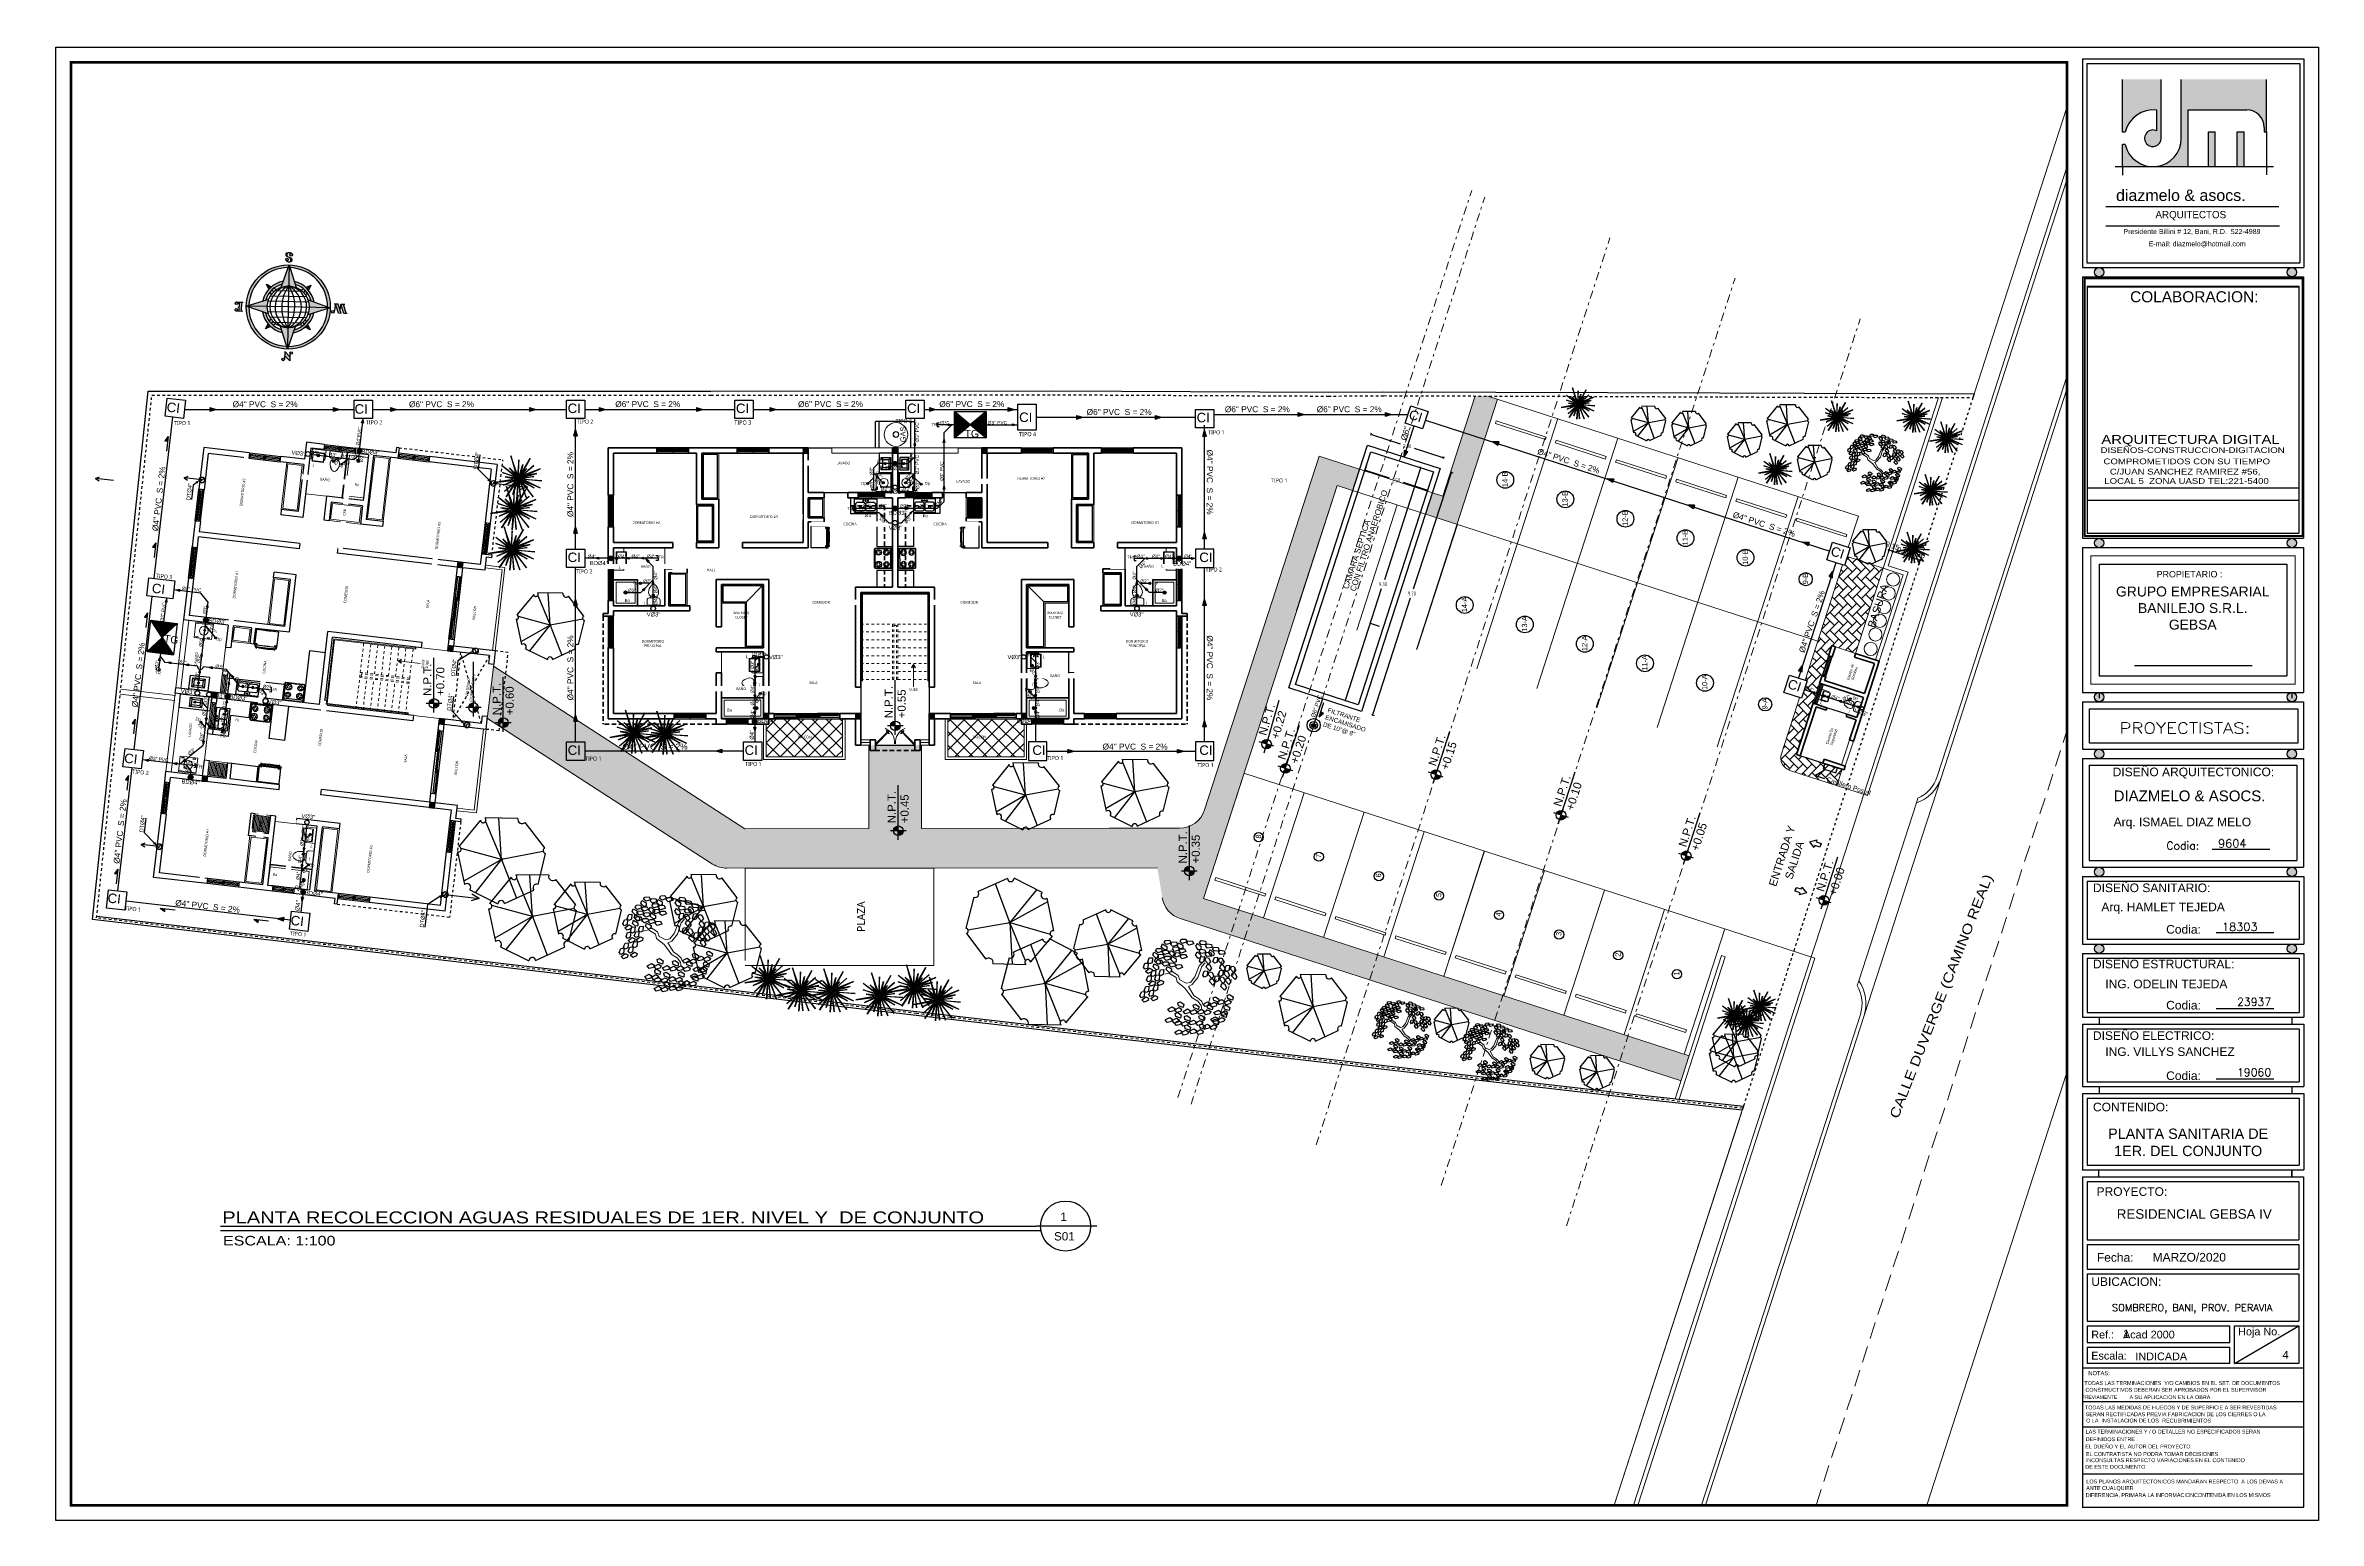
# Model space of a CAD drawing. Header units: feet. Extents: x 1019 to 2236, y -546 to 122.
# Drawn here: x 1053.9 to 1140.3, y 65.9 to 121.9 of the extents above; entities that cross this region are included whole.
import ezdxf
from ezdxf import colors
from ezdxf.entities.mleader import LeaderData, LeaderLine
from ezdxf.enums import TextEntityAlignment as Align
from ezdxf.math import Vec2, Vec3

# ---------------------------------------------------------------- set-up
doc = ezdxf.new("R2010")
doc.units = ezdxf.units.FT
doc.header["$LTSCALE"] = 0.05
doc.header["$MEASUREMENT"] = 0
for name, pattern in [('ACAD_ISO03W100', [30, 12, -18]), ('DASHDOT', [25.4, 12.7, -6.35, 0, -6.35]), ('DASHED2', [0.375, 0.25, -0.125]), ('HIDDEN', [9.525, 6.35, -3.175])]:
    doc.linetypes.add(name, pattern=pattern)
for name, color, linetype in [('1', 5, 'ACAD_ISO03W100'), ('ACCESORIOS', 3, 'Continuous'), ('AGUAS-N', 4, 'Continuous'), ('AGUASNEGRAS', 4, 'Continuous'), ('ANNDTTEXT', 2, 'Continuous'), ('BASE', 7, 'Continuous'), ('columna', 9, 'Continuous'), ('DIM', 10, 'Continuous'), ('Estructura - Forjados', 7, 'Continuous'), ('HOJA', 7, 'Continuous'), ('MARCO', 1, 'Continuous'), ('MB3', 8, 'Continuous'), ('MUEBLES', 8, 'Continuous'), ('MUROS', 7, 'Continuous'), ('muross', 7, 'Continuous'), ('NORTE', 7, 'Continuous'), ('PERT-VENT', 8, 'Continuous'), ('PISO', 8, 'Continuous'), ('PISOS', 7, 'Continuous'), ('RELLENO', 8, 'Continuous'), ('SOLAR', 2, 'DASHDOT'), ('TARGETA', 7, 'Continuous'), ('TARJETA2', 1, 'Continuous'), ('TELEFONO', 3, 'DASHDOT'), ('TEXTO', 2, 'Continuous'), ('textos', 7, 'Continuous'), ('TEXXT', 2, 'Continuous'), ('tuberia aerea', 3, 'HIDDEN'), ('TXT', 2, 'Continuous'), ('VUELO', 8, 'HIDDEN')]:
    doc.layers.add(name, color=color, linetype=linetype)
for name, color, linetype, lineweight in [('A-GENM', 8, 'Continuous', 9), ('A-WALL', 7, 'Continuous', 25), ('arq-pisos', 251, 'Continuous', 5), ('closet', 8, 'Continuous', 5), ('COCINA', 8, 'Continuous', 25), ('escalera', 8, 'DASHED2', 0), ('FURN', 8, 'Continuous', 9), ('I-FURN', 8, 'Continuous', 0), ('MB', 8, 'Continuous', 20), ('None', 7, 'Continuous', 5), ('P-SANR-FIXT', 8, 'Continuous', 9), ('PLANTAS', 7, 'Continuous', 9), ('PUERTA', 8, 'Continuous', 9), ('ventana', 160, 'Continuous', 5), ('VUELOS', 8, 'HIDDEN', 0)]:
    doc.layers.add(name, color=color, linetype=linetype, lineweight=lineweight)
doc.layers.add('cristal', color=7, linetype='Continuous', true_color=0x2424ff)
doc.layers.add('PLANTS', color=7, linetype='Continuous', true_color=0x005716)
doc.styles.add('ads', font='trebuc.ttf', dxfattribs={"height": 0.14})
doc.styles.add('DAMIAN', font='arial.ttf', dxfattribs={"height": 0.12})
doc.styles.add('DIM', font='DIM.shx', dxfattribs={"width": 0.8, "height": 0.15})
doc.styles.add('DIMTEXT', font='arial.ttf')
doc.styles.add('grd', font='arial.ttf', dxfattribs={"height": 0.15})
doc.styles.add('ROMAND', font='arial.ttf')
doc.styles.add('RomanD_1', font='arial.ttf', dxfattribs={"height": 150})
doc.styles.get("Standard").update_dxf_attribs({"font": 'arial.ttf'})
doc.styles.add('TITTEXTM', font='romanc.shx')
doc.dimstyles.new('DIM', dxfattribs={"dimtxt": 0.15, "dimasz": 0.06, "dimexe": 0.06, "dimexo": 0.4, "dimgap": 0.09, "dimtad": 0, "dimtih": 1, "dimtoh": 1, "dimzin": 0, "dimdsep": 46, "dimtxsty": 'DIM', "dimblk": 'DOT', "dimcen": 0.06, "dimdle": 0.05, "dimclrd": 1, "dimclre": 1, "dimclrt": 7, "dimaunit": 1, "dimadec": 3, "dimazin": 0, "dimtfac": 1, "dimtofl": 0, "dimtmove": 1, "dimatfit": 1, "dimldrblk": 'CLOSEDBLANK', "dimfxl": 0.06, "dimtolj": 1, "dimtzin": 0, "dimarcsym": 0})
doc.dimstyles.new('KEILY', dxfattribs={"dimtxt": 0.2, "dimasz": 0.06, "dimexe": 0.05, "dimexo": 0.2, "dimgap": 0.03, "dimtad": 1, "dimzin": 1, "dimdsep": 46, "dimtxsty": 'Standard', "dimblk": 'ARCHTICK', "dimcen": 2.5, "dimdle": 0.03, "dimclrd": 256, "dimclre": 256, "dimclrt": 7, "dimadec": 0, "dimazin": 0, "dimtfac": 1, "dimtmove": 2, "dimatfit": 3, "dimfxl": 0.2, "dimfxlon": 1, "dimtolj": 1, "dimtzin": 1, "dimarcsym": 0})
pattern_1 = [(135, (856.79267, 405.36653), (-0.33941125, 5e-17), [0.72, -0.24]), (225, (856.62297, 405.53623), (-0.33941125, 5e-17), [0.72, -0.24])]

# ---------------------------------------------------------------- blocks, each defined once
blk = doc.blocks.new('Arbol200')
at = {"color": 33, "linetype": 'Continuous'}
for p, q in [((-0.703, 0.327), (-0.864, 0.436)), ((-0.703, 0.427), (-0.856, 0.517)), ((-0.28, 0.372), (-0.703, 0.427)), ((-0.288, 0.254), (-0.703, 0.327)), ((-0.059, 0.136), (-0.288, 0.254)), ((0, 0.218), (-0.28, 0.372)), ((0, 0), (-0.059, 0.136)), ((0.093, 0.1), (0, 0.218)), ((0.093, 0.1), (0.373, 0.354)), ((0.178, -0.018), (0.339, 0.164)), ((0.339, 0.164), (0.474, 0.309)), ((0.373, 0.354), (0.457, 0.554)), ((0.457, 0.554), (0.534, 0.672)), ((0.474, 0.309), (0.551, 0.526)), ((0.534, 0.672), (0.618, 0.726)), ((0.551, 0.526), (0.678, 0.681)), ((0.678, 0.681), (0.822, 0.726)), ((-0.22, -0.345), (-0.339, -0.635)), ((-0.127, -0.399), (-0.237, -0.681)), ((-0.237, -0.681), (-0.17, -0.826)), ((-0.076, -0.254), (-0.22, -0.345)), ((0.017, -0.336), (-0.127, -0.399)), ((0, 0), (-0.076, -0.254)), ((0.178, -0.018), (0.017, -0.336))]:
    blk.add_line(p, q, dxfattribs=at)
at = {"layer": 'PLANTS', "linetype": 'Continuous'}
for p, q in [((-0.926, 1.555), (-0.808, 1.652)), ((-0.808, 1.652), (-0.703, 1.601)), ((-0.697, 1.644), (-0.579, 1.741)), ((-0.685, 1.556), (-0.697, 1.644)), ((-0.474, 1.69), (-0.58, 1.542)), ((-0.579, 1.741), (-0.474, 1.69)), ((0.091, 1.601), (0.15, 1.742)), ((0.15, 1.742), (0.267, 1.747)), ((0.267, 1.747), (0.243, 1.567)), ((0.294, 1.605), (0.335, 1.703)), ((0.335, 1.703), (0.423, 1.692)), ((0.423, 1.692), (0.486, 1.553)), ((0.489, 1.556), (0.548, 1.697)), ((0.548, 1.697), (0.665, 1.701)), ((0.665, 1.701), (0.641, 1.522)), ((0.692, 1.56), (0.733, 1.658)), ((0.733, 1.658), (0.821, 1.647)), ((0.752, 1.501), (0.81, 1.643)), ((0.81, 1.643), (0.927, 1.647)), ((0.821, 1.647), (0.884, 1.508)), ((0.927, 1.647), (0.903, 1.467)), ((-1.478, 0.877), (-1.373, 0.93)), ((-1.472, 0.725), (-1.478, 0.877)), ((-1.41, 1.113), (-1.305, 1.166)), ((-1.404, 0.961), (-1.41, 1.113)), ((-1.327, 0.917), (-1.404, 0.961)), ((-1.373, 0.93), (-1.32, 0.756)), ((-1.252, 0.993), (-1.327, 0.917)), ((-1.305, 1.166), (-1.252, 0.993)), ((-1.142, 0.919), (-0.962, 0.942)), ((-1.108, 0.807), (-1.142, 0.919)), ((-1.13, 1.083), (-1.012, 1.18)), ((-1.118, 0.995), (-1.13, 1.083)), ((-1.012, 0.982), (-1.118, 0.995)), ((-1.012, 1.18), (-0.906, 1.129)), ((-0.906, 1.129), (-1.012, 0.982)), ((-0.962, 0.942), (-0.9, 0.855)), ((-0.9, 0.855), (-0.956, 0.787)), ((-0.939, 1.391), (-0.759, 1.414)), ((-0.904, 1.279), (-0.939, 1.391)), ((-0.914, 1.468), (-0.926, 1.555)), ((-0.809, 1.454), (-0.914, 1.468)), ((-0.753, 1.259), (-0.904, 1.279)), ((-0.9, 1.172), (-0.782, 1.269)), ((-0.888, 1.084), (-0.9, 1.172)), ((-0.783, 1.07), (-0.888, 1.084)), ((-0.703, 1.601), (-0.809, 1.454)), ((-0.677, 1.218), (-0.783, 1.07)), ((-0.782, 1.269), (-0.677, 1.218)), ((-0.759, 1.414), (-0.697, 1.327)), ((-0.697, 1.327), (-0.753, 1.259)), ((-0.718, 1.209), (-0.538, 1.232)), ((-0.684, 1.097), (-0.718, 1.209)), ((-0.706, 1.374), (-0.588, 1.471)), ((-0.694, 1.286), (-0.706, 1.374)), ((-0.589, 1.272), (-0.694, 1.286)), ((-0.58, 1.542), (-0.685, 1.556)), ((-0.533, 1.077), (-0.684, 1.097)), ((-0.483, 1.419), (-0.589, 1.272)), ((-0.588, 1.471), (-0.483, 1.419)), ((-0.571, 0.82), (-0.452, 0.917)), ((-0.559, 0.732), (-0.571, 0.82)), ((-0.538, 1.232), (-0.477, 1.146)), ((-0.477, 1.146), (-0.533, 1.077)), ((-0.49, 1.091), (-0.31, 1.114)), ((-0.455, 0.979), (-0.49, 1.091)), ((-0.477, 1.463), (-0.359, 1.559)), ((-0.465, 1.375), (-0.477, 1.463)), ((-0.477, 1.256), (-0.359, 1.353)), ((-0.465, 1.168), (-0.477, 1.256)), ((-0.359, 1.361), (-0.465, 1.375)), ((-0.36, 1.154), (-0.465, 1.168)), ((-0.304, 0.959), (-0.455, 0.979)), ((-0.347, 0.866), (-0.453, 0.718)), ((-0.452, 0.917), (-0.347, 0.866)), ((-0.254, 1.301), (-0.36, 1.154)), ((-0.359, 1.559), (-0.253, 1.508)), ((-0.253, 1.508), (-0.359, 1.361)), ((-0.359, 1.353), (-0.254, 1.301)), ((-0.341, 0.909), (-0.223, 1.006)), ((-0.329, 0.821), (-0.341, 0.909)), ((-0.224, 0.807), (-0.329, 0.821)), ((-0.31, 1.114), (-0.248, 1.028)), ((-0.248, 1.028), (-0.304, 0.959)), ((-0.248, 1.345), (-0.13, 1.441)), ((-0.236, 1.257), (-0.248, 1.345)), ((-0.131, 1.243), (-0.236, 1.257)), ((-0.118, 0.954), (-0.224, 0.807)), ((-0.223, 1.006), (-0.118, 0.954)), ((-0.025, 1.39), (-0.131, 1.243)), ((-0.13, 1.441), (-0.025, 1.39)), ((0.143, 1.529), (0.091, 1.601)), ((0.243, 1.567), (0.143, 1.529)), ((0.269, 1.12), (0.328, 1.261)), ((0.321, 1.048), (0.269, 1.12)), ((0.409, 1.465), (0.294, 1.605)), ((0.321, 1.361), (0.361, 1.459)), ((0.436, 1.22), (0.321, 1.361)), ((0.421, 1.086), (0.321, 1.048)), ((0.328, 1.261), (0.445, 1.266)), ((0.361, 1.459), (0.449, 1.448)), ((0.486, 1.553), (0.409, 1.465)), ((0.445, 1.266), (0.421, 1.086)), ((0.513, 1.309), (0.436, 1.22)), ((0.449, 1.448), (0.513, 1.309)), ((0.472, 1.124), (0.513, 1.222)), ((0.587, 0.984), (0.472, 1.124)), ((0.541, 1.484), (0.489, 1.556)), ((0.499, 0.88), (0.539, 0.978)), ((0.614, 0.739), (0.499, 0.88)), ((0.513, 1.222), (0.601, 1.211)), ((0.539, 0.978), (0.627, 0.967)), ((0.641, 1.522), (0.541, 1.484)), ((0.583, 0.957), (0.641, 1.098)), ((0.635, 0.885), (0.583, 0.957)), ((0.664, 1.072), (0.587, 0.984)), ((0.601, 1.211), (0.664, 1.072)), ((0.691, 0.828), (0.614, 0.739)), ((0.627, 0.967), (0.691, 0.828)), ((0.734, 0.922), (0.635, 0.885)), ((0.641, 1.098), (0.758, 1.102)), ((0.808, 1.42), (0.692, 1.56)), ((0.719, 1.316), (0.76, 1.414)), ((0.834, 1.175), (0.719, 1.316)), ((0.758, 1.102), (0.734, 0.922)), ((0.804, 1.43), (0.752, 1.501)), ((0.76, 1.414), (0.848, 1.403)), ((0.785, 0.961), (0.826, 1.059)), ((0.901, 0.821), (0.785, 0.961)), ((0.903, 1.467), (0.804, 1.43)), ((0.884, 1.508), (0.808, 1.42)), ((0.826, 1.059), (0.914, 1.048)), ((0.911, 1.264), (0.834, 1.175)), ((0.848, 1.403), (0.911, 1.264)), ((0.977, 0.909), (0.901, 0.821)), ((0.914, 1.048), (0.977, 0.909)), ((0.955, 1.506), (0.995, 1.604)), ((1.07, 1.365), (0.955, 1.506)), ((0.982, 1.261), (1.022, 1.359)), ((1.097, 1.121), (0.982, 1.261)), ((0.995, 1.604), (1.083, 1.593)), ((1.015, 0.748), (1.073, 0.889)), ((1.022, 1.359), (1.11, 1.348)), ((1.059, 1.271), (1.118, 1.412)), ((1.111, 1.199), (1.059, 1.271)), ((1.147, 1.454), (1.07, 1.365)), ((1.073, 0.889), (1.19, 0.894)), ((1.083, 1.593), (1.147, 1.454)), ((1.173, 1.209), (1.097, 1.121)), ((1.11, 1.348), (1.173, 1.209)), ((1.211, 1.236), (1.111, 1.199)), ((1.118, 1.412), (1.235, 1.416)), ((1.19, 0.894), (1.166, 0.714)), ((1.235, 1.416), (1.211, 1.236)), ((1.218, 0.752), (1.258, 0.85)), ((1.258, 0.85), (1.346, 0.839)), ((1.262, 1.275), (1.303, 1.373)), ((1.377, 1.134), (1.262, 1.275)), ((1.289, 1.03), (1.329, 1.128)), ((1.404, 0.89), (1.289, 1.03)), ((1.303, 1.373), (1.391, 1.362)), ((1.321, 0.829), (1.38, 0.97)), ((1.373, 0.757), (1.321, 0.829)), ((1.329, 1.128), (1.418, 1.117)), ((1.346, 0.839), (1.409, 0.7)), ((1.454, 1.223), (1.377, 1.134)), ((1.38, 0.97), (1.497, 0.975)), ((1.391, 1.362), (1.454, 1.223)), ((1.481, 0.978), (1.404, 0.89)), ((1.418, 1.117), (1.481, 0.978)), ((1.497, 0.975), (1.473, 0.795)), ((1.524, 0.833), (1.565, 0.932)), ((1.639, 0.693), (1.524, 0.833)), ((1.565, 0.932), (1.653, 0.921)), ((1.653, 0.921), (1.716, 0.782)), ((-1.613, 0.378), (-1.509, 0.431)), ((-1.608, 0.225), (-1.613, 0.378)), ((-1.53, 0.182), (-1.608, 0.225)), ((-1.545, 0.614), (-1.441, 0.667)), ((-1.539, 0.462), (-1.545, 0.614)), ((-1.462, 0.418), (-1.539, 0.462)), ((-1.456, 0.257), (-1.53, 0.182)), ((-1.509, 0.431), (-1.456, 0.257)), ((-1.484, 0.116), (-1.393, 0.273)), ((-1.374, 0.075), (-1.484, 0.116)), ((-1.395, 0.681), (-1.472, 0.725)), ((-1.387, 0.493), (-1.462, 0.418)), ((-1.441, 0.667), (-1.387, 0.493)), ((-1.32, 0.756), (-1.395, 0.681)), ((-1.393, 0.273), (-1.287, 0.27)), ((-1.266, 0.184), (-1.374, 0.075)), ((-1.348, 0.615), (-1.258, 0.772)), ((-1.239, 0.575), (-1.348, 0.615)), ((-1.308, 0.423), (-1.204, 0.476)), ((-1.303, 0.271), (-1.308, 0.423)), ((-1.225, 0.227), (-1.303, 0.271)), ((-1.287, 0.27), (-1.266, 0.184)), ((-1.258, 0.772), (-1.152, 0.769)), ((-1.24, 0.66), (-1.136, 0.712)), ((-1.235, 0.507), (-1.24, 0.66)), ((-1.131, 0.683), (-1.239, 0.575)), ((-1.157, 0.463), (-1.235, 0.507)), ((-1.151, 0.302), (-1.225, 0.227)), ((-1.204, 0.476), (-1.151, 0.302)), ((-1.179, 0.161), (-1.088, 0.318)), ((-1.069, 0.121), (-1.179, 0.161)), ((-1.083, 0.539), (-1.157, 0.463)), ((-1.152, 0.769), (-1.131, 0.683)), ((-1.136, 0.712), (-1.083, 0.539)), ((-0.956, 0.787), (-1.108, 0.807)), ((-1.088, 0.318), (-0.982, 0.315)), ((-0.961, 0.229), (-1.069, 0.121)), ((-1.066, 0.438), (-0.886, 0.461)), ((-1.032, 0.326), (-1.066, 0.438)), ((-1.053, 0.602), (-0.935, 0.699)), ((-1.042, 0.514), (-1.053, 0.602)), ((-0.936, 0.501), (-1.042, 0.514)), ((-0.88, 0.305), (-1.032, 0.326)), ((-0.982, 0.315), (-0.961, 0.229)), ((-0.83, 0.648), (-0.936, 0.501)), ((-0.935, 0.699), (-0.83, 0.648)), ((-0.886, 0.461), (-0.824, 0.374)), ((-0.824, 0.374), (-0.88, 0.305)), ((-0.824, 0.691), (-0.706, 0.788)), ((-0.812, 0.603), (-0.824, 0.691)), ((-0.707, 0.589), (-0.812, 0.603)), ((-0.601, 0.737), (-0.707, 0.589)), ((-0.706, 0.788), (-0.601, 0.737)), ((-0.583, 0.655), (-0.403, 0.678)), ((-0.549, 0.544), (-0.583, 0.655)), ((-0.453, 0.718), (-0.559, 0.732)), ((-0.397, 0.523), (-0.549, 0.544)), ((-0.403, 0.678), (-0.341, 0.592)), ((-0.341, 0.592), (-0.397, 0.523)), ((0.667, 0.467), (0.726, 0.608)), ((0.719, 0.395), (0.667, 0.467)), ((0.701, -0.087), (0.76, 0.054)), ((0.819, 0.432), (0.719, 0.395)), ((0.726, 0.608), (0.843, 0.612)), ((0.76, 0.054), (0.877, 0.058)), ((0.812, 0.716), (0.853, 0.815)), ((0.927, 0.576), (0.812, 0.716)), ((0.843, 0.612), (0.819, 0.432)), ((0.853, 0.815), (0.941, 0.804)), ((0.877, 0.058), (0.853, -0.122)), ((0.87, 0.471), (0.911, 0.569)), ((0.985, 0.33), (0.87, 0.471)), ((0.897, 0.226), (0.938, 0.324)), ((1.012, 0.086), (0.897, 0.226)), ((0.904, -0.083), (0.945, 0.015)), ((0.911, 0.569), (0.999, 0.558)), ((1.004, 0.665), (0.927, 0.576)), ((0.938, 0.324), (1.026, 0.313)), ((0.941, 0.804), (1.004, 0.665)), ((0.945, 0.015), (1.033, 0.004)), ((1.062, 0.419), (0.985, 0.33)), ((0.999, 0.558), (1.062, 0.419)), ((1.089, 0.174), (1.012, 0.086)), ((1.067, 0.676), (1.015, 0.748)), ((1.026, 0.313), (1.089, 0.174)), ((1.033, 0.004), (1.096, -0.135)), ((1.166, 0.714), (1.067, 0.676)), ((1.091, -0.105), (1.149, 0.036)), ((1.133, 0.24), (1.192, 0.381)), ((1.185, 0.168), (1.133, 0.24)), ((1.149, 0.036), (1.266, 0.04)), ((1.285, 0.205), (1.185, 0.168)), ((1.192, 0.381), (1.309, 0.385)), ((1.333, 0.612), (1.218, 0.752)), ((1.266, 0.04), (1.242, -0.14)), ((1.244, 0.508), (1.285, 0.606)), ((1.36, 0.367), (1.244, 0.508)), ((1.285, 0.606), (1.373, 0.595)), ((1.309, 0.385), (1.285, 0.205)), ((1.409, 0.7), (1.333, 0.612)), ((1.336, 0.244), (1.377, 0.342)), ((1.451, 0.104), (1.336, 0.244)), ((1.436, 0.456), (1.36, 0.367)), ((1.363, -0.001), (1.403, 0.098)), ((1.473, 0.795), (1.373, 0.757)), ((1.373, 0.595), (1.436, 0.456)), ((1.377, 0.342), (1.465, 0.331)), ((1.403, 0.098), (1.491, 0.086)), ((1.528, 0.192), (1.451, 0.104)), ((1.455, 0.312), (1.514, 0.453)), ((1.507, 0.24), (1.455, 0.312)), ((1.465, 0.331), (1.528, 0.192)), ((1.491, 0.086), (1.555, -0.053)), ((1.607, 0.278), (1.507, 0.24)), ((1.514, 0.453), (1.631, 0.458)), ((1.551, 0.589), (1.591, 0.687)), ((1.666, 0.449), (1.551, 0.589)), ((1.591, 0.687), (1.679, 0.676)), ((1.631, 0.458), (1.607, 0.278)), ((1.716, 0.782), (1.639, 0.693)), ((1.658, 0.316), (1.699, 0.415)), ((1.773, 0.176), (1.658, 0.316)), ((1.743, 0.537), (1.666, 0.449)), ((1.679, 0.676), (1.743, 0.537)), ((1.685, 0.072), (1.725, 0.17)), ((1.8, -0.068), (1.685, 0.072)), ((1.699, 0.415), (1.787, 0.403)), ((1.725, 0.17), (1.813, 0.159)), ((1.85, 0.264), (1.773, 0.176)), ((1.787, 0.403), (1.85, 0.264)), ((1.877, 0.02), (1.8, -0.068)), ((1.813, 0.159), (1.877, 0.02)), ((-1.553, -0.335), (-1.463, -0.262)), ((-1.516, -0.483), (-1.553, -0.335)), ((-1.537, -0.09), (-1.446, -0.016)), ((-1.499, -0.238), (-1.537, -0.09)), ((-1.431, -0.51), (-1.516, -0.483)), ((-1.414, -0.264), (-1.499, -0.238)), ((-1.463, -0.262), (-1.374, -0.42)), ((-1.446, -0.016), (-1.357, -0.175)), ((-1.374, -0.42), (-1.431, -0.51)), ((-1.357, -0.175), (-1.414, -0.264)), ((-1.401, -0.889), (-1.31, -0.815)), ((-1.384, -0.644), (-1.293, -0.57)), ((-1.347, -0.792), (-1.384, -0.644)), ((-1.372, -0.564), (-1.316, -0.391)), ((-1.256, -0.58), (-1.372, -0.564)), ((-1.262, -0.818), (-1.347, -0.792)), ((-1.316, -0.391), (-1.212, -0.372)), ((-1.31, -0.815), (-1.221, -0.974)), ((-1.293, -0.57), (-1.205, -0.728)), ((-1.205, -0.728), (-1.262, -0.818)), ((-1.173, -0.452), (-1.256, -0.58)), ((-1.223, -0.553), (-1.132, -0.479)), ((-1.185, -0.701), (-1.223, -0.553)), ((-1.212, -0.372), (-1.173, -0.452)), ((-1.206, -0.308), (-1.116, -0.234)), ((-1.169, -0.456), (-1.206, -0.308)), ((-1.1, -0.727), (-1.185, -0.701)), ((-1.084, -0.482), (-1.169, -0.456)), ((-1.132, -0.479), (-1.043, -0.638)), ((-1.116, -0.234), (-1.027, -0.392)), ((-1.043, -0.638), (-1.1, -0.727)), ((-1.027, -0.392), (-1.084, -0.482)), ((-1.041, -0.782), (-0.986, -0.609)), ((-0.925, -0.798), (-1.041, -0.782)), ((-1.037, -0.889), (-0.946, -0.815)), ((-1.028, -0.471), (-0.937, -0.398)), ((-0.99, -0.619), (-1.028, -0.471)), ((-1.012, -0.226), (-0.921, -0.152)), ((-0.974, -0.374), (-1.012, -0.226)), ((-0.906, -0.646), (-0.99, -0.619)), ((-0.986, -0.609), (-0.882, -0.59)), ((-0.889, -0.4), (-0.974, -0.374)), ((-0.946, -0.815), (-0.857, -0.973)), ((-0.937, -0.398), (-0.849, -0.556)), ((-0.843, -0.67), (-0.925, -0.798)), ((-0.921, -0.152), (-0.832, -0.311)), ((-0.849, -0.556), (-0.906, -0.646)), ((-0.832, -0.311), (-0.889, -0.4)), ((-0.882, -0.59), (-0.843, -0.67)), ((-0.846, -0.7), (-0.791, -0.527)), ((-0.731, -0.716), (-0.846, -0.7)), ((-0.842, -0.78), (-0.751, -0.706)), ((-0.804, -0.928), (-0.842, -0.78)), ((-0.791, -0.527), (-0.687, -0.508)), ((-0.751, -0.706), (-0.663, -0.864)), ((-0.648, -0.588), (-0.731, -0.716)), ((-0.687, -0.508), (-0.648, -0.588)), ((-0.639, -0.562), (-0.548, -0.489)), ((-0.601, -0.71), (-0.639, -0.562)), ((-0.63, -0.798), (-0.539, -0.724)), ((-0.593, -0.946), (-0.63, -0.798)), ((-0.622, -0.317), (-0.531, -0.243)), ((-0.584, -0.465), (-0.622, -0.317)), ((-0.516, -0.736), (-0.601, -0.71)), ((-0.499, -0.491), (-0.584, -0.465)), ((-0.548, -0.489), (-0.459, -0.647)), ((-0.539, -0.724), (-0.451, -0.883)), ((-0.531, -0.243), (-0.442, -0.402)), ((-0.459, -0.647), (-0.516, -0.736)), ((-0.442, -0.402), (-0.499, -0.491)), ((-0.457, -0.791), (-0.401, -0.618)), ((-0.341, -0.807), (-0.457, -0.791)), ((-0.401, -0.618), (-0.297, -0.599)), ((-0.258, -0.679), (-0.341, -0.807)), ((-0.297, -0.599), (-0.258, -0.679)), ((0.093, -0.817), (0.182, -0.814)), ((0.182, -0.814), (0.266, -0.942)), ((0.753, -0.159), (0.701, -0.087)), ((0.853, -0.122), (0.753, -0.159)), ((1.019, -0.223), (0.904, -0.083)), ((0.931, -0.328), (0.971, -0.229)), ((1.046, -0.468), (0.931, -0.328)), ((0.971, -0.229), (1.059, -0.24)), ((1.096, -0.135), (1.019, -0.223)), ((1.123, -0.379), (1.046, -0.468)), ((1.059, -0.24), (1.123, -0.379)), ((1.143, -0.177), (1.091, -0.105)), ((1.242, -0.14), (1.143, -0.177)), ((1.294, -0.101), (1.334, -0.003)), ((1.409, -0.241), (1.294, -0.101)), ((1.321, -0.346), (1.361, -0.247)), ((1.436, -0.486), (1.321, -0.346)), ((1.334, -0.003), (1.422, -0.014)), ((1.361, -0.247), (1.449, -0.259)), ((1.478, -0.141), (1.363, -0.001)), ((1.485, -0.153), (1.409, -0.241)), ((1.422, -0.014), (1.485, -0.153)), ((1.512, -0.398), (1.436, -0.486)), ((1.449, -0.259), (1.512, -0.398)), ((1.555, -0.053), (1.478, -0.141)), ((-1.363, -1.037), (-1.401, -0.889)), ((-1.278, -1.063), (-1.363, -1.037)), ((-1.221, -0.974), (-1.278, -1.063)), ((-1.219, -1.118), (-1.164, -0.945)), ((-1.103, -1.134), (-1.219, -1.118)), ((-1.164, -0.945), (-1.059, -0.926)), ((-1.021, -1.006), (-1.103, -1.134)), ((-1.059, -0.926), (-1.021, -1.006)), ((-1.054, -1.134), (-0.963, -1.06)), ((-1.016, -1.282), (-1.054, -1.134)), ((-0.999, -1.037), (-1.037, -0.889)), ((-0.931, -1.308), (-1.016, -1.282)), ((-0.915, -1.063), (-0.999, -1.037)), ((-0.963, -1.06), (-0.874, -1.219)), ((-0.874, -1.219), (-0.931, -1.308)), ((-0.857, -0.973), (-0.915, -1.063)), ((-0.872, -1.363), (-0.817, -1.19)), ((-0.756, -1.379), (-0.872, -1.363)), ((-0.859, -1.025), (-0.768, -0.951)), ((-0.821, -1.173), (-0.859, -1.025)), ((-0.736, -1.199), (-0.821, -1.173)), ((-0.817, -1.19), (-0.712, -1.171)), ((-0.72, -0.954), (-0.804, -0.928)), ((-0.768, -0.951), (-0.679, -1.11)), ((-0.674, -1.251), (-0.756, -1.379)), ((-0.679, -1.11), (-0.736, -1.199)), ((-0.663, -0.864), (-0.72, -0.954)), ((-0.712, -1.171), (-0.674, -1.251)), ((-0.677, -1.254), (-0.622, -1.081)), ((-0.561, -1.27), (-0.677, -1.254)), ((-0.666, -1.369), (-0.485, -1.352)), ((-0.635, -1.482), (-0.666, -1.369)), ((-0.647, -1.043), (-0.556, -0.97)), ((-0.609, -1.191), (-0.647, -1.043)), ((-0.485, -1.507), (-0.635, -1.482)), ((-0.622, -1.081), (-0.517, -1.062)), ((-0.524, -1.218), (-0.609, -1.191)), ((-0.508, -0.972), (-0.593, -0.946)), ((-0.479, -1.142), (-0.561, -1.27)), ((-0.556, -0.97), (-0.467, -1.128)), ((-0.467, -1.128), (-0.524, -1.218)), ((-0.517, -1.062), (-0.479, -1.142)), ((-0.451, -0.883), (-0.508, -0.972)), ((-0.485, -1.352), (-0.426, -1.44)), ((-0.426, -1.44), (-0.485, -1.507)), ((-0.465, -1.272), (-0.41, -1.099)), ((-0.349, -1.288), (-0.465, -1.272)), ((-0.448, -1.483), (-0.267, -1.466)), ((-0.418, -1.596), (-0.448, -1.483)), ((-0.267, -1.621), (-0.418, -1.596)), ((-0.41, -1.099), (-0.305, -1.08)), ((-0.267, -1.16), (-0.349, -1.288)), ((-0.327, -0.888), (-0.146, -0.871)), ((-0.296, -1.001), (-0.327, -0.888)), ((-0.305, -1.08), (-0.267, -1.16)), ((-0.146, -1.026), (-0.296, -1.001)), ((-0.271, -1.402), (-0.246, -1.298)), ((-0.135, -1.522), (-0.271, -1.402)), ((-0.267, -1.466), (-0.209, -1.554)), ((-0.209, -1.554), (-0.267, -1.621)), ((-0.246, -1.298), (-0.157, -1.295)), ((-0.242, -1.169), (-0.061, -1.152)), ((-0.212, -1.282), (-0.242, -1.169)), ((-0.061, -1.307), (-0.212, -1.282)), ((-0.157, -1.295), (-0.073, -1.423)), ((-0.146, -0.871), (-0.087, -0.959)), ((-0.087, -0.959), (-0.146, -1.026)), ((-0.073, -1.423), (-0.135, -1.522)), ((-0.109, -1.002), (0.072, -0.985)), ((-0.079, -1.115), (-0.109, -1.002)), ((0.072, -1.14), (-0.079, -1.115)), ((-0.061, -1.152), (-0.003, -1.24)), ((-0.003, -1.24), (-0.061, -1.307)), ((-0.024, -1.283), (0.156, -1.266)), ((0.006, -1.396), (-0.024, -1.283)), ((0.157, -1.421), (0.006, -1.396)), ((0.068, -0.921), (0.093, -0.817)), ((0.204, -1.041), (0.068, -0.921)), ((0.072, -0.985), (0.13, -1.073)), ((0.13, -1.073), (0.072, -1.14)), ((0.153, -1.202), (0.178, -1.099)), ((0.289, -1.322), (0.153, -1.202)), ((0.156, -1.266), (0.215, -1.355)), ((0.215, -1.355), (0.157, -1.421)), ((0.178, -1.099), (0.266, -1.096)), ((0.266, -0.942), (0.204, -1.041)), ((0.258, -0.988), (0.438, -0.97)), ((0.288, -1.1), (0.258, -0.988)), ((0.266, -1.096), (0.351, -1.223)), ((0.439, -1.126), (0.288, -1.1)), ((0.351, -1.223), (0.289, -1.322)), ((0.368, -1.296), (0.549, -1.279)), ((0.398, -1.409), (0.368, -1.296)), ((0.549, -1.434), (0.398, -1.409)), ((0.438, -0.97), (0.497, -1.059)), ((0.497, -1.059), (0.439, -1.126)), ((0.475, -1.102), (0.656, -1.085)), ((0.506, -1.215), (0.475, -1.102)), ((0.656, -1.24), (0.506, -1.215)), ((0.549, -1.279), (0.607, -1.367)), ((0.607, -1.367), (0.549, -1.434)), ((0.586, -1.41), (0.766, -1.393)), ((0.616, -1.523), (0.586, -1.41)), ((0.767, -1.549), (0.616, -1.523)), ((0.653, -1.02), (0.677, -0.917)), ((0.789, -1.141), (0.653, -1.02)), ((0.656, -1.085), (0.715, -1.173)), ((0.715, -1.173), (0.656, -1.24)), ((0.677, -0.917), (0.766, -0.914)), ((0.763, -1.329), (0.788, -1.226)), ((0.899, -1.449), (0.763, -1.329)), ((0.766, -0.914), (0.85, -1.042)), ((0.766, -1.393), (0.825, -1.482)), ((0.825, -1.482), (0.767, -1.549)), ((0.788, -1.226), (0.876, -1.223)), ((0.85, -1.042), (0.789, -1.141)), ((0.876, -1.223), (0.961, -1.35)), ((0.961, -1.35), (0.899, -1.449))]:
    blk.add_line(p, q, dxfattribs=at)
blk = doc.blocks.new('ARBOL4')
at = {"layer": 'PLANTS'}
for p, q in [((-0.215225, 0.439234), (-0.445698, 0.173788)), ((-0.172006, 0.430212), (0, 0)), ((0.18998, 0.442934), (-0.157772, 0.457476)), ((0.465439, 0.126688), (0.258534, 0.409628)), ((-0.474293, 0.087687), (-0.409359, -0.263952)), ((0, 0), (0.381619, 0.241316)), ((0.392021, -0.274733), (0.48214, 0.055782)), ((0, 0), (-0.436626, -0.116299)), ((-0.37373, -0.251589), (0, 0)), ((0, 0), (-0.030926, -0.456175)), ((0.410256, -0.207857), (0, 0)), ((0, 0), (0.311329, -0.356352)), ((-0.375843, -0.309965), (-0.049034, -0.484529)), ((0.011921, -0.485418), (0.345337, -0.341692))]:
    blk.add_line(p, q, dxfattribs=at)
for centre, radius, start, end in [((-0.189074, 0.45647), 0.031319, 213.386078, 1.840691), ((0.228399, 0.434803), 0.03927, 168.050674, 320.127319), ((-0.47347, 0.135212), 0.047533, 269.007996, 54.248581), ((0, 0), 0.01, 0, 180), ((0.474388, 0.091377), 0.036427, 104.220505, 282.287354), ((0, 0), 0.01, 180, 0), ((-0.383672, -0.280455), 0.030531, 284.858551, 147.280869), ((-0.018543, -0.484042), 0.030495, 357.413361, 180.915833), ((0.371318, -0.310052), 0.04094, 59.622765, 230.608597)]:
    blk.add_arc(centre, radius, start, end, dxfattribs=at)
blk = doc.blocks.new('T36')
at = {"color": 86, "linetype": 'Continuous'}
for p, q in [((-0.003, -0.009), (-0.46, 0.143)), ((-0.46, 0.143), (-0.13, 0.041)), ((-0.003, -0.009), (-0.333, 0.244)), ((-0.333, 0.244), (-0.029, 0.016)), ((-0.003, -0.009), (-0.308, 0.016)), ((-0.308, 0.016), (-0.079, 0.016)), ((-0.003, -0.009), (-0.294, 0.392)), ((-0.294, 0.392), (-0.079, 0.067)), ((-0.003, -0.009), (-0.232, 0.117)), ((-0.232, 0.117), (-0.13, 0.041)), ((-0.003, -0.009), (-0.181, 0.345)), ((-0.181, 0.345), (-0.083, 0.101)), ((-0.003, -0.009), (-0.105, 0.295)), ((-0.105, 0.295), (-0.011, 0.059)), ((-0.003, -0.009), (-0.054, 0.472)), ((-0.054, 0.472), (-0.003, 0.092)), ((-0.003, -0.009), (0.098, 0.472)), ((-0.003, 0.092), (0.098, 0.472)), ((-0.003, -0.009), (0.307, 0.369)), ((-0.003, -0.009), (0.123, 0.345)), ((-0.003, -0.009), (0.377, 0.244)), ((-0.003, -0.009), (0.402, 0.117)), ((-0.003, -0.009), (0.427, 0.041)), ((0.377, 0.244), (0.047, 0.041)), ((0.402, 0.117), (0.047, 0.016)), ((0.427, 0.041), (0.047, -0.009)), ((0.307, 0.369), (0.053, 0.08)), ((0.123, 0.345), (0.053, 0.08)), ((-0.003, -0.009), (-0.434, -0.263)), ((-0.434, -0.263), (-0.089, -0.09)), ((-0.003, -0.009), (-0.384, -0.085)), ((-0.384, -0.085), (-0.059, -0.042)), ((-0.003, -0.009), (-0.181, -0.39)), ((-0.003, -0.009), (-0.181, -0.238)), ((-0.181, -0.238), (-0.059, -0.042)), ((-0.029, -0.085), (-0.181, -0.39)), ((-0.003, -0.009), (-0.054, -0.364)), ((-0.054, -0.364), (-0.029, -0.085)), ((-0.003, -0.009), (0.183, -0.472)), ((-0.003, -0.009), (0.427, -0.187)), ((-0.003, -0.009), (0.022, -0.288)), ((-0.003, -0.009), (0.351, -0.06)), ((-0.003, -0.009), (0.199, -0.288)), ((-0.003, -0.009), (0.326, -0.238)), ((0.022, -0.288), (0.022, -0.085)), ((0.199, -0.288), (0.047, -0.06)), ((0.183, -0.472), (0.047, -0.085)), ((0.351, -0.06), (0.073, -0.035)), ((0.427, -0.187), (0.098, -0.06)), ((0.098, -0.06), (0.326, -0.238))]:
    blk.add_line(p, q, dxfattribs=at)
blk = doc.blocks.new('Arbol222')
at = {"layer": 'PLANTS', "lineweight": 15, "xscale": 1.5, "yscale": 1.5, "zscale": 1.5}
blk.add_blockref('T36', (0.005, 0.014), dxfattribs=at)
blk = doc.blocks.new('NORTE')
at = {"layer": 'NORTE'}
h = blk.add_hatch(color=7, dxfattribs=at)
h.paths.add_polyline_path([(-8.2, 33.8), (-8.2, 24.6), (4.1, 12.3), (4.1, 21.5)])
h.paths.add_polyline_path([(-14.3, 15.4, 1), (-8.2, 15.4, 1)])
h.paths.add_polyline_path([(4.1, 30.7, 1), (10.2, 30.7, 1)])
h.paths.add_polyline_path([(122, -82.6, 1), (115.9, -82.6, 1)])
h.paths.add_polyline_path([(122, -98, 1), (115.9, -98, 1)])
h.paths.add_polyline_path([(112.8, -79.5), (106.7, -79.5), (106.7, -101), (112.8, -101)])
h.paths.add_polyline_path([(-5.3, -199.2), (-3.7, -197.6), (-6.7, -198.5), (-8.8, -200.7), (-8.7, -202.9), (-7.5, -205), (-6.7, -205.8), (-4.1, -207), (-2.4, -207.6), (-4.6, -205.5), (-5.7, -203.1), (-5.8, -201.1)])
h.paths.add_polyline_path([(5.5, -212.9), (4.5, -210.7), (3.6, -209.9), (1.3, -208.7), (1.3, -208.7), (2.4, -210.5), (2.9, -212.4), (2.9, -215.2), (2.4, -216.5), (1.1, -218.1), (-0.6, -219), (0.8, -219), (3.6, -218), (5.5, -215.9)])
h.paths.add_polyline_path([(0.1, -202.6, 1), (6.2, -202.6, 1)])
h.paths.add_polyline_path([(-9.6, -213.9, 1), (-3.4, -213.9, 1)])
h.paths.add_polyline_path([(-131.8, -79.6), (-137.9, -79.6), (-130.7, -101.1), (-124.6, -101.1)])
h.paths.add_polyline_path([(-119.5, -79.6), (-125.6, -79.6), (-118.5, -101.1), (-112.3, -101.1)])
h.paths.add_polyline_path([(-103.1, -82.7, 1), (-109.3, -82.7, 1)])
h = blk.add_hatch(color=250, dxfattribs=at)
h.paths.add_polyline_path([(-2.1, 6.2), (-2.1, -42.9, -0.090992), (15.4, -46.1)])
h.paths.add_polyline_path([(47, -92, -0.090992), (43.8, -109.4), (96.1, -92)])
h.paths.add_polyline_path([(-2.1, -190.1), (-2.1, -141.1, -0.090992), (-19.5, -137.9)])
h.paths.add_polyline_path([(-51.1, -92, -0.090992), (-47.9, -74.6), (-100.2, -92)])
h = blk.add_hatch(color=253, dxfattribs=at)
h.paths.add_polyline_path([(-47.9, -109.4, -0.090992), (-51.1, -92), (-100.2, -92)])
h.paths.add_polyline_path([(-2.1, 6.2), (-19.5, -46.1, -0.090992), (-2.1, -42.9)])
h.paths.add_polyline_path([(96.1, -92), (43.8, -74.6, -0.090992), (47, -92)])
h.paths.add_polyline_path([(15.4, -137.9, -0.090992), (-2.1, -141.1), (-2.1, -190.1)])
h = blk.add_hatch(color=168, dxfattribs=at)
h.paths.add_polyline_path([(-4.1, 0), (-2.1, 6.2, 0.414214), (-100.2, -92), (-94, -89.9, -0.401206)])
h.paths.add_polyline_path([(89.9, -89.9), (96.1, -92, 0.414214), (-2.1, 6.2), (0, 0, -0.401206)])
h.paths.add_polyline_path([(96.1, -92), (89.9, -94, -0.401206), (0, -184), (-2.1, -190.1, 0.414214)])
h.paths.add_polyline_path([(-94, -94), (-100.2, -92, 0.414214), (-2.1, -190.1), (-4.1, -184, -0.401206)])
h = blk.add_hatch(color=150, dxfattribs=at)
h.paths.add_polyline_path([(-17.1, -38.9), (-14.8, -32, 0.296589), (-62.1, -79.3), (-55.2, -77, -0.260742)])
h.paths.add_polyline_path([(-55.2, -107), (-62.1, -104.7, 0.296589), (-14.8, -152), (-17.1, -145.1, -0.260742)])
h.paths.add_polyline_path([(58, -104.7), (51.1, -107, -0.260742), (13, -145.1), (10.7, -152, 0.296589)])
h.paths.add_polyline_path([(10.7, -32), (13, -38.9, -0.260742), (51.1, -77), (58, -79.3, 0.296589)])
h = blk.add_hatch(color=252, dxfattribs=at)
h.paths.add_polyline_path([(-54.1, -39.9), (-48.3, -51.6, -0.016871), (-45.4, -48.6)])
h.paths.add_polyline_path([(-36.8, -57.3), (-41.1, -53, 0.028382), (-45.3, -57.6), (-42.2, -63.8, -0.043143)])
h.paths.add_polyline_path([(32.6, -57.3), (37, -53, 0.028382), (32.3, -48.8), (26.2, -51.9, -0.043143)])
h.paths.add_polyline_path([(38.3, -45.8, -0.016871), (41.3, -48.6), (50, -39.9)])
h.paths.add_polyline_path([(38.1, -120.2, -0.043143), (32.6, -126.7), (37, -131, 0.028382), (41.2, -126.4)])
h.paths.add_polyline_path([(44.2, -132.3, -0.016871), (41.3, -135.4), (50, -144)])
h.paths.add_polyline_path([(-41.1, -131), (-36.8, -126.7, -0.043143), (-42.2, -120.2), (-45.3, -126.4, 0.028382)])
h.paths.add_polyline_path([(-54.1, -144), (-45.4, -135.4, -0.016871), (-48.3, -132.3)])
h = blk.add_hatch(color=254, dxfattribs=at)
h.paths.add_polyline_path([(-54.1, -39.9), (-45.4, -48.6, -0.016871), (-42.4, -45.8)])
h.paths.add_polyline_path([(-36.4, -48.8, 0.028382), (-41.1, -53), (-36.8, -57.3, -0.043143), (-30.3, -51.9)])
h.paths.add_polyline_path([(38.1, -63.8), (41.2, -57.6, 0.028382), (37, -53), (32.6, -57.3, -0.043143)])
h.paths.add_polyline_path([(41.3, -48.6, -0.016871), (44.2, -51.6), (50, -39.9)])
h.paths.add_polyline_path([(37, -131), (32.6, -126.7, -0.043143), (26.2, -132.1), (32.3, -135.2, 0.028382)])
h.paths.add_polyline_path([(38.3, -138.2), (50, -144), (41.3, -135.4, -0.016871)])
h.paths.add_polyline_path([(-42.4, -138.2, -0.016871), (-45.4, -135.4), (-54.1, -144)])
h.paths.add_polyline_path([(-36.4, -135.2), (-30.3, -132.1, -0.043143), (-36.8, -126.7), (-41.1, -131, 0.028382)])
at = {"color": 0, "linetype": 'ByBlock'}
for p, q in [((-19.5, -46.1), (-2.1, 6.2)), ((-8.2, 33.8), (4.1, 21.5)), ((-8.2, 15.4), (-8.2, 33.8)), ((-8.2, 24.6), (4.1, 12.3)), ((-2.1, 6.2), (15.4, -46.1)), ((-2.1, -92), (-2.1, 6.2)), ((4.1, 12.3), (4.1, 30.7)), ((-48.3, -51.6), (-54.1, -39.9)), ((-54.1, -39.9), (-45.4, -48.6)), ((-54.1, -39.9), (-42.4, -45.8)), ((-41.1, -53), (-36.8, -57.3)), ((-36.4, -48.8), (-30.3, -51.9)), ((26.2, -51.9), (32.3, -48.8)), ((37, -53), (32.6, -57.3)), ((38.3, -45.8), (50, -39.9)), ((50, -39.9), (41.3, -48.6)), ((50, -39.9), (44.2, -51.6)), ((-139.9, -79.6), (-131.8, -79.6)), ((-137.9, -79.6), (-130.7, -101.1)), ((-124.6, -101.1), (-133.8, -101.1)), ((-131.8, -79.6), (-124.6, -101.1)), ((-125.6, -79.6), (-119.5, -79.6)), ((-125.6, -79.6), (-118.5, -101.1)), ((-124.6, -101.1), (-122.6, -88.8)), ((-119.5, -79.6), (-112.3, -101.1)), ((-118.5, -101.1), (-109.3, -101.1)), ((-112.3, -101.1), (-109.3, -82.7)), ((-100.2, -92), (-47.9, -74.6)), ((-47.9, -109.4), (-100.2, -92)), ((-100.2, -92), (-2.1, -92)), ((-49.6, -79.7), (45.5, -79.7)), ((-49.6, -104.3), (45.5, -104.3)), ((-42.2, -63.8), (-45.3, -57.6)), ((-44.6, -67.5), (40.4, -67.5)), ((-34.5, -55.2), (30.4, -55.2)), ((-2.1, -190.1), (-2.1, -92)), ((-2.1, -92), (96.1, -92)), ((41.2, -57.6), (38.1, -63.8)), ((43.8, -74.6), (96.1, -92)), ((96.1, -92), (43.8, -109.4)), ((103.6, -79.5), (119, -79.5)), ((119, -101), (103.6, -101)), ((106.7, -79.5), (106.7, -101)), ((112.8, -101), (112.8, -79.5)), ((112.8, -88.7), (115.9, -88.7)), ((-54.1, -144), (-48.3, -132.3)), ((-54.1, -144), (-45.4, -135.4)), ((-42.4, -138.2), (-54.1, -144)), ((-45.3, -126.4), (-42.2, -120.2)), ((-44.6, -116.5), (40.4, -116.5)), ((-41.1, -131), (-36.8, -126.7)), ((-30.3, -132.1), (-36.4, -135.2)), ((-34.5, -128.8), (30.4, -128.8)), ((-2.1, -190.1), (-19.5, -137.9)), ((15.4, -137.9), (-2.1, -190.1)), ((32.3, -135.2), (26.2, -132.1)), ((37, -131), (32.6, -126.7)), ((38.1, -120.2), (41.2, -126.4)), ((50, -144), (38.3, -138.2)), ((50, -144), (41.3, -135.4)), ((44.2, -132.3), (50, -144))]:
    blk.add_line(p, q, dxfattribs=at)
for points in [[(5.3, -200.4), (3.5, -198.5), (0.4, -197.5), (-3.7, -197.6), (-6.7, -198.5), (-8.8, -200.7), (-8.7, -202.9), (-7.5, -205), (-6.7, -205.8), (-4.1, -207), (1.3, -208.7), (3.6, -209.9), (4.5, -210.7), (5.5, -212.9), (5.5, -215.9), (3.6, -218), (0.8, -219), (-3.8, -219.1), (-6.8, -217.9), (-8.4, -216.1)], [(-3.7, -197.6), (-5.3, -199.2), (-5.8, -201.1), (-5.7, -203.1), (-4.6, -205.5), (-2.3, -207.7)], [(1.3, -208.8), (2.4, -210.5), (2.9, -212.4), (2.9, -215.2), (2.4, -216.5), (1.1, -218.1), (-0.7, -219.1)]]:
    blk.add_lwpolyline(points, dxfattribs=at)
for centre, radius in [((-2.1, -92), 98.2), ((-11.3, 15.4), 3.07), ((7.1, 30.7), 3.07), ((-2.1, -92), 49.1), ((-106.2, -82.7), 3.07), ((119, -82.6), 3.07), ((119, -98), 3.07), ((-6.5, -213.9), 3.07), ((3.2, -202.6), 3.07)]:
    blk.add_circle(centre, radius, dxfattribs=at)
for centre, radius, start, end in [((-2.1, -92), 92, 1.2781, 88.7219), ((-2.1, -92), 92, 91.2781, 178.7219), ((-2.1, -92), 61.3, 101.9604, 168.0396), ((-2.1, -92), 55.2, 105.7719, 164.2281), ((4.5, -92), 49.5, 97.6281, 262.3719), ((21.9, -92), 54.6, 115.9892, 244.0108), ((68.8, -92), 86.2, 145.292, 214.708), ((-26, -92), 54.6, 295.9892, 64.0108), ((-8.6, -92), 49.5, 277.6281, 82.3719), ((-72.9, -92), 86.2, 325.292, 34.708), ((-2.1, -92), 61.3, 11.9604, 78.0396), ((-2.1, -92), 55.2, 15.7719, 74.2281), ((-2.1, -92), 92, 181.2781, 268.7219), ((-2.1, -92), 61.3, 191.9604, 258.0396), ((-2.1, -92), 92, 271.2781, 358.7219), ((-2.1, -92), 61.3, 281.9604, 348.0396), ((-2.1, -92), 55.2, 195.7719, 254.2281), ((-2.1, -92), 55.2, 285.7719, 344.2281)]:
    blk.add_arc(centre, radius, start, end, dxfattribs=at)
blk = doc.blocks.new('A$C6EB94CA3')
at = {"layer": 'BASE'}
blk.add_blockref('NORTE', (139.9, 219.1), dxfattribs=at)
blk = doc.blocks.new('NORT')
blk.add_blockref('A$C6EB94CA3', (193.2, 72))
blk = doc.blocks.new('A$C7FF54E45')
at = {"layer": 'SOLAR', "linetype": 'Continuous', "ltscale": 0.15}
blk.add_lwpolyline([(66.124, 33.191), (34.853, 30.693), (7.642, 28.496), (3.32, 28.119), (3.338, 28.271), (7.63, 28.645), (34.841, 30.843), (66.26, 33.352), (68.078, 13.246), (60.53, 11.749), (47.102, 9.086), (34.373, 6.546), (24.073, 4.557), (22.007, 4.131), (9.481, 1.696), (-0.018, -0.156), (0, 0)], dxfattribs=at)
at = {"layer": 'SOLAR', "ltscale": 0.03}
blk.add_lwpolyline([(3.342, 28.196), (7.636, 28.57), (34.847, 30.768), (66.118, 33.265), (67.917, 13.367), (60.501, 11.896), (47.073, 9.233), (34.344, 6.693), (24.044, 4.704), (21.978, 4.278), (9.452, 1.843), (0, 0), (3.328, 28.184)], dxfattribs=at)
at = {"layer": 'TEXTO', "color": 8, "xscale": 0.01627351727233868, "yscale": 0.01627351727233868, "zscale": 0.01627351727233868, "rotation": 9.999999999997017}
blk.add_blockref('NORT', (58.741, 4.94), dxfattribs=at)
blk = doc.blocks.new('bath_sink_6127 - bath_sink_6127-V2-Nivel 1')
at = {"layer": 'I-FURN'}
for p, q in [((0.293, 0.297), (-0.127, 0.297)), ((-0.127, 0.297), (-0.127, -0.29)), ((0.395, 0.244), (-0.005, 0.244)), ((-0.005, 0.244), (-0.005, -0.245)), ((0.025, -0.234), (0.025, 0.233)), ((0.025, 0.233), (0.369, 0.233)), ((0.293, 0.244), (0.293, 0.297)), ((0.369, 0.233), (0.369, -0.234)), ((0.395, -0.245), (0.395, 0.244)), ((0.293, -0.29), (-0.127, -0.29)), ((-0.005, -0.245), (0.395, -0.245)), ((0.369, -0.234), (0.025, -0.234)), ((0.293, -0.29), (0.293, -0.245))]:
    blk.add_line(p, q, dxfattribs=at)
blk = doc.blocks.new('Toilet_-_Tank_-_3D_4840 - 17_ High_ Seat Not Visible-536545-Nivel 1')
at = {"layer": 'P-SANR-FIXT'}
for p, q in [((0.248, 0.489), (-0.248, 0.489)), ((-0.248, 0.489), (-0.248, 0.298)), ((-0.159, 0.21), (-0.123, 0.21)), ((-0.123, 0.21), (-0.132, 0.127)), ((-0.123, 0.21), (0.123, 0.21)), ((0.132, 0.127), (0.123, 0.21)), ((0.123, 0.21), (0.159, 0.21)), ((0.248, 0.298), (0.248, 0.489))]:
    blk.add_line(p, q, dxfattribs=at)
for centre, radius, start, end in [((-0.159, 0.298), 0.0889, 180, 270), ((-0.023, 0.008), 0.167, 151.05961, 182.70905), ((-0.083, 0.041), 0.0995, 119.89806, 151.05961), ((0, -0.104), 0.266, 90.10194, 119.89806), ((0, -0.104), 0.266, 60.10194, 89.89806), ((0.083, 0.041), 0.0995, 28.94039, 60.10194), ((0.159, 0.298), 0.0889, 270, 360), ((0.023, 0.008), 0.167, 357.29095, 28.94039), ((0.25, 0.021), 0.441, 182.70905, 218.50584), ((0.011, -0.169), 0.136, 218.50584, 265.21903), ((-0.011, -0.169), 0.136, 274.78097, 321.49416), ((-0.25, 0.021), 0.441, 321.49416, 357.29095)]:
    blk.add_arc(centre, radius, start, end, dxfattribs=at)
blk = doc.blocks.new('A$C1B2B4060')
at = {"layer": 'PERT-VENT', "lineweight": 15}
for p, q in [((0, 0.15), (0.8, 0.15)), ((0, 0.113), (0.8, 0.113)), ((0, 0.037), (0.8, 0.037)), ((0, 0), (0.8, 0)), ((0.037, 0.075), (0.762, 0.075))]:
    blk.add_line(p, q, dxfattribs=at)
at = {"layer": 'PERT-VENT'}
for p, q in [((0.037, 0.037), (0.037, 0.113)), ((0.762, 0.037), (0.762, 0.113))]:
    blk.add_line(p, q, dxfattribs=at)
blk = doc.blocks.new('A$C1C7A76FF')
at = {"layer": 'FURN'}
for radius in [0.45, 0.11, 0.1]:
    blk.add_circle((0.45, 0.45), radius, dxfattribs=at)
blk = doc.blocks.new('A$C04841795')
at = {"ltscale": 45}
h = blk.add_hatch(color=256, dxfattribs=at)
h.dxf.hatch_style = 1
h.paths.add_polyline_path([(0.179, 0.249), (0.179, 0.154), (0.274, 0.154, 0.414214)])
h.paths.add_polyline_path([(0.179, 0.154), (0.083, 0.154, 0.414214), (0.179, 0.058)])
at = {"layer": 'TXT', "ltscale": 45}
for p, q in [((0, 0.154), (1.087, 0.154)), ((0.179, 0), (0.179, 0.308))]:
    blk.add_line(p, q, dxfattribs=at)
blk.add_circle((0.179, 0.154), 0.0956, dxfattribs=at)
blk = doc.blocks.new('A$C254F7BEB')
at = {"layer": 'RELLENO', "ltscale": 45}
h = blk.add_hatch(dxfattribs=at)
h.set_pattern_fill('ANSI31', color=256, scale=0.001)
h.set_pattern_definition([(45, (-176.37313094, 318.3908807), (-8.838834765e-05, 8.838834765e-05), [])])
edge = h.paths.add_edge_path()
edge.add_line((0.18, 0), (0.4, 0))
edge.add_line((0.4, 0), (0.4, 0.35))
edge.add_line((0.4, 0.35), (0.53, 0.35))
edge.add_line((0.53, 0.35), (0.26, 0.75))
edge.add_line((0.26, 0.75), (0, 0.35))
edge.add_line((0, 0.35), (0.13, 0.35))
edge.add_line((0.13, 0.35), (0.13, 0))
edge.add_line((0.13, 0), (0.35, 0))
blk.add_lwpolyline([(0.18, 0), (0.4, 0), (0.4, 0.35), (0.53, 0.35), (0.26, 0.75), (0, 0.35), (0.13, 0.35), (0.13, 0), (0.35, 0)], dxfattribs=at)
blk = doc.blocks.new('A$C6FFE63EF')
at = {"layer": 'TEXTO', "ltscale": 0.05}
h = blk.add_hatch(color=256, dxfattribs=at)
h.paths.add_polyline_path([(1.319, 2.87), (1.319, 2.479, 3.622679), (1.401, 2.342), (1.401, 3.449), (0.672, 3.449), (0.672, 2.457), (0.725, 2.457, -0.391497)])
h.paths.add_polyline_path([(1.246, 1.809, -0.351969), (0.725, 2.227), (0.672, 2.227), (0.672, 1.809)])
h.paths.add_polyline_path([(1.91, 2.875), (3.008, 2.875, -0.414214), (3.336, 2.547), (3.336, 2.466), (3.377, 2.466), (3.377, 3.449), (1.779, 3.449), (1.779, 2.342, -0.414214), (1.246, 1.809), (1.91, 1.809)])
h.paths.add_polyline_path([(2.418, 2.465), (2.287, 2.465), (2.287, 1.809), (2.418, 1.809)], flags=17)
h.paths.add_polyline_path([(2.959, 2.465), (2.828, 2.465), (2.828, 1.809), (2.959, 1.809)], flags=17)
for p, q in [((0.671, 2.456), (0.671, 3.448)), ((1.401, 2.341), (1.401, 3.448)), ((1.778, 2.341), (1.778, 3.448)), ((3.377, 2.465), (3.377, 3.448)), ((1.319, 2.479), (1.319, 2.869)), ((1.909, 1.808), (1.909, 2.874)), ((1.909, 2.874), (3.008, 2.874)), ((0.725, 2.456), (0.671, 2.456)), ((0.671, 1.808), (0.671, 2.227)), ((0.725, 2.227), (0.671, 2.227)), ((2.287, 1.808), (2.287, 2.464)), ((2.287, 2.464), (2.418, 2.464)), ((2.418, 1.808), (2.418, 2.464)), ((2.828, 1.808), (2.828, 2.464)), ((2.828, 2.464), (2.959, 2.464)), ((2.959, 1.808), (2.959, 2.464)), ((3.336, 2.546), (3.336, 2.465)), ((3.336, 2.465), (3.377, 2.465)), ((3.377, 2.465), (3.377, 1.653)), ((0.534, 1.808), (3.512, 1.808)), ((0.671, 1.808), (0.671, 1.647)), ((0.362, 1.057), (3.61, 1.057)), ((0.362, 0.698), (3.622, 0.698))]:
    blk.add_line(p, q, dxfattribs=at)
for centre, radius, start, end in [((1.245, 2.341), 0.533, 82.0412, 167.5619), ((3.008, 2.546), 0.328, 0, 90), ((1.245, 2.341), 0.533, 192.4381, 0), ((1.245, 2.341), 0.156, 61.7263, 0)]:
    blk.add_arc(centre, radius, start, end, dxfattribs=at)
at = {"layer": 'TEXTO', "ltscale": 0.3, "width": 13.01141, "attachment_point": 1}
for s, insert, char_height in [('{\\fSwis721 Blk BT|b0|i0|c0|p34;diazmelo & asocs.}', (0.552, 1.378), 0.21489), ('{\\fComic Sans MS|b0|i0|c0|p66;ARQUITECTOS}', (1.293, 0.975), 0.13753), ('{\\fArial|b0|i0|c0|p34;Presidente Billini # 12, Bani, R.D.  522-4989}', (0.69, 0.636), 0.09455), ('{\\fArial|b0|i0|c0|p34;E-mail: diazmelo@hotmail.com}', (1.167, 0.405), 0.09455)]:
    blk.add_mtext(s, dxfattribs=dict(at, insert=insert, char_height=char_height))
blk = doc.blocks.new('_ArchTick')
at = {"color": 0, "linetype": 'ByBlock', "const_width": 0.15}
blk.add_lwpolyline([(-0.5, -0.5), (0.5, 0.5)], dxfattribs=at)
blk = doc.blocks.new('*D61')
at = {"layer": 'Defpoints', "color": 0, "transparency": 16777216}
for p in [(1125.138, 102.377), (1124.676, 101.925), (1124.961, 101.832)]:
    blk.add_point(p, dxfattribs=at)
at = {"layer": 'DIM', "lineweight": -2, "transparency": 16777216}
for p, q in [((1124.791, 102.279), (1124.868, 102.517)), ((1124.824, 102.479), (1125.166, 102.368)), ((1125.076, 102.187), (1125.153, 102.425))]:
    blk.add_line(p, q, dxfattribs=at)
at = {"layer": 'DIM', "lineweight": -2, "transparency": 16777216, "xscale": 0.06, "yscale": 0.06, "zscale": 0.06}
for p, rotation in [((1124.852, 102.47), 162.0570126603483), ((1125.138, 102.377), 342.0570126603483)]:
    blk.add_blockref('_ArchTick', p, dxfattribs=dict(at, rotation=rotation))
at = {"layer": 'DIM', "color": 7, "transparency": 16777216, "insert": (1125.056, 102.611), "char_height": 0.2, "attachment_point": 5, "rotation": 342.05701}
blk.add_mtext('\\A1;0.30', dxfattribs=at)
blk = doc.blocks.new('*D62')
at = {"layer": 'Defpoints', "color": 0, "transparency": 16777216}
for p in [(1124.017, 102.487), (1124.091, 102.716), (1124.676, 101.925)]:
    blk.add_point(p, dxfattribs=at)
at = {"layer": 'DIM', "lineweight": -2, "transparency": 16777216}
for p, q in [((1124.881, 102.46), (1124.063, 102.725)), ((1124.079, 102.677), (1124.107, 102.764)), ((1124.791, 102.279), (1124.868, 102.517))]:
    blk.add_line(p, q, dxfattribs=at)
at = {"layer": 'DIM', "lineweight": -2, "transparency": 16777216, "xscale": 0.06, "yscale": 0.06, "zscale": 0.06}
for p, rotation in [((1124.091, 102.716), 162.0570126603538), ((1124.852, 102.47), 342.0570126603538)]:
    blk.add_blockref('_ArchTick', p, dxfattribs=dict(at, rotation=rotation))
at = {"layer": 'DIM', "color": 7, "transparency": 16777216, "insert": (1124.513, 102.719), "char_height": 0.2, "attachment_point": 5, "rotation": 342.05701}
blk.add_mtext('\\A1;0.80', dxfattribs=at)
blk = doc.blocks.new('*D63')
at = {"layer": 'Defpoints', "color": 0, "transparency": 16777216}
for p in [(1123.864, 102.502), (1123.949, 102.762), (1124.017, 102.487)]:
    blk.add_point(p, dxfattribs=at)
at = {"layer": 'DIM', "lineweight": -2, "transparency": 16777216}
for p, q in [((1124.12, 102.707), (1123.92, 102.772)), ((1123.926, 102.692), (1123.964, 102.81)), ((1124.079, 102.677), (1124.107, 102.764))]:
    blk.add_line(p, q, dxfattribs=at)
at = {"layer": 'DIM', "lineweight": -2, "transparency": 16777216, "xscale": 0.06, "yscale": 0.06, "zscale": 0.06}
for p, rotation in [((1123.949, 102.762), 162.0570126603538), ((1124.091, 102.716), 342.0570126603538)]:
    blk.add_blockref('_ArchTick', p, dxfattribs=dict(at, rotation=rotation))
at = {"layer": 'DIM', "color": 7, "transparency": 16777216, "insert": (1124.081, 102.927), "char_height": 0.2, "attachment_point": 5, "rotation": 342.05701}
blk.add_mtext('\\A1;0.15', dxfattribs=at)
blk = doc.blocks.new('A$C15954AF6')
at = {"layer": 'P-SANR-FIXT'}
for p, q in [((0, 0.813), (1.75, 0.813)), ((0, 0.813), (0.001, 0.001)), ((1.75, 0.787), (0, 0.787)), ((1.649, 0), (0.001, 0)), ((0.102, 0.711), (1.648, 0.711)), ((0.102, 0.711), (0.102, 0)), ((1.434, 0.387), (1.523, 0.387)), ((1.523, 0.378), (1.434, 0.378)), ((1.434, 0.36), (1.523, 0.36)), ((1.523, 0.351), (1.434, 0.351)), ((1.434, 0.333), (1.523, 0.333)), ((1.523, 0.324), (1.434, 0.324)), ((1.648, 0.711), (1.649, 0)), ((1.649, 0), (1.75, 0)), ((1.75, 0.813), (1.75, 0))]:
    blk.add_line(p, q, dxfattribs=at)
for centre, radius, start, end in [((1.478, 0.355), 0.0635, 0.04719, 180.04719), ((1.478, 0.355), 0.0635, 0.04719, 180.04719), ((1.478, 0.355), 0.0635, 180.04719, 0.04719), ((1.478, 0.355), 0.0635, 180.04719, 0.04719), ((1.434, 0.383), 0.00444, 90.04719, 270.04719), ((1.434, 0.355), 0.00444, 90.04719, 270.04719), ((1.434, 0.328), 0.00444, 90.04719, 270.04719), ((1.523, 0.383), 0.00444, 270.04719, 90.04719), ((1.523, 0.355), 0.00444, 270.04719, 90.04719), ((1.523, 0.328), 0.00444, 270.04719, 90.04719)]:
    blk.add_arc(centre, radius, start, end, dxfattribs=at)
blk = doc.blocks.new('A$C2C3967B4')
at = {"layer": 'COCINA'}
for p, q in [((0.838, 0.52), (0, 0.52)), ((0, 0.52), (0, 0)), ((0.051, 0.342), (0.051, 0.119)), ((0.356, 0.393), (0.102, 0.393)), ((0.102, 0.068), (0.356, 0.068)), ((0.406, 0.119), (0.406, 0.342)), ((0.432, 0.342), (0.432, 0.119)), ((0.737, 0.393), (0.483, 0.393)), ((0.483, 0.068), (0.737, 0.068)), ((0.787, 0.119), (0.787, 0.342)), ((0.838, 0), (0.838, 0.52)), ((0, 0), (0.838, 0))]:
    blk.add_line(p, q, dxfattribs=at)
for centre, radius in [((0.229, 0.202), 0.0381), ((0.33, 0.456), 0.0201), ((0.419, 0.456), 0.0201), ((0.508, 0.456), 0.0201), ((0.61, 0.202), 0.0381)]:
    blk.add_circle(centre, radius, dxfattribs=at)
for centre, start, end in [((0.102, 0.342), 90, 180), ((0.102, 0.119), 180, 270), ((0.356, 0.342), 0, 90), ((0.356, 0.119), 270, 0), ((0.483, 0.342), 90, 180), ((0.483, 0.119), 180, 270), ((0.737, 0.342), 0, 90), ((0.737, 0.119), 270, 0)]:
    blk.add_arc(centre, 0.0508, start, end, dxfattribs=at)
blk = doc.blocks.new('A$C285A50AC')
at = {"layer": 'MUEBLES'}
for p, q in [((0.001, 0.69, -0.889), (0, 0.029, -0.889)), ((0, 0.029, -0.889), (0.762, 0.028, -0.889)), ((0.001, 0.69), (0.001, 0.639)), ((0.763, 0.688), (0.001, 0.69)), ((0.763, 0.688, -0.889), (0.001, 0.69, -0.889)), ((0.001, 0.639), (0.763, 0.637)), ((0.762, 0.028, -0.889), (0.763, 0.688, -0.889)), ((0.763, 0.637), (0.763, 0.688))]:
    blk.add_line(p, q, dxfattribs=at)
at = {"layer": 'MUEBLES', "color": 8}
for p, q in [((0.12, 0.505, 0.003), (0.054, 0.543, 0.003)), ((0.12, 0.467, 0.003), (0.054, 0.429, 0.003)), ((0.12, 0.2, 0.003), (0.065, 0.232, 0.003)), ((0.12, 0.162, 0.003), (0.065, 0.131, 0.003)), ((0.153, 0.143, 0.003), (0.152, 0.08, 0.003)), ((0.153, 0.524, 0.003), (0.153, 0.6, 0.003)), ((0.153, 0.448, 0.003), (0.153, 0.372, 0.003)), ((0.153, 0.219, 0.003), (0.153, 0.283, 0.003)), ((0.186, 0.505, 0.003), (0.252, 0.543, 0.003)), ((0.186, 0.467, 0.003), (0.252, 0.429, 0.003)), ((0.186, 0.2, 0.003), (0.241, 0.232, 0.003)), ((0.186, 0.162, 0.003), (0.241, 0.13, 0.003)), ((0.577, 0.2, 0.003), (0.511, 0.238, 0.003)), ((0.577, 0.162, 0.003), (0.511, 0.124, 0.003)), ((0.577, 0.466, 0.003), (0.522, 0.435, 0.003)), ((0.577, 0.504, 0.003), (0.523, 0.536, 0.003)), ((0.61, 0.523, 0.003), (0.611, 0.587, 0.003)), ((0.61, 0.447, 0.003), (0.61, 0.384, 0.003)), ((0.61, 0.219, 0.003), (0.61, 0.295, 0.003)), ((0.61, 0.142, 0.003), (0.61, 0.066, 0.003)), ((0.643, 0.504, 0.003), (0.698, 0.536, 0.003)), ((0.643, 0.466, 0.003), (0.698, 0.434, 0.003)), ((0.643, 0.199, 0.003), (0.709, 0.237, 0.003)), ((0.643, 0.161, 0.003), (0.709, 0.123, 0.003))]:
    blk.add_line(p, q, dxfattribs=at)
at = {"layer": 'MUEBLES', "extrusion": (-0.001805, -0.999998, 0)}
for p, q in [((0.063, 0.027, -0.622), (0.698, 0.025, -0.622)), ((0.063, 0.027, -0.102), (0.698, 0.025, -0.102))]:
    blk.add_line(p, q, dxfattribs=at)
at = {"layer": 'MUEBLES'}
for centre, radius in [((0.153, 0.486, 0.003), 0.114), ((0.153, 0.181, 0.003), 0.102), ((0.61, 0.181, 0.003), 0.114), ((0.61, 0.485, 0.003), 0.102)]:
    blk.add_circle(centre, radius, dxfattribs=at)
at = {"layer": 'MUEBLES', "color": 8, "extrusion": (-0.001805, -0.999998, 0)}
for centre in [(0.089, -0.038, -0.027), (0.216, -0.038, -0.027), (0.381, -0.038, -0.027), (0.546, -0.038, -0.027), (0.673, -0.038, -0.027)]:
    blk.add_circle(centre, 0.0254, dxfattribs=at)
at = {"layer": 'MUEBLES'}
for points in [[(0, 0.029), (0.001, 0.639), (0.763, 0.637), (0.762, 0.028)], [(0.001, 0.69, 0.254), (0.001, 0.639, 0.254), (0.763, 0.637, 0.254), (0.763, 0.688, 0.254)]]:
    blk.add_3dface(points, dxfattribs=at)
at = {"layer": 'MUEBLES', "color": 8}
for points in [[(0.025, 0.027, -0.076), (0.025, 0.027, -0.533), (0.737, 0.025, -0.533), (0.737, 0.025, -0.076)], [(0.025, 0.027, -0.597), (0.025, 0.027, -0.851), (0.737, 0.025, -0.851), (0.737, 0.025, -0.597)]]:
    blk.add_3dface(points, dxfattribs=at)
blk = doc.blocks.new('A$C007B5363')
at = {"layer": 'COCINA'}
for p, q in [((0, 0.829), (0.594, 0.829)), ((0, 0), (0, 0.829)), ((0.594, 0), (0, 0)), ((0.551, 0.816), (0.551, 0.752)), ((0.551, 0.076), (0.551, 0.013)), ((0.621, 0.822), (0.557, 0.822)), ((0.557, 0.746), (0.582, 0.746)), ((0.582, 0.083), (0.557, 0.083)), ((0.557, 0.006), (0.621, 0.006)), ((0.589, 0.752), (0.589, 0.778)), ((0.589, 0.051), (0.589, 0.076)), ((0.594, 0.829), (0.601, 0.829)), ((0.594, 0.822), (0.594, 0.829)), ((0.594, 0.045), (0.594, 0.784)), ((0.594, 0), (0.594, 0.006)), ((0.594, 0), (0.601, 0)), ((0.595, 0.784), (0.621, 0.784)), ((0.621, 0.044), (0.595, 0.044)), ((0.601, 0.829), (0.601, 0.822)), ((0.645, 0.829), (0.601, 0.829)), ((0.601, 0.784), (0.601, 0.044)), ((0.601, 0.006), (0.601, 0)), ((0.601, 0), (0.645, 0)), ((0.627, 0.791), (0.627, 0.816)), ((0.627, 0.013), (0.627, 0.038)), ((0.649, 0.778), (0.671, 0.778)), ((0.671, 0.051), (0.649, 0.051)), ((0.671, 0.74), (0.651, 0.74)), ((0.651, 0.089), (0.671, 0.089)), ((0.654, 0.702), (0.671, 0.702)), ((0.671, 0.127), (0.654, 0.127)), ((0.671, 0.778), (0.698, 0.778)), ((0.671, 0.74), (0.671, 0.778)), ((0.671, 0.74), (0.671, 0.778)), ((0.698, 0.74), (0.671, 0.74)), ((0.671, 0.74), (0.671, 0.702)), ((0.671, 0.702), (0.671, 0.74)), ((0.671, 0.127), (0.671, 0.089)), ((0.671, 0.089), (0.671, 0.127)), ((0.671, 0.089), (0.698, 0.089)), ((0.671, 0.051), (0.671, 0.089)), ((0.671, 0.051), (0.671, 0.089)), ((0.698, 0.051), (0.671, 0.051)), ((0.699, 0.74), (0.699, 0.778)), ((0.699, 0.051), (0.699, 0.089))]:
    blk.add_line(p, q, dxfattribs=at)
for centre, radius, start, end in [((0.557, 0.816), 0.00635, 90, 180), ((0.557, 0.752), 0.00635, 180, 270), ((0.557, 0.076), 0.00635, 90, 180), ((0.557, 0.013), 0.00635, 180, 270), ((0.582, 0.752), 0.00635, 270, 360), ((0.582, 0.076), 0.00635, 360, 90), ((0.595, 0.778), 0.00635, 90, 180), ((0.595, 0.051), 0.00635, 180, 270), ((0.621, 0.816), 0.00635, 360, 90), ((0.621, 0.791), 0.00635, 270, 360), ((0.621, 0.038), 0.00635, 360, 90), ((0.621, 0.013), 0.00635, 270, 360), ((-3.851, 0.414), 4.515, 354.73513, 5.26487), ((-3.079, 0.414), 3.761, 355.61817, 4.38183), ((-1.675, 0.414), 2.373, 352.11514, 7.88486)]:
    blk.add_arc(centre, radius, start, end, dxfattribs=at)
blk = doc.blocks.new('A$C6DF15AF1')
for points in [[(0, 0), (0.896, 0), (0.896, 0.067), (0, 0.067)], [(0.796, 0.067), (1.703, 0.067), (1.703, 0.133), (0.796, 0.133)], [(1.603, 0.133), (2.4, 0.133), (2.4, 0.2), (1.603, 0.2)]]:
    blk.add_hatch(color=256).paths.add_polyline_path(points)
at = {"layer": 'PERT-VENT', "extrusion": (-6.28888e-16, -1.94037e-15, -1)}
for points in [[(0, 0), (-0.896, 0), (-0.896, 0.067), (0, 0.067)], [(-0.796, 0.067), (-1.703, 0.067), (-1.703, 0.133), (-0.796, 0.133)], [(-1.603, 0.133), (-2.4, 0.133), (-2.4, 0.2), (-1.603, 0.2)]]:
    blk.add_lwpolyline(points, close=True, dxfattribs=at)
at = {"layer": 'PISO'}
for p, q in [((0, 0.2), (2.4, 0.2)), ((0, 0), (2.4, 0))]:
    blk.add_line(p, q, dxfattribs=at)
at = {"layer": 'PISO', "extrusion": (-6.28888e-16, -1.94037e-15, -1)}
for p, q in [((0.796, 0.133), (0, 0.133)), ((1.703, 0.067), (2.4, 0.067))]:
    blk.add_line(p, q, dxfattribs=at)
blk = doc.blocks.new('A$C01EB0BB3')
at = {"layer": 'FURN'}
for p, q in [((0, 0, 224.56), (0, 0.61, 224.56)), ((0, 0.61, 224.56), (0.533, 0.61, 224.56)), ((0.503, 0.61, 224.56), (0.503, 0, 224.56)), ((0.533, 0.61, 224.56), (0.533, 0, 224.56)), ((0.533, 0, 224.56), (0, 0, 224.56))]:
    blk.add_line(p, q, dxfattribs=at)
at = {"layer": 'FURN', "ltscale": 0.02, "elevation": 224.56}
for points in [[(0.047, 0.536), (0.047, 0.45), (0.032, 0.45), (0.032, 0.536)], [(0.047, 0.143), (0.047, 0.057), (0.032, 0.057), (0.032, 0.143)]]:
    blk.add_lwpolyline(points, close=True, dxfattribs=at)
at = {"layer": 'FURN', "ltscale": 0.02}
blk.add_circle((0.267, 0.305, 224.56), 0.15, dxfattribs=at)
blk = doc.blocks.new('A$C153C7E87')
at = {"layer": 'COCINA'}
for p, q in [((0.076, 0.804), (0.143, 0.731)), ((0.143, 0.411), (0.076, 0.339)), ((0.427, 0.804), (0.36, 0.731)), ((0.36, 0.411), (0.427, 0.339))]:
    blk.add_line(p, q, dxfattribs=at)
at = {"layer": 'COCINA', "extrusion": (1.60732e-15, -2.48059e-15, -1)}
for points in [[(-0.502, 1.2), (0, 1.2), (0, 0), (-0.502, 0)], [(-0.427, 0.339), (-0.076, 0.339), (-0.076, 0.804), (-0.427, 0.804)], [(-0.36, 0.411), (-0.143, 0.411), (-0.143, 0.731), (-0.36, 0.731)]]:
    blk.add_lwpolyline(points, close=True, dxfattribs=at)
blk = doc.blocks.new('A$C72735B25')
at = {"layer": 'PERT-VENT', "extrusion": (-1.27878e-17, -1.31713e-15, -1)}
for p, q in [((0, 0), (0, 1.203)), ((0.05, 0), (0.05, 1.203)), ((0.1, 0.648), (0.1, 1.149)), ((0.15, 0), (0.15, 1.203)), ((0.2, 0), (0.2, 1.203)), ((0.2, 0.602), (0, 0.602)), ((0.15, 0.648), (0.05, 0.648)), ((0.15, 0.555), (0.05, 0.555)), ((0.05, 0.05), (0.15, 0.05)), ((0.1, 0.05), (0.1, 0.555))]:
    blk.add_line(p, q, dxfattribs=at)
at = {"layer": 'PERT-VENT', "extrusion": (-1.27878e-17, 1.31713e-15, -1)}
blk.add_line((0.05, 1.153), (0.15, 1.153), dxfattribs=at)
blk = doc.blocks.new('bath_sink_6127 - bath_sink_6127-542651-Nivel 1')
at = {"layer": 'I-FURN'}
for p, q in [((0.395, 0.244), (-0.005, 0.244)), ((-0.005, 0.244), (-0.005, -0.245)), ((0.025, -0.234), (0.025, 0.233)), ((0.025, 0.233), (0.369, 0.233)), ((0.293, 0.244), (0.293, 0.4)), ((0.369, 0.233), (0.369, -0.234)), ((0.395, -0.245), (0.395, 0.244)), ((-0.1, -0.448), (0.293, -0.448)), ((-0.005, -0.245), (0.395, -0.245)), ((0.369, -0.234), (0.025, -0.234)), ((0.293, -0.448), (0.293, -0.245))]:
    blk.add_line(p, q, dxfattribs=at)
blk = doc.blocks.new('Shower_Stall_9385 - 1-684532-Nivel 1')
at = {"layer": 'P-SANR-FIXT'}
for p, q in [((-0.576, 0.533), (0.424, 0.533)), ((-0.576, -0.381), (-0.576, 0.533)), ((0.424, 0.508), (-0.551, 0.508)), ((-0.551, -0.381), (-0.551, 0.508)), ((-0.475, -0.279), (-0.475, 0.432)), ((-0.475, 0.432), (0.322, 0.432)), ((-0.121, 0.108), (-0.032, 0.108)), ((-0.032, 0.099), (-0.121, 0.099)), ((-0.121, 0.081), (-0.032, 0.081)), ((-0.032, 0.072), (-0.121, 0.072)), ((-0.121, 0.053), (-0.032, 0.053)), ((-0.032, 0.044), (-0.121, 0.044)), ((0.322, 0.432), (0.322, -0.279)), ((-0.576, -0.381), (-0.551, -0.381)), ((-0.551, -0.381), (0.398, -0.381)), ((0.322, -0.279), (-0.475, -0.279))]:
    blk.add_line(p, q, dxfattribs=at)
for centre, radius, start, end in [((-0.076, 0.076), 0.0635, 360, 180), ((-0.076, 0.076), 0.0635, 0, 180), ((-0.076, 0.076), 0.0635, 180, 360), ((-0.076, 0.076), 0.0635, 180, 360), ((-0.121, 0.103), 0.00444, 90, 270), ((-0.121, 0.076), 0.00444, 90, 270), ((-0.121, 0.049), 0.00444, 90, 270), ((-0.032, 0.103), 0.00444, 270, 90), ((-0.032, 0.076), 0.00444, 270, 90), ((-0.032, 0.049), 0.00444, 270, 90), ((0.398, -0.356), 0.0254, 270, 360)]:
    blk.add_arc(centre, radius, start, end, dxfattribs=at)
blk = doc.blocks.new('PUERTA DOBLE')
at = {"layer": 'PUERTA'}
for p, q in [((957.16, -2898.52), (957.13, -2898.52)), ((957.16, -2898.55), (957.82, -2897.9)), ((957.16, -2898.52), (957.16, -2898.58)), ((957.19, -2898.58), (957.16, -2898.55)), ((957.16, -2898.58), (957.19, -2898.58)), ((957.84, -2897.92), (957.19, -2898.58)), ((957.19, -2898.64), (957.19, -2898.58)), ((957.67, -2897.9), (957.85, -2898.07)), ((957.69, -2897.95), (957.71, -2897.93)), ((957.69, -2897.95), (957.69, -2897.95)), ((957.69, -2897.95), (957.69, -2897.95)), ((957.72, -2897.97), (957.69, -2897.95)), ((957.72, -2897.97), (957.69, -2897.95)), ((957.71, -2897.93), (957.7, -2897.93)), ((957.7, -2897.94), (957.7, -2897.93)), ((957.7, -2897.94), (957.71, -2897.93)), ((957.7, -2897.94), (957.7, -2897.94)), ((957.73, -2897.96), (957.7, -2897.94)), ((957.72, -2897.97), (957.7, -2897.95)), ((957.72, -2897.92), (957.71, -2897.93)), ((957.72, -2897.92), (957.71, -2897.93)), ((957.71, -2897.93), (957.71, -2897.93)), ((957.71, -2897.93), (957.71, -2897.93)), ((957.73, -2897.96), (957.71, -2897.94)), ((957.72, -2897.92), (957.72, -2897.92)), ((957.73, -2897.92), (957.72, -2897.92)), ((957.74, -2897.95), (957.72, -2897.92)), ((957.75, -2897.94), (957.72, -2897.92)), ((957.74, -2897.95), (957.72, -2897.93)), ((957.72, -2897.97), (957.74, -2897.96)), ((957.72, -2897.99), (957.73, -2897.98)), ((957.73, -2897.92), (957.73, -2897.92)), ((957.75, -2897.94), (957.73, -2897.92)), ((957.75, -2897.94), (957.73, -2897.92)), ((957.73, -2897.97), (957.74, -2897.96)), ((957.73, -2897.97), (957.73, -2897.96)), ((957.74, -2897.97), (957.73, -2897.96)), ((957.74, -2897.96), (957.73, -2897.96)), ((957.73, -2897.97), (957.74, -2897.96)), ((957.73, -2897.97), (957.73, -2897.97)), ((957.73, -2897.97), (957.73, -2897.97)), ((957.73, -2897.98), (957.74, -2897.97)), ((957.73, -2897.99), (957.74, -2897.97)), ((957.73, -2897.98), (957.73, -2897.98)), ((957.75, -2897.94), (957.74, -2897.96)), ((957.75, -2897.95), (957.74, -2897.95)), ((957.75, -2897.96), (957.74, -2897.95)), ((957.75, -2897.95), (957.74, -2897.96)), ((957.75, -2897.95), (957.74, -2897.95)), ((957.74, -2897.96), (957.74, -2897.95)), ((957.74, -2897.95), (957.74, -2897.96)), ((957.75, -2897.96), (957.74, -2897.96)), ((957.74, -2897.96), (957.74, -2897.96)), ((957.74, -2897.97), (957.74, -2897.97)), ((957.74, -2897.98), (957.74, -2897.97)), ((957.76, -2897.95), (957.75, -2897.96)), ((957.77, -2897.95), (957.75, -2897.96)), ((957.76, -2897.95), (957.75, -2897.95)), ((957.75, -2897.96), (957.75, -2897.96)), ((957.77, -2897.99), (957.75, -2897.97)), ((957.75, -2898.02), (957.77, -2898.01)), ((957.75, -2898.02), (957.77, -2898.01)), ((957.77, -2897.94), (957.76, -2897.95)), ((957.76, -2898.01), (957.77, -2898)), ((957.77, -2898), (957.78, -2898)), ((957.77, -2898.01), (957.78, -2898)), ((957.77, -2898), (957.77, -2898)), ((957.77, -2898.02), (957.79, -2898.01)), ((957.77, -2898.01), (957.78, -2898.01)), ((957.77, -2898.01), (957.78, -2898.01)), ((957.77, -2898.01), (957.78, -2898.01)), ((957.77, -2898.01), (957.78, -2898.01)), ((957.77, -2898.02), (957.79, -2898.05)), ((957.77, -2898.02), (957.8, -2898.05)), ((957.77, -2898.02), (957.79, -2898.05)), ((957.79, -2897.98), (957.78, -2897.99)), ((957.79, -2897.99), (957.78, -2898)), ((957.78, -2897.99), (957.78, -2897.99)), ((957.78, -2897.99), (957.78, -2898)), ((957.78, -2898), (957.79, -2898)), ((957.78, -2898), (957.79, -2898)), ((957.79, -2898), (957.78, -2898)), ((957.78, -2898.01), (957.78, -2898)), ((957.78, -2898), (957.78, -2898.01)), ((957.78, -2898.01), (957.8, -2898.04)), ((957.78, -2898.01), (957.8, -2898.04)), ((957.8, -2897.97), (957.79, -2897.99)), ((957.79, -2897.97), (957.79, -2897.99)), ((957.79, -2897.99), (957.79, -2898)), ((957.79, -2897.99), (957.79, -2898)), ((957.79, -2897.99), (957.79, -2898)), ((957.8, -2897.99), (957.79, -2898.01)), ((957.79, -2898), (957.81, -2898.03)), ((957.79, -2898), (957.82, -2898.02)), ((957.79, -2898), (957.79, -2898)), ((957.79, -2898.05), (957.81, -2898.03)), ((957.79, -2898.05), (957.79, -2898.05)), ((957.79, -2898.05), (957.79, -2898.05)), ((957.8, -2897.97), (957.8, -2897.97)), ((957.8, -2897.97), (957.8, -2897.97)), ((957.8, -2897.99), (957.82, -2898.02)), ((957.8, -2897.99), (957.82, -2898.01)), ((957.8, -2898.04), (957.81, -2898.03)), ((957.8, -2898.04), (957.8, -2898.04)), ((957.82, -2898.02), (957.81, -2898.03)), ((957.82, -2898.02), (957.81, -2898.03)), ((957.81, -2898.03), (957.81, -2898.03)), ((957.81, -2898.03), (957.81, -2898.04)), ((957.81, -2898.03), (957.82, -2898.03)), ((957.81, -2898.04), (957.81, -2898.04)), ((957.82, -2897.9), (957.84, -2897.92)), ((957.83, -2898.01), (957.82, -2898.02)), ((957.82, -2898.01), (957.83, -2898.01)), ((957.82, -2898.02), (957.82, -2898.02)), ((957.82, -2898.03), (957.82, -2898.03)), ((958.59, -2897.9), (958.41, -2898.07)), ((958.44, -2897.9), (958.42, -2897.92)), ((958.42, -2897.92), (959.07, -2898.58)), ((959.1, -2898.55), (958.44, -2897.9)), ((958.46, -2897.99), (958.44, -2898.02)), ((958.46, -2897.99), (958.44, -2898.01)), ((958.47, -2898), (958.44, -2898.02)), ((958.44, -2898.01), (958.44, -2898.02)), ((958.44, -2898.01), (958.44, -2898.01)), ((958.44, -2898.02), (958.44, -2898.02)), ((958.44, -2898.02), (958.45, -2898.03)), ((958.44, -2898.02), (958.45, -2898.03)), ((958.47, -2898), (958.45, -2898.03)), ((958.45, -2898.03), (958.45, -2898.03)), ((958.45, -2898.03), (958.45, -2898.03)), ((958.45, -2898.03), (958.45, -2898.04)), ((958.46, -2898.04), (958.45, -2898.03)), ((958.47, -2898.05), (958.45, -2898.03)), ((958.45, -2898.03), (958.45, -2898.03)), ((958.46, -2898.04), (958.45, -2898.04)), ((958.46, -2897.97), (958.47, -2897.99)), ((958.46, -2897.97), (958.46, -2897.97)), ((958.46, -2897.97), (958.46, -2897.97)), ((958.46, -2897.99), (958.48, -2898.01)), ((958.48, -2898.01), (958.46, -2898.04)), ((958.48, -2898.01), (958.46, -2898.04)), ((958.46, -2898.04), (958.46, -2898.04)), ((958.47, -2897.97), (958.48, -2897.99)), ((958.47, -2897.98), (958.48, -2897.99)), ((958.47, -2897.99), (958.47, -2898)), ((958.47, -2897.99), (958.48, -2898)), ((958.47, -2897.99), (958.47, -2898)), ((958.47, -2897.99), (958.47, -2898)), ((958.47, -2898), (958.47, -2898)), ((958.48, -2898), (958.47, -2898)), ((958.47, -2898), (958.48, -2898)), ((958.49, -2898.02), (958.47, -2898.05)), ((958.49, -2898.02), (958.47, -2898.05)), ((958.49, -2898.02), (958.47, -2898.05)), ((958.47, -2898.05), (958.47, -2898.05)), ((958.47, -2898.05), (958.47, -2898.05)), ((958.48, -2897.99), (958.48, -2897.99)), ((958.48, -2897.99), (958.48, -2898)), ((958.48, -2898), (958.48, -2898)), ((958.49, -2898.01), (958.48, -2898)), ((958.48, -2898.01), (958.48, -2898)), ((958.48, -2898), (958.48, -2898.01)), ((958.49, -2898.02), (958.48, -2898.01)), ((958.49, -2898.01), (958.48, -2898.01)), ((958.49, -2898.01), (958.48, -2898.01)), ((958.49, -2898.01), (958.48, -2898.01)), ((958.49, -2898.01), (958.48, -2898.01)), ((958.49, -2897.94), (958.51, -2897.95)), ((958.49, -2897.95), (958.51, -2897.96)), ((958.49, -2897.99), (958.51, -2897.97)), ((958.49, -2898), (958.49, -2898)), ((958.5, -2898.01), (958.49, -2898)), ((958.49, -2898), (958.49, -2898)), ((958.51, -2898.02), (958.49, -2898.01)), ((958.5, -2897.95), (958.51, -2897.96)), ((958.51, -2898.02), (958.5, -2898.01)), ((958.51, -2897.94), (958.53, -2897.92)), ((958.51, -2897.94), (958.53, -2897.92)), ((958.51, -2897.94), (958.54, -2897.92)), ((958.51, -2897.94), (958.53, -2897.96)), ((958.51, -2897.95), (958.52, -2897.95)), ((958.51, -2897.96), (958.52, -2897.95)), ((958.51, -2897.95), (958.52, -2897.96)), ((958.51, -2897.95), (958.52, -2897.95)), ((958.51, -2897.95), (958.51, -2897.95)), ((958.51, -2897.96), (958.52, -2897.96)), ((958.51, -2897.96), (958.51, -2897.96)), ((958.52, -2897.95), (958.54, -2897.92)), ((958.52, -2897.95), (958.55, -2897.93)), ((958.52, -2897.96), (958.52, -2897.95)), ((958.52, -2897.95), (958.52, -2897.96)), ((958.53, -2897.97), (958.52, -2897.96)), ((958.52, -2897.96), (958.52, -2897.96)), ((958.52, -2897.96), (958.53, -2897.96)), ((958.53, -2897.97), (958.52, -2897.96)), ((958.52, -2897.97), (958.52, -2897.97)), ((958.52, -2897.98), (958.52, -2897.97)), ((958.53, -2897.98), (958.52, -2897.97)), ((958.53, -2897.92), (958.54, -2897.92)), ((958.53, -2897.92), (958.53, -2897.92)), ((958.53, -2897.96), (958.55, -2897.94)), ((958.53, -2897.96), (958.56, -2897.94)), ((958.54, -2897.97), (958.53, -2897.96)), ((958.53, -2897.97), (958.53, -2897.96)), ((958.53, -2897.97), (958.53, -2897.96)), ((958.53, -2897.97), (958.53, -2897.97)), ((958.53, -2897.97), (958.53, -2897.97)), ((958.54, -2897.99), (958.53, -2897.97)), ((958.53, -2897.98), (958.53, -2897.98)), ((958.54, -2897.99), (958.53, -2897.98)), ((958.54, -2897.92), (958.55, -2897.93)), ((958.54, -2897.92), (958.55, -2897.93)), ((958.54, -2897.92), (958.54, -2897.92)), ((958.54, -2897.97), (958.57, -2897.95)), ((958.54, -2897.97), (958.56, -2897.95)), ((958.54, -2897.97), (958.57, -2897.95)), ((958.55, -2897.93), (958.56, -2897.93)), ((958.55, -2897.93), (958.55, -2897.93)), ((958.55, -2897.93), (958.55, -2897.93)), ((958.56, -2897.94), (958.55, -2897.93)), ((958.57, -2897.95), (958.55, -2897.93)), ((958.56, -2897.94), (958.56, -2897.93)), ((958.56, -2897.94), (958.56, -2897.94)), ((958.57, -2897.95), (958.57, -2897.95)), ((958.57, -2897.95), (958.57, -2897.95)), ((959.07, -2898.58), (959.1, -2898.55)), ((959.07, -2898.64), (959.07, -2898.58)), ((959.1, -2898.58), (959.07, -2898.58)), ((959.1, -2898.52), (959.1, -2898.58)), ((959.1, -2898.52), (959.13, -2898.52)), ((957.19, -2898.64), (957.13, -2898.64)), ((959.07, -2898.64), (959.13, -2898.64))]:
    blk.add_line(p, q, dxfattribs=at)
at = {"layer": 'PUERTA', "extrusion": (0, 0, -1)}
for centre, radius, start, end in [((-957.35, -2898.49), 0.756, 111.0667, 186.4155), ((-957.72, -2897.97), 0.00261, 243.4349, 296.5651), ((-957.72, -2897.99), 0.00166, 315, 45), ((-957.73, -2897.96), 0.00166, 225, 315), ((-957.73, -2897.97), 0.00261, 296.565, 26.565), ((-957.73, -2897.97), 0.00261, 153.4349, 225), ((-957.74, -2897.95), 0.00261, 116.565, 243.4349), ((-957.75, -2897.94), 0.00261, 153.4349, 225), ((-957.75, -2897.96), 0.00166, 45, 135), ((-957.75, -2897.95), 0.00261, 243.4349, 296.5651), ((-957.75, -2898.02), 0.00166, 225, 315), ((-957.77, -2897.95), 0.00166, 45, 135), ((-957.78, -2898.01), 0.00261, 296.565, 26.565), ((-957.77, -2898.01), 0.00261, 206.565, 315), ((-957.77, -2898.01), 0.00332, 45, 108.4349), ((-957.77, -2898.02), 0.00166, 315, 45), ((-957.79, -2897.99), 0.00166, 315, 45), ((-957.79, -2897.99), 0.00261, 153.4349, 225), ((-957.79, -2898), 0.00166, 45, 135), ((-957.8, -2897.99), 0.00166, 44.6517, 134.6517), ((-958.91, -2898.49), 0.756, 353.5845, 68.9333), ((-958.46, -2897.99), 0.00166, 45.3483, 135.3483), ((-958.47, -2897.99), 0.00166, 135, 225), ((-958.48, -2897.99), 0.00261, 315, 26.5651), ((-958.47, -2898), 0.00166, 45, 135), ((-958.48, -2898.01), 0.00261, 153.435, 243.435), ((-958.49, -2897.95), 0.00166, 45, 135), ((-958.49, -2898.01), 0.00261, 225, 333.435), ((-958.49, -2898.01), 0.00332, 71.5651, 135), ((-958.49, -2898.02), 0.00166, 135, 225), ((-958.51, -2897.94), 0.00261, 315, 26.5651), ((-958.52, -2897.95), 0.00261, 296.5651, 63.435), ((-958.51, -2897.96), 0.00166, 45, 135), ((-958.51, -2897.95), 0.00261, 243.4349, 296.5651), ((-958.51, -2898.02), 0.00166, 225, 315), ((-958.53, -2897.96), 0.00166, 225, 315), ((-958.53, -2897.97), 0.00261, 153.435, 243.435), ((-958.53, -2897.97), 0.00261, 315, 26.5651), ((-958.54, -2897.97), 0.00261, 243.4349, 296.5651), ((-958.54, -2897.99), 0.00166, 135, 225)]:
    blk.add_arc(centre, radius, start, end, dxfattribs=at)
blk = doc.blocks.new('A$C074D4DC8')
at = {"layer": 'FURN'}
blk.add_line((0.042, 0.342), (0.042, -0.198), dxfattribs=at)
for points in [[(0.042, 0.342), (-0.008, 0.274), (0.012, 0.262), (0.042, 0.342)], [(0.042, 0.342), (0.092, 0.274), (0.072, 0.262), (0.042, 0.342)]]:
    blk.add_lwpolyline(points, dxfattribs=at)
blk = doc.blocks.new('A$C45091238')
for points in [[(0.05, 0), (0.946, 0), (0.946, 0.067), (0.05, 0.067)], [(0.846, 0.067), (1.753, 0.067), (1.753, 0.133), (0.846, 0.133)], [(1.653, 0.133), (2.45, 0.133), (2.45, 0.2), (1.653, 0.2)]]:
    blk.add_hatch(color=256).paths.add_polyline_path(points)
at = {"layer": 'PERT-VENT', "extrusion": (-6.28888e-16, -1.94037e-15, -1)}
for points in [[(-0.05, 0), (-0.946, 0), (-0.946, 0.067), (-0.05, 0.067)], [(-0.846, 0.067), (-1.753, 0.067), (-1.753, 0.133), (-0.846, 0.133)], [(-1.653, 0.133), (-2.45, 0.133), (-2.45, 0.2), (-1.653, 0.2)]]:
    blk.add_lwpolyline(points, close=True, dxfattribs=at)
at = {"layer": 'PISO'}
for p, q in [((0, 0.2), (2.5, 0.2)), ((0, 0), (2.5, 0))]:
    blk.add_line(p, q, dxfattribs=at)
at = {"layer": 'PISO', "extrusion": (-6.28888e-16, -1.94037e-15, -1)}
for p, q in [((0.896, 0.133), (0, 0.133)), ((1.753, 0.067), (2.5, 0.067))]:
    blk.add_line(p, q, dxfattribs=at)
blk = doc.blocks.new('A$C24CF40E6')
at = {"layer": 'P-SANR-FIXT', "extrusion": (-2.36783e-12, 8.94772e-16, -1)}
for p, q in [((0, 0.814), (1.6, 0.814)), ((1.6, 0.789), (0, 0.789)), ((0.102, 0.713), (1.498, 0.713)), ((1.498, 0.102), (0.102, 0.102)), ((1.283, 0.439), (1.373, 0.439)), ((1.373, 0.43), (1.283, 0.43)), ((1.283, 0.412), (1.373, 0.412)), ((1.373, 0.403), (1.283, 0.403)), ((1.283, 0.384), (1.373, 0.384)), ((1.373, 0.375), (1.283, 0.375)), ((1.498, 0.713), (1.498, 0.102)), ((1.6, 0.814), (1.6, 0.789)), ((1.6, 0.025), (1.6, 0.789))]:
    blk.add_line(p, q, dxfattribs=at)
at = {"layer": 'P-SANR-FIXT', "extrusion": (2.36783e-12, 8.94772e-16, -1)}
for p, q in [((0, 0.814), (0, 0.789)), ((0, 0.025), (0, 0.789)), ((0.102, 0.713), (0.102, 0.102))]:
    blk.add_line(p, q, dxfattribs=at)
at = {"layer": 'P-SANR-FIXT', "extrusion": (-2.36783e-12, -8.94772e-16, -1)}
for p, q in [((1.6, 0.025), (0, 0.025)), ((0, 0), (1.6, 0)), ((1.6, 0), (1.6, 0.025))]:
    blk.add_line(p, q, dxfattribs=at)
at = {"layer": 'P-SANR-FIXT', "extrusion": (2.36783e-12, -8.94772e-16, -1)}
blk.add_line((0, 0), (0, 0.025), dxfattribs=at)
at = {"layer": 'P-SANR-FIXT', "extrusion": (-2.36783e-12, 8.94772e-16, -1)}
for centre, radius, start, end in [((-1.328, 0.407), 0.0635, 0, 180), ((-1.328, 0.407), 0.0635, 0, 180), ((-1.328, 0.407), 0.0635, 180, 0), ((-1.328, 0.407), 0.0635, 180, 0), ((-1.283, 0.434), 0.00444, 270, 90), ((-1.283, 0.407), 0.00444, 270, 90), ((-1.283, 0.38), 0.00444, 270, 90), ((-1.373, 0.434), 0.00444, 90, 270), ((-1.373, 0.407), 0.00444, 90, 270), ((-1.373, 0.38), 0.00444, 90, 270)]:
    blk.add_arc(centre, radius, start, end, dxfattribs=at)
blk = doc.blocks.new('A$C6EAA0F0B')
at = {"layer": 'cristal', "const_width": 0.03}
blk.add_lwpolyline([(0, 0.1), (0.35, 0.1)], dxfattribs=at)
at = {"layer": 'P-SANR-FIXT', "extrusion": (-2.36783e-12, 8.94772e-16, -1)}
blk.add_line((0, 0.2), (0.35, 0.2), dxfattribs=at)
at = {"layer": 'P-SANR-FIXT'}
blk.add_line((0, 0), (0.35, 0), dxfattribs=at)
blk = doc.blocks.new('A$C18ED6237')
at = {"layer": 'PERT-VENT', "extrusion": (-2.36783e-12, 8.94772e-16, -1)}
for p, q in [((1.2, 0.2), (0, 0.2)), ((1.2, 0.15), (0, 0.15)), ((1.2, 0.05), (0, 0.05)), ((0.054, 0.05), (0.054, 0.15)), ((0.553, 0.1), (0.054, 0.1)), ((0.553, 0.15), (0.553, 0.05)), ((0.6, 0.2), (0.6, 0)), ((0.647, 0.15), (0.647, 0.05)), ((1.153, 0.1), (0.647, 0.1)), ((0, 0), (1.2, 0))]:
    blk.add_line(p, q, dxfattribs=at)
at = {"layer": 'PERT-VENT'}
blk.add_line((1.153, 0.05), (1.153, 0.15), dxfattribs=at)
blk = doc.blocks.new('A$C7995192D')
at = {"layer": 'TELEFONO'}
blk.add_hatch(color=256, dxfattribs=at).paths.add_polyline_path([(0.638, 0.116), (0.437, 0.116), (0.437, 0)])
for p, q in [((0.638, 0.116), (0, 0.116)), ((0.437, 0), (0.437, 0.116)), ((0.638, 0.116), (0.437, 0))]:
    blk.add_line(p, q, dxfattribs=at)
blk = doc.blocks.new('DOT')
at = {"color": 0, "linetype": 'ByBlock'}
blk.add_line((-0.5, 0), (-1, 0), dxfattribs=at)
at = {"color": 0, "linetype": 'ByBlock', "const_width": 0.5}
blk.add_lwpolyline([(-0.25, 0, 1), (0.25, 0, 1)], format="xyb", close=True, dxfattribs=at)
blk = doc.blocks.new('*D67')
at = {"layer": 'Defpoints', "color": 0, "ltscale": 3, "transparency": 16777216}
for p in [(1104.259, 106.505), (1104.032, 105.804), (1106.633, 105.736)]:
    blk.add_point(p, dxfattribs=at)
at = {"layer": 'DIM', "color": 1, "lineweight": -2, "ltscale": 3, "transparency": 16777216}
for p, q in [((1104.093, 105.994), (1104.013, 105.746)), ((1104.089, 105.785), (1104.946, 105.507)), ((1106.349, 105.053), (1105.492, 105.331)), ((1106.467, 105.225), (1106.387, 104.977))]:
    blk.add_line(p, q, dxfattribs=at)
at = {"layer": 'DIM', "color": 1, "lineweight": -2, "ltscale": 3, "transparency": 16777216, "xscale": 0.06, "yscale": 0.06, "zscale": 0.06}
for p, rotation in [((1104.032, 105.804), 162.0515255657575), ((1106.406, 105.035), 342.0515255657575)]:
    blk.add_blockref('DOT', p, dxfattribs=dict(at, rotation=rotation))
at = {"layer": 'DIM', "color": 7, "ltscale": 3, "transparency": 16777216, "insert": (1105.219, 105.419), "char_height": 0.15, "attachment_point": 5, "style": 'DIM'}
blk.add_mtext('\\A1;2.50', dxfattribs=at)
blk = doc.blocks.new('_ClosedBlank')
at = {"layer": 'DIM', "color": 0, "lineweight": -2}
for p, q in [((-1, 0.2), (0, 0)), ((-1, 0.2), (-1, -0.2)), ((0, 0), (-1, -0.2))]:
    blk.add_line(p, q, dxfattribs=at)
blk = doc.blocks.new('_DOT')
at = {"color": 0, "linetype": 'ByBlock'}
blk.add_line((-0.5, 0), (-1, 0), dxfattribs=at)
at = {"color": 0, "linetype": 'ByBlock', "const_width": 0.5}
blk.add_lwpolyline([(-0.25, 0, 1), (0.25, 0, 1)], format="xyb", close=True, dxfattribs=at)
blk = doc.blocks.new('*D122')
at = {"layer": 'Defpoints', "color": 0, "ltscale": 3, "transparency": 16777216}
for p in [(1106.637, 105.734), (1103.281, 97.046), (1103.771, 96.887)]:
    blk.add_point(p, dxfattribs=at)
at = {"layer": 'DIM', "color": 1, "lineweight": -2, "ltscale": 3, "transparency": 16777216}
for p, q in [((1106.129, 105.836), (1104.768, 101.634)), ((1106.257, 105.858), (1106.09, 105.912)), ((1103.3, 97.103), (1104.661, 101.304)), ((1103.391, 97.01), (1103.224, 97.064))]:
    blk.add_line(p, q, dxfattribs=at)
at = {"layer": 'DIM', "color": 1, "lineweight": -2, "ltscale": 3, "transparency": 16777216, "xscale": 0.06, "yscale": 0.06, "zscale": 0.06}
for p, rotation in [((1106.147, 105.893), 72.0515255657558), ((1103.281, 97.046), 252.0515255657558)]:
    blk.add_blockref('DOT', p, dxfattribs=dict(at, rotation=rotation))
at = {"layer": 'DIM', "color": 7, "ltscale": 3, "transparency": 16777216, "insert": (1104.714, 101.469), "char_height": 0.15, "attachment_point": 5, "style": 'DIM'}
blk.add_mtext('\\A1;9.30', dxfattribs=at)
blk = doc.blocks.new('*D124')
at = {"layer": 'Defpoints', "color": 0, "ltscale": 3, "transparency": 16777216}
for p in [(1106.889, 105.863), (1103.9, 96.635), (1104.321, 96.499)]:
    blk.add_point(p, dxfattribs=at)
at = {"layer": 'DIM', "color": 1, "lineweight": -2, "ltscale": 3, "transparency": 16777216}
for p, q in [((1107.291, 105.67), (1105.869, 101.278)), ((1107.27, 105.74), (1107.367, 105.708)), ((1104.339, 96.556), (1105.762, 100.948)), ((1104.28, 96.512), (1104.378, 96.48))]:
    blk.add_line(p, q, dxfattribs=at)
at = {"layer": 'DIM', "color": 1, "lineweight": -2, "ltscale": 3, "transparency": 16777216, "xscale": 0.06, "yscale": 0.06, "zscale": 0.06}
for p, rotation in [((1107.31, 105.727), 72.05152556575652), ((1104.321, 96.499), 252.0515255657565)]:
    blk.add_blockref('DOT', p, dxfattribs=dict(at, rotation=rotation))
at = {"layer": 'DIM', "color": 7, "ltscale": 3, "transparency": 16777216, "insert": (1105.815, 101.113), "char_height": 0.15, "attachment_point": 5, "style": 'DIM'}
blk.add_mtext('\\A1;9.70', dxfattribs=at)
blk = doc.blocks.new('*D125')
at = {"layer": 'Defpoints', "color": 0, "ltscale": 3, "transparency": 16777216}
for p in [(1104.262, 107.164), (1104.13, 106.757), (1106.889, 105.863)]:
    blk.add_point(p, dxfattribs=at)
at = {"layer": 'DIM', "color": 1, "lineweight": -2, "ltscale": 3, "transparency": 16777216}
for p, q in [((1104.253, 107.137), (1104.281, 107.221)), ((1104.319, 107.146), (1105.369, 106.806)), ((1106.964, 106.289), (1105.915, 106.629)), ((1107.012, 106.244), (1107.04, 106.328))]:
    blk.add_line(p, q, dxfattribs=at)
at = {"layer": 'DIM', "color": 1, "lineweight": -2, "ltscale": 3, "transparency": 16777216, "xscale": 0.06, "yscale": 0.06, "zscale": 0.06}
for p, rotation in [((1104.262, 107.164), 162.0515255657574), ((1107.021, 106.271), 342.0515255657574)]:
    blk.add_blockref('DOT', p, dxfattribs=dict(at, rotation=rotation))
at = {"layer": 'DIM', "color": 7, "ltscale": 3, "transparency": 16777216, "insert": (1105.642, 106.717), "char_height": 0.15, "attachment_point": 5, "style": 'DIM'}
blk.add_mtext('\\A1;2.90', dxfattribs=at)
blk = doc.blocks.new('A$C206B62E9')
at = {"color": 2}
blk.add_circle((0.12, 0.12), 0.125, dxfattribs=at)
for centre, start, end in [((0.06, 0.13), 356.4536, 176.4536), ((0.19, 0.12), 176.4536, 356.4536)]:
    blk.add_arc(centre, 0.0625, start, end, dxfattribs=at)
blk = doc.blocks.new('A$C012446DC')
at = {"layer": 'PISO'}
h = blk.add_hatch(dxfattribs=at)
h.set_pattern_fill('ANSI31', color=256, scale=0.008571, angle=180)
h.set_pattern_definition([(225, (206536.064322, 1154820.960068), (0.0192434059784, -0.0192434059784), [])])
h.paths.add_polyline_path([(0, 0), (0.2, 0), (0.2, 0.2), (0, 0.2)])
at = {"layer": 'columna'}
blk.add_lwpolyline([(0.2, 0.2), (0, 0.2), (0, 0), (0.2, 0)], close=True, dxfattribs=at)
blk = doc.blocks.new('A$C791B5281')
at = {"layer": 'MUROS', "lineweight": 35}
blk.add_line((4.9, 10.3, 1.239), (5.1, 10.3, 1.239), dxfattribs=at)
for p in [(1.5, 10.1, 1.239), (4.9, 10.1, 1.239), (8.3, 10.1, 1.239), (0, 0, 1.239), (3.5, 0, 1.239), (6.3, 0, 1.239), (9.8, 0, 1.239)]:
    blk.add_blockref('A$C012446DC', p)
blk = doc.blocks.new('A$C387E0859')
for p in [(0, 8.7), (3.2, 8.7), (0, 0), (3.2, 0), (6, 0), (9.2, 0)]:
    blk.add_blockref('A$C012446DC', p)

msp = doc.modelspace()

# ---------------------------------------------------------------- hatches: boundary and pattern name
at = {"layer": 'AGUASNEGRAS'}
for points in [[(1060.125, 108.046), (1060.364, 108.115), (1060.125, 108.184)], [(1064.807, 108.046), (1065.047, 108.115), (1064.807, 108.184)], [(1066.997, 108.046), (1067.237, 108.115), (1066.997, 108.184)], [(1072.281, 108.046), (1072.521, 108.115), (1072.281, 108.184)], [(1074.92, 108.046), (1075.16, 108.115), (1074.92, 108.184)], [(1078.619, 108.046), (1078.859, 108.115), (1078.619, 108.184)], [(1081.408, 108.046), (1081.648, 108.115), (1081.408, 108.184)], [(1087.473, 108.046), (1087.713, 108.115), (1087.473, 108.184)], [(1090.454, 108.046), (1090.694, 108.115), (1090.454, 108.184)], [(1065.891, 107.598), (1065.953, 107.748), (1065.98, 107.588)], [(1074.097, 107.105), (1074.028, 107.345), (1073.958, 107.105)], [(1088.187, 107.564), (1088.307, 107.53), (1088.187, 107.495)], [(1090.629, 107.564), (1090.749, 107.53), (1090.629, 107.495)], [(1093.072, 107.747), (1093.312, 107.816), (1093.072, 107.885)], [(1096.053, 107.747), (1096.293, 107.816), (1096.053, 107.885)], [(1097.865, 107.082), (1097.934, 107.322), (1098.003, 107.082)], [(1101.479, 107.852), (1101.719, 107.921), (1101.479, 107.99)], [(1104.8, 107.852), (1105.04, 107.921), (1104.8, 107.99)], [(1064.48, 106.379), (1064.595, 106.33), (1064.472, 106.31)], [(1086.892, 106.747), (1086.927, 106.867), (1086.961, 106.747)], [(1088.002, 106.858), (1088.037, 106.978), (1088.071, 106.858)], [(1105.651, 106.515), (1105.507, 106.311), (1105.521, 106.56)], [(1109.082, 106.744), (1108.874, 106.881), (1109.123, 106.875)], [(1113.446, 105.331), (1113.238, 105.468), (1113.487, 105.462)], [(1084.949, 104.392), (1085.069, 104.358), (1084.949, 104.323)], [(1086.617, 104.392), (1086.737, 104.358), (1086.617, 104.323)], [(1116.513, 104.337), (1116.305, 104.475), (1116.555, 104.469)], [(1074.097, 103.406), (1074.028, 103.646), (1073.958, 103.406)], [(1097.865, 103.194), (1097.934, 103.434), (1098.003, 103.194)], [(1120.877, 102.924), (1120.669, 103.062), (1120.919, 103.056)], [(1121.806, 101.714), (1121.818, 101.964), (1121.675, 101.759)], [(1058.97, 101.194), (1058.855, 101.243), (1058.978, 101.263)], [(1076.568, 101.268), (1076.678, 101.328), (1076.617, 101.219)], [(1076.943, 101.468), (1076.978, 101.588), (1077.012, 101.468)], [(1095.398, 101.468), (1095.364, 101.588), (1095.329, 101.468)], [(1095.773, 101.268), (1095.664, 101.328), (1095.724, 101.219)], [(1058.436, 100.8), (1058.484, 100.915), (1058.504, 100.792)], [(1059.994, 100.591), (1060.042, 100.707), (1060.063, 100.583)], [(1074.097, 100.665), (1074.028, 100.905), (1073.958, 100.665)], [(1097.865, 100.665), (1097.934, 100.905), (1098.003, 100.665)], [(1058.175, 98.562), (1058.223, 98.677), (1058.244, 98.554)], [(1058.638, 98.439), (1058.523, 98.487), (1058.646, 98.508)], [(1060.817, 97.667), (1060.865, 97.782), (1060.886, 97.659)], [(1060.982, 97.894), (1060.935, 98.009), (1061.036, 97.937)], [(1120.646, 98.132), (1120.658, 98.381), (1120.515, 98.176)], [(1060.735, 96.964), (1060.783, 97.079), (1060.804, 96.956)], [(1091.472, 97.258), (1091.506, 97.138), (1091.541, 97.258)], [(1121.144, 97.366), (1121.019, 97.37), (1121.122, 97.3)], [(1121.668, 97.196), (1121.543, 97.2), (1121.647, 97.13)], [(1122.158, 97.037), (1122.033, 97.042), (1122.137, 96.972)], [(1122.828, 96.82), (1122.703, 96.825), (1122.806, 96.755)], [(1060.609, 95.884), (1060.657, 95.999), (1060.678, 95.876)], [(1060.696, 96.625), (1060.744, 96.74), (1060.764, 96.617)], [(1074.097, 96.258), (1074.028, 96.497), (1073.958, 96.258)], [(1080.877, 96.037), (1080.835, 95.893), (1080.794, 96.037)], [(1080.87, 96.629), (1080.835, 96.509), (1080.801, 96.629)], [(1091.472, 96.629), (1091.506, 96.509), (1091.541, 96.629)], [(1097.865, 96.046), (1097.934, 96.286), (1098.003, 96.046)], [(1079.603, 95.191), (1079.363, 95.122), (1079.603, 95.053)], [(1092.738, 95.191), (1092.978, 95.122), (1092.738, 95.053)], [(1096.901, 95.191), (1097.141, 95.122), (1096.901, 95.053)], [(1057.79, 94.804), (1057.667, 94.783), (1057.782, 94.735)], [(1062.945, 88.794), (1062.699, 88.753), (1062.929, 88.657)]]:
    msp.add_hatch(color=256, dxfattribs=at).paths.add_polyline_path(points)
at = {"layer": 'AGUASNEGRAS', "ltscale": 3}
h = msp.add_hatch(color=256, dxfattribs=at)
h.dxf.hatch_style = 1
edge = h.paths.add_edge_path()
edge.add_arc((1064.248, 106.36), 0.0474, 83.35701, 443.35701)
h = msp.add_hatch(color=256, dxfattribs=at)
h.dxf.hatch_style = 1
edge = h.paths.add_edge_path()
edge.add_arc((1065.812, 106.533), 0.0795, 83.35701, 443.35701)
h = msp.add_hatch(color=256, dxfattribs=at)
h.dxf.hatch_style = 1
edge = h.paths.add_edge_path()
edge.add_arc((1086.498, 106.052), 0.0388, 180, 540, ccw=False)
h = msp.add_hatch(color=256, dxfattribs=at)
h.dxf.hatch_style = 1
edge = h.paths.add_edge_path()
edge.add_arc((1085.134, 105.297), 0.0388, 0, 360)
h = msp.add_hatch(color=256, dxfattribs=at)
h.dxf.hatch_style = 1
edge = h.paths.add_edge_path()
edge.add_arc((1085.722, 105.327), 0.0388, 0, 360)
h = msp.add_hatch(color=256, dxfattribs=at)
h.dxf.hatch_style = 1
edge = h.paths.add_edge_path()
edge.add_arc((1086.571, 105.327), 0.0388, 0, 360)
h = msp.add_hatch(color=256, dxfattribs=at)
h.dxf.hatch_style = 1
edge = h.paths.add_edge_path()
edge.add_arc((1084.841, 104.365), 0.033, 0, 360)
h = msp.add_hatch(color=256, dxfattribs=at)
h.dxf.hatch_style = 1
edge = h.paths.add_edge_path()
edge.add_arc((1085.222, 104.365), 0.033, 0, 360)
h = msp.add_hatch(color=256, dxfattribs=at)
h.dxf.hatch_style = 1
edge = h.paths.add_edge_path()
edge.add_arc((1075.907, 101.152), 0.0413, 180, 540, ccw=False)
h = msp.add_hatch(color=256, dxfattribs=at)
h.dxf.hatch_style = 1
edge = h.paths.add_edge_path()
edge.add_arc((1076.489, 101.502), 0.0413, 180, 540, ccw=False)
h = msp.add_hatch(color=256, dxfattribs=at)
h.dxf.hatch_style = 1
edge = h.paths.add_edge_path()
edge.add_arc((1076.978, 101.052), 0.0413, 180, 540, ccw=False)
h = msp.add_hatch(color=256, dxfattribs=at)
h.dxf.hatch_style = 1
edge = h.paths.add_edge_path()
edge.add_arc((1095.364, 101.052), 0.0413, 0, 360)
h = msp.add_hatch(color=256, dxfattribs=at)
h.dxf.hatch_style = 1
edge = h.paths.add_edge_path()
edge.add_arc((1095.364, 101.052), 0.0413, 0, 360)
h = msp.add_hatch(color=256, dxfattribs=at)
h.dxf.hatch_style = 1
edge = h.paths.add_edge_path()
edge.add_arc((1095.852, 101.502), 0.0413, 0, 360)
h = msp.add_hatch(color=256, dxfattribs=at)
h.dxf.hatch_style = 1
edge = h.paths.add_edge_path()
edge.add_arc((1096.435, 101.152), 0.0413, 0, 360)
h = msp.add_hatch(color=256, dxfattribs=at)
h.dxf.hatch_style = 1
edge = h.paths.add_edge_path()
edge.add_arc((1060.342, 99.431), 0.033, 353.35701, 713.35701, ccw=False)
h = msp.add_hatch(color=256, dxfattribs=at)
h.dxf.hatch_style = 1
edge = h.paths.add_edge_path()
edge.add_arc((1080.987, 98.431), 0.0413, 0, 360)
h = msp.add_hatch(color=256, dxfattribs=at)
h.dxf.hatch_style = 1
edge = h.paths.add_edge_path()
edge.add_arc((1060.797, 97.198), 0.091, 83.35701, 443.35701)
h = msp.add_hatch(color=256, dxfattribs=at)
h.dxf.hatch_style = 1
edge = h.paths.add_edge_path()
edge.add_arc((1061.38, 97.582), 0.033, 83.35701, 443.35701)
h = msp.add_hatch(color=256, dxfattribs=at)
h.dxf.hatch_style = 1
edge = h.paths.add_edge_path()
edge.add_arc((1080.836, 96.764), 0.0413, 180, 540, ccw=False)
h = msp.add_hatch(color=256, dxfattribs=at)
h.dxf.hatch_style = 1
edge = h.paths.add_edge_path()
edge.add_arc((1091.3, 97.384), 0.0413, 0, 360)
h = msp.add_hatch(color=256, dxfattribs=at)
h.dxf.hatch_style = 1
edge = h.paths.add_edge_path()
edge.add_arc((1091.505, 96.764), 0.0413, 0, 360)
h = msp.add_hatch(color=256, dxfattribs=at)
h.dxf.hatch_style = 1
edge = h.paths.add_edge_path()
edge.add_arc((1121.48, 97.221), 0.0413, 0, 360)
h = msp.add_hatch(color=256, dxfattribs=at)
h.dxf.hatch_style = 1
edge = h.paths.add_edge_path()
edge.add_arc((1122.487, 97.12), 0.0289, 24.00589, 384.00589)
h = msp.add_hatch(color=256, dxfattribs=at)
h.dxf.hatch_style = 1
edge = h.paths.add_edge_path()
edge.add_arc((1122.603, 96.857), 0.0413, 0, 360)
h = msp.add_hatch(color=256, dxfattribs=at)
h.dxf.hatch_style = 1
edge = h.paths.add_edge_path()
edge.add_arc((1060.667, 96.141), 0.033, 83.35701, 443.35701)
h = msp.add_hatch(color=256, dxfattribs=at)
h.dxf.hatch_style = 1
edge = h.paths.add_edge_path()
edge.add_arc((1060.711, 96.519), 0.033, 83.35701, 443.35701)
h = msp.add_hatch(color=256, dxfattribs=at)
h.dxf.hatch_style = 1
edge = h.paths.add_edge_path()
edge.add_arc((1080.836, 96.254), 0.091, 0, 360)
h = msp.add_hatch(color=256, dxfattribs=at)
h.dxf.hatch_style = 1
edge = h.paths.add_edge_path()
edge.add_arc((1091.505, 96.254), 0.091, 180, 540, ccw=False)
h = msp.add_hatch(color=256, dxfattribs=at)
h.dxf.hatch_style = 1
edge = h.paths.add_edge_path()
edge.add_arc((1063.935, 91.954), 0.0394, 83.35701, 443.35701)
at = {"layer": 'arq-pisos'}
h = msp.add_hatch(dxfattribs=at)
h.set_pattern_fill('AR-HBONE', color=256, scale=0.06, angle=90)
h.set_pattern_definition(pattern_1)
edge = h.paths.add_edge_path()
edge.add_line((1120.767, 97.82), (1120.835, 97.798))
edge.add_line((1120.835, 97.798), (1120.62, 97.131))
edge.add_line((1120.62, 97.131), (1120.551, 97.153))
edge.add_line((1120.551, 97.153), (1119.861, 95.023))
edge.add_arc((1120.337, 94.868), 0.5, 162.05701, 243.89572)
edge.add_line((1120.117, 94.419), (1121.967, 93.82))
edge.add_line((1121.967, 93.82), (1122.165, 94.434))
edge.add_line((1122.165, 94.434), (1120.435, 94.994))
edge.add_line((1120.435, 94.994), (1121.775, 99.133))
edge.add_line((1121.775, 99.133), (1122.679, 98.84))
edge.add_line((1122.679, 98.84), (1123.726, 102.075))
edge.add_line((1123.726, 102.075), (1122.363, 102.516))
edge.add_line((1122.363, 102.516), (1122.254, 102.18))
edge.add_line((1122.254, 102.18), (1122.186, 102.202))
edge.add_line((1122.186, 102.202), (1120.767, 97.82))
at = {"layer": 'closet'}
h = msp.add_hatch(dxfattribs=at)
h.set_pattern_fill('ANSI31', color=256, scale=0.4, angle=398.35701, style=0)
h.set_pattern_definition([(83.357, (1060.6981, 94.136834), (-0.0496643, 0.005784), [])])
h.paths.add_polyline_path([(1060.698, 94.137), (1060.756, 94.633), (1060.16, 94.703), (1060.102, 94.206)])
at = {"layer": 'COCINA'}
h = msp.add_hatch(color=256, dxfattribs=at)
h.dxf.hatch_style = 1
h.paths.add_polyline_path([(1088.43, 107.03), (1089.03, 107.53), (1088.43, 108.03)])
h = msp.add_hatch(color=256, dxfattribs=at)
h.dxf.hatch_style = 1
h.paths.add_polyline_path([(1089.63, 107.03), (1089.03, 107.53), (1089.63, 108.03)])
h = msp.add_hatch(color=256, dxfattribs=at)
h.dxf.hatch_style = 1
h.paths.add_polyline_path([(1058.74, 98.789), (1058.312, 99.443), (1057.746, 98.905)])
h = msp.add_hatch(color=256, dxfattribs=at)
h.dxf.hatch_style = 1
h.paths.add_polyline_path([(1058.878, 99.981), (1058.312, 99.443), (1057.885, 100.097)])
at = {"layer": 'PISO'}
h = msp.add_hatch(dxfattribs=at)
h.set_pattern_fill('NET', color=256, scale=3, angle=45, style=0)
h.set_pattern_definition([(45, (1081.2707, 94.90206), (-0.265165, 0.265165), []), (135, (1081.2707, 94.90206), (-0.265165, -0.265165), [])])
h.paths.add_polyline_path([(1081.271, 94.902), (1081.271, 96.152), (1081.371, 96.152), (1081.371, 96.352), (1084.171, 96.352), (1084.171, 94.902)])
h = msp.add_hatch(dxfattribs=at)
h.set_pattern_fill('NET', color=256, scale=3, angle=45, style=0)
h.set_pattern_definition([(45, (875.86345, 222.2681), (-0.26516504, 0.26516504), []), (135, (875.86345, 222.2681), (-0.26516504, -0.26516504), [])])
h.paths.add_polyline_path([(1091.071, 94.902), (1091.071, 96.152), (1090.971, 96.152), (1090.971, 96.352), (1088.171, 96.352), (1088.171, 94.902)])
at = {"layer": 'TEXTO'}
for points in [[(1059.722, 105.418), (1059.657, 105.307), (1059.599, 105.371)], [(1059.722, 105.418), (1059.657, 105.307), (1059.599, 105.371)], [(1070.801, 105.333), (1070.763, 105.456), (1070.692, 105.407)], [(1070.801, 105.333), (1070.763, 105.456), (1070.692, 105.407)], [(1070.116, 98.931), (1070.051, 98.82), (1069.993, 98.884)], [(1070.116, 98.931), (1070.051, 98.82), (1069.993, 98.884)], [(1069.791, 96.148), (1069.753, 96.271), (1069.681, 96.222)], [(1069.791, 96.148), (1069.753, 96.271), (1069.681, 96.222)], [(1058.098, 91.523), (1058.061, 91.646), (1057.989, 91.597)], [(1058.098, 91.523), (1058.061, 91.646), (1057.989, 91.597)], [(1068.965, 89.672), (1068.9, 89.561), (1068.841, 89.625)], [(1068.965, 89.672), (1068.9, 89.561), (1068.841, 89.625)]]:
    msp.add_hatch(color=2, dxfattribs=at).paths.add_polyline_path(points)
at = {"layer": 'textos'}
h = msp.add_hatch(color=7, dxfattribs=at)
h.paths.add_polyline_path([(1132.113, 113.327, 1), (1131.758, 113.327, 1)])
h.paths.add_polyline_path([(1139.44, 113.327, 1), (1139.085, 113.327, 1)])
h = msp.add_hatch(color=7, dxfattribs=at)
h.paths.add_polyline_path([(1132.113, 103.035, 1), (1131.758, 103.035, 1)])
h.paths.add_polyline_path([(1139.44, 103.035, 1), (1139.085, 103.035, 1)])
h = msp.add_hatch(color=7, dxfattribs=at)
h.paths.add_polyline_path([(1131.936, 97.357, 1), (1131.936, 97.002, 1)])
h.paths.add_polyline_path([(1139.262, 97.357, 1), (1139.262, 97.002, 1)])
h = msp.add_hatch(color=7, dxfattribs=at)
h.paths.add_polyline_path([(1131.936, 95.195, 1), (1131.936, 94.84, 1)])
h.paths.add_polyline_path([(1139.262, 95.195, 1), (1139.262, 94.84, 1)])
h = msp.add_hatch(color=7, dxfattribs=at)
h.paths.add_polyline_path([(1131.936, 90.709, 1), (1131.936, 90.354, 1)])
h.paths.add_polyline_path([(1139.262, 90.709, 1), (1139.262, 90.354, 1)])
h = msp.add_hatch(color=7, dxfattribs=at)
h.paths.add_polyline_path([(1131.936, 87.792, 1), (1131.936, 87.436, 1)])
h.paths.add_polyline_path([(1139.262, 87.792, 1), (1139.262, 87.436, 1)])
at = {"layer": 'tuberia aerea'}
h = msp.add_hatch(color=256, dxfattribs=at)
edge = h.paths.add_edge_path()
edge.add_arc((1102.081, 96.108), 0.0815, -107.94847, 252.05153)

# ---------------------------------------------------------------- linework, layer by layer
at = {"layer": '1', "color": 4, "linetype": 'Continuous'}
for p, q in [((1131.308, 70.396), (1139.701, 70.396)), ((1131.308, 69.437), (1139.701, 69.437)), ((1131.308, 67.653), (1139.701, 67.653))]:
    msp.add_line(p, q, dxfattribs=at)
at = {"layer": 'A-GENM'}
for p, q in [((1109.073, 108.502), (1105.992, 98.988)), ((1108.219, 108.623), (1106.986, 104.815)), ((1111.359, 107.761), (1108.278, 98.248)), ((1102.289, 106.336), (1097.934, 92.887)), ((1106.986, 104.815), (1102.289, 106.336)), ((1113.644, 107.021), (1110.564, 97.508)), ((1115.93, 106.281), (1112.85, 96.767)), ((1118.216, 105.541), (1115.135, 96.027)), ((1102.974, 105.221), (1101.433, 100.464)), ((1102.976, 105.22), (1101.436, 100.463)), ((1102.974, 105.221), (1121.247, 99.304)), ((1120.502, 104.801), (1117.421, 95.287)), ((1105.259, 104.481), (1103.719, 99.724)), ((1107.543, 103.742), (1106.002, 98.985)), ((1071.231, 102.021), (1070.585, 102.097)), ((1071.342, 102.109), (1070.597, 102.196)), ((1070.872, 98.942), (1071.231, 102.021)), ((1070.972, 98.931), (1071.342, 102.109)), ((1123.726, 102.075), (1122.363, 102.516)), ((1097.89, 89.524), (1101.436, 100.463)), ((1059.327, 100.085), (1059.026, 97.503)), ((1063.154, 99.64), (1063.154, 99.64)), ((1122.679, 98.84), (1121.918, 99.087)), ((1058.791, 97.043), (1056.717, 97.285)), ((1058.814, 97.242), (1056.738, 97.483)), ((1058.457, 94.347), (1058.804, 97.327)), ((1058.656, 94.324), (1059.003, 97.304)), ((1058.828, 97.526), (1058.828, 97.526)), ((1070.525, 95.962), (1070.167, 92.883)), ((1070.625, 95.951), (1070.254, 92.772)), ((1085.174, 95.366), (1085.178, 92.179)), ((1087.174, 95.366), (1087.178, 92.183)), ((1097.893, 89.523), (1099.433, 94.28)), ((1122.165, 94.434), (1121.965, 93.816)), ((1100.176, 88.783), (1101.717, 93.54)), ((1124.989, 93.152), (1125.048, 93.336)), ((1070.254, 92.772), (1069.509, 92.859)), ((1070.167, 92.883), (1069.521, 92.958)), ((1102.459, 88.044), (1104, 92.801)), ((1122.801, 86.397), (1124.989, 93.152)), ((1080.465, 92.173), (1085.178, 92.179)), ((1087.178, 92.183), (1096.143, 92.194)), ((1094.304, 92.192), (1096.984, 92.195)), ((1104.743, 87.305), (1106.283, 92.061)), ((1107.026, 86.565), (1108.566, 91.322)), ((1107.029, 86.564), (1108.569, 91.321)), ((1079.778, 90.672), (1096.14, 90.693)), ((1080.467, 90.671), (1087.647, 90.68)), ((1109.312, 85.825), (1110.852, 90.582)), ((1097.89, 89.524), (1116.352, 83.545)), ((1111.595, 85.086), (1113.135, 89.843)), ((1113.878, 84.346), (1115.419, 89.103)), ((1097.006, 88.759), (1116.044, 82.594)), ((1117.705, 88.363), (1116.164, 83.606)), ((1080.468, 86.971), (1087.649, 86.98))]:
    msp.add_line(p, q, dxfattribs=at)
at = {"layer": 'A-GENM', "extrusion": (7.74729e-15, 7.31823e-14, -1)}
for p, q in [((1108.705, 108.621), (1122.788, 104.06)), ((1070.904, 98.35), (1080.465, 92.173)), ((1070.673, 96.364), (1079.234, 90.832)), ((1099.431, 94.28), (1117.94, 88.287))]:
    msp.add_line(p, q, dxfattribs=at)
at = {"layer": 'A-GENM', "extrusion": (-1.45974e-15, 5.09803e-16, -1)}
msp.add_line((1080.467, 90.671), (1080.468, 87.167), dxfattribs=at)
at = {"layer": 'A-GENM', "extrusion": (-2.20407e-16, 5.10204e-16, -1)}
msp.add_line((1087.647, 90.68), (1087.649, 86.98), dxfattribs=at)
at = {"layer": 'A-GENM'}
for points in [[(1127.188, 108.709), (1130.712, 119.592)], [(1122.993, 93.483), (1123.285, 94.384), (1125.916, 102.509), (1126.83, 105.33), (1130.712, 117.32)], [(1123.136, 93.436), (1123.428, 94.338), (1126.059, 102.463), (1126.973, 105.284), (1130.712, 116.833)], [(1125.786, 94.155), (1128.247, 101.754), (1129.161, 104.575), (1130.712, 109.367)], [(1122.788, 104.06), (1122.402, 102.869)], [(1122.186, 102.202), (1120.767, 97.82)], [(1120.991, 87.299), (1121.164, 87.832), (1122.397, 91.64), (1122.993, 93.483)], [(1123.002, 85.071), (1123.637, 87.031), (1124.87, 90.839), (1125.929, 94.109)], [(1121.134, 87.253), (1117.94, 88.287)], [(1114.242, 66.456), (1120.991, 87.299)], [(1114.399, 66.456), (1121.134, 87.253)], [(1122.742, 86.213), (1122.801, 86.397)], [(1116.817, 66.456), (1122.86, 85.117)], [(1125.383, 66.456), (1130.712, 82.912)], [(1113.506, 66.456), (1118.37, 81.476)], [(1113.506, 66.456), (1118.337, 81.376)]]:
    msp.add_lwpolyline(points, dxfattribs=at)
for points in [[(1124.989, 93.152, 0.236068), (1125.929, 94.109), (1128.39, 101.708), (1129.303, 104.529), (1130.712, 108.881)], [(1125.048, 93.336, 0.213422), (1125.786, 94.155), (1128.247, 101.754), (1129.161, 104.575), (1130.712, 109.367)], [(1120.551, 97.153), (1119.861, 95.023, 0.414214), (1120.183, 94.393), (1123.136, 93.436)], [(1116.817, 66.456), (1122.86, 85.117, 0.213422), (1122.742, 86.213, 0.213422)], [(1116.974, 66.456), (1123.002, 85.071, 0.236068), (1122.801, 86.397, 0.236068)]]:
    msp.add_lwpolyline(points, format="xyb", dxfattribs=at)
for points in [[(1110.891, 106.967), (1110.922, 107.062), (1109.019, 107.678), (1108.988, 107.583)], [(1113.174, 106.227), (1113.205, 106.323), (1111.302, 106.939), (1111.272, 106.844)], [(1115.463, 105.486), (1115.494, 105.582), (1113.591, 106.198), (1113.56, 106.103)], [(1117.746, 104.747), (1117.777, 104.842), (1115.874, 105.458), (1115.843, 105.363)], [(1120.034, 104.006), (1120.065, 104.101), (1118.162, 104.717), (1118.132, 104.622)], [(1122.318, 103.267), (1122.348, 103.362), (1120.446, 103.978), (1120.415, 103.883)], [(1100.261, 89.702), (1100.23, 89.607), (1098.327, 90.223), (1098.358, 90.318)], [(1102.544, 88.963), (1102.513, 88.868), (1100.61, 89.484), (1100.641, 89.579)], [(1104.83, 88.222), (1104.799, 88.127), (1102.896, 88.743), (1102.927, 88.839)], [(1107.113, 87.483), (1107.082, 87.388), (1105.179, 88.004), (1105.21, 88.099)], [(1109.396, 86.744), (1109.365, 86.649), (1107.463, 87.265), (1107.494, 87.36)], [(1111.68, 86.004), (1111.649, 85.909), (1109.746, 86.525), (1109.777, 86.621)], [(1113.965, 85.264), (1113.935, 85.169), (1112.032, 85.785), (1112.063, 85.88)], [(1116.249, 84.525), (1116.218, 84.43), (1114.315, 85.046), (1114.346, 85.141)]]:
    msp.add_lwpolyline(points, close=True, dxfattribs=at)
for centre, start, end in [((1096.983, 93.195), 270.07368, 342.05701), ((1079.777, 91.672), 237.13158, 270.07368), ((1097.314, 89.71), 189.29092, 252.05701)]:
    msp.add_arc(centre, 1, start, end, dxfattribs=at)
at = {"layer": 'A-WALL'}
for p, q in [((1059.892, 106.664), (1059.707, 105.078)), ((1061.627, 106.462), (1059.892, 106.664)), ((1060.067, 106.442), (1059.906, 105.055)), ((1061.604, 106.264), (1060.067, 106.442)), ((1063.718, 106.219), (1062.822, 106.323)), ((1063.969, 106.642), (1063.663, 104.01)), ((1063.794, 106.864), (1063.718, 106.219)), ((1064.485, 106.784), (1063.794, 106.864)), ((1064.462, 106.585), (1063.969, 106.642)), ((1066.152, 106.388), (1065.657, 106.446)), ((1067.195, 106.468), (1065.68, 106.644)), ((1066.152, 106.388), (1065.95, 104.65)), ((1066.351, 106.365), (1066.067, 103.931)), ((1067.271, 106.258), (1066.351, 106.365)), ((1067.317, 106.655), (1067.218, 106.667)), ((1071.042, 106.02), (1068.489, 106.317)), ((1063.695, 106.02), (1062.799, 106.124)), ((1063.695, 106.02), (1063.487, 104.232)), ((1070.82, 105.844), (1068.466, 106.119)), ((1070.82, 105.844), (1070.584, 103.811)), ((1071.042, 106.02), (1070.782, 103.788)), ((1064.561, 104.812), (1064.457, 103.918)), ((1065.95, 104.65), (1064.561, 104.812)), ((1064.737, 104.59), (1064.656, 103.895)), ((1065.926, 104.451), (1064.737, 104.59)), ((1059.568, 103.883), (1059.452, 102.89)), ((1059.767, 103.86), (1059.72, 103.463)), ((1062.841, 104.307), (1062.818, 104.109)), ((1063.663, 104.01), (1062.818, 104.109)), ((1063.487, 104.232), (1062.841, 104.307)), ((1064.457, 103.918), (1064.656, 103.895)), ((1065.926, 104.451), (1065.845, 103.756)), ((1066.69, 103.658), (1065.845, 103.756)), ((1066.713, 103.856), (1066.067, 103.931)), ((1066.713, 103.856), (1066.69, 103.658)), ((1059.651, 102.867), (1059.697, 103.264)), ((1063.524, 102.818), (1059.697, 103.264)), ((1063.547, 103.017), (1059.72, 103.463)), ((1063.547, 103.017), (1063.524, 102.818)), ((1064.985, 102.849), (1064.962, 102.651)), ((1070.398, 102.219), (1064.985, 102.849)), ((1069.531, 102.119), (1064.962, 102.651)), ((1069.531, 102.119), (1069.49, 101.771)), ((1069.729, 102.096), (1069.689, 101.748)), ((1070.574, 101.997), (1069.729, 102.096)), ((1070.444, 102.616), (1070.398, 102.219)), ((1070.632, 102.494), (1070.574, 101.997)), ((1070.842, 102.57), (1070.83, 102.471)), ((1059.313, 101.695), (1059.128, 100.109)), ((1059.35, 100.284), (1059.512, 101.671)), ((1062.541, 101.725), (1062.564, 101.923)), ((1063.186, 101.649), (1062.541, 101.725)), ((1063.408, 101.825), (1062.564, 101.923)), ((1062.978, 99.862), (1063.186, 101.649)), ((1063.154, 99.64), (1063.408, 101.825)), ((1069.49, 101.771), (1069.689, 101.748)), ((1062.978, 99.862), (1059.35, 100.284)), ((1060.817, 99.912), (1059.128, 100.109)), ((1060.817, 99.912), (1060.719, 99.068)), ((1061.016, 99.889), (1060.917, 99.044)), ((1061.711, 99.808), (1061.016, 99.889)), ((1061.711, 99.808), (1061.641, 99.212)), ((1061.86, 99.79), (1061.79, 99.194)), ((1063.154, 99.64), (1061.86, 99.79)), ((1064.291, 96.89), (1064.615, 99.671)), ((1064.489, 96.867), (1064.79, 99.449)), ((1068.19, 99.254), (1064.615, 99.671)), ((1068.167, 99.056), (1064.79, 99.449)), ((1069.213, 99.387), (1069.161, 98.94)), ((1069.213, 99.387), (1069.411, 99.364)), ((1069.411, 99.364), (1069.382, 99.116)), ((1060.917, 99.044), (1060.719, 99.068)), ((1068.167, 99.056), (1068.19, 99.254)), ((1070.75, 98.755), (1069.161, 98.94)), ((1070.972, 98.931), (1069.382, 99.116)), ((1070.75, 98.755), (1070.715, 98.457)), ((1070.972, 98.931), (1070.914, 98.434)), ((1060.615, 98.174), (1060.597, 98.025)), ((1060.796, 98.001), (1060.597, 98.025)), ((1060.813, 98.15), (1060.615, 98.174)), ((1060.813, 98.15), (1060.796, 98.001)), ((1070.715, 98.457), (1070.914, 98.434)), ((1058.804, 97.327), (1058.828, 97.526)), ((1060.195, 97.165), (1058.804, 97.327)), ((1064.291, 96.89), (1058.828, 97.526)), ((1060.394, 97.142), (1060.371, 96.944)), ((1067.843, 96.275), (1060.394, 97.142)), ((1067.867, 96.473), (1064.489, 96.867)), ((1067.867, 96.473), (1064.489, 96.867)), ((1060.232, 95.752), (1060.255, 95.95)), ((1067.867, 96.473), (1067.843, 96.275)), ((1068.808, 95.911), (1068.86, 96.358)), ((1068.808, 95.911), (1069.006, 95.887)), ((1070.449, 96.172), (1068.86, 96.358)), ((1069.006, 95.887), (1069.035, 96.136)), ((1070.625, 95.951), (1069.035, 96.136)), ((1070.449, 96.172), (1070.484, 96.47)), ((1070.484, 96.47), (1070.682, 96.447)), ((1070.625, 95.951), (1070.682, 96.447)), ((1060.232, 95.752), (1060.033, 95.775)), ((1058.411, 93.95), (1058.457, 94.347)), ((1059.848, 94.185), (1058.457, 94.347)), ((1059.848, 94.185), (1059.917, 94.781)), ((1060.116, 94.758), (1059.917, 94.781)), ((1060.047, 94.162), (1060.116, 94.758)), ((1060.742, 94.081), (1060.811, 94.677)), ((1060.811, 94.677), (1060.96, 94.66)), ((1060.891, 94.064), (1060.96, 94.66)), ((1058.61, 93.927), (1058.633, 94.126)), ((1062.755, 93.646), (1058.633, 94.126)), ((1062.755, 93.646), (1062.778, 93.844)), ((1064.344, 93.46), (1064.367, 93.659)), ((1069.311, 92.882), (1064.344, 93.46)), ((1068.49, 93.179), (1064.367, 93.659)), ((1068.49, 93.179), (1068.53, 93.527)), ((1068.53, 93.527), (1068.729, 93.504)), ((1068.688, 93.156), (1068.729, 93.504)), ((1057.989, 90.325), (1058.272, 92.755)), ((1057.989, 90.325), (1058.272, 92.755)), ((1058.211, 90.5), (1058.471, 92.732)), ((1061.597, 91.918), (1061.696, 92.762)), ((1061.845, 92.745), (1061.696, 92.762)), ((1061.764, 92.05), (1061.845, 92.745)), ((1062.333, 90.02), (1062.639, 92.652)), ((1062.36, 91.98), (1062.441, 92.675)), ((1063.411, 92.361), (1063.434, 92.56)), ((1065.073, 92.369), (1063.434, 92.56)), ((1069.533, 93.058), (1068.688, 93.156)), ((1069.264, 92.485), (1069.311, 92.882)), ((1069.475, 92.561), (1069.533, 93.058)), ((1069.662, 92.438), (1069.673, 92.538)), ((1062.342, 91.831), (1061.597, 91.918)), ((1062.36, 91.98), (1061.764, 92.05)), ((1062.134, 90.043), (1062.342, 91.831)), ((1064.206, 92.269), (1063.411, 92.361)), ((1063.922, 89.835), (1064.206, 92.269)), ((1064.121, 89.812), (1064.404, 92.245)), ((1065.05, 92.17), (1064.404, 92.245)), ((1065.05, 92.17), (1065.073, 92.369)), ((1068.889, 89.257), (1069.125, 91.29)), ((1069.064, 89.035), (1069.324, 91.266)), ((1060.022, 90.088), (1057.989, 90.325)), ((1060.045, 90.287), (1058.211, 90.5)), ((1062.507, 89.798), (1061.217, 89.949)), ((1062.134, 90.043), (1061.24, 90.147)), ((1062.53, 89.997), (1062.333, 90.02)), ((1063.922, 89.835), (1063.725, 89.858)), ((1064.889, 89.521), (1063.305, 89.706)), ((1065.011, 89.708), (1064.121, 89.812)), ((1064.965, 89.311), (1064.866, 89.322)), ((1069.064, 89.035), (1066.183, 89.37)), ((1068.889, 89.257), (1066.206, 89.569))]:
    msp.add_line(p, q, dxfattribs=at)
at = {"layer": 'A-WALL', "extrusion": (1.30764e-15, -1.57985e-16, -1)}
for p, q in [((1064.485, 106.784), (1064.462, 106.585)), ((1065.657, 106.446), (1065.68, 106.644)), ((1068.466, 106.119), (1068.489, 106.317))]:
    msp.add_line(p, q, dxfattribs=at)
at = {"layer": 'A-WALL', "extrusion": (1.30977e-15, -1.39667e-16, -1)}
for p, q in [((1067.218, 106.667), (1067.195, 106.468)), ((1067.317, 106.655), (1067.271, 106.258))]:
    msp.add_line(p, q, dxfattribs=at)
at = {"layer": 'A-WALL', "lineweight": 35, "extrusion": (-2.36783e-12, 8.94772e-16, -1)}
for p, q in [((1077.121, 106.652), (1075.271, 106.652)), ((1075.271, 106.652), (1075.271, 104.852)), ((1075.471, 106.452), (1077.121, 106.452)), ((1075.471, 104.852), (1075.471, 106.452)), ((1077.121, 106.452), (1077.121, 106.652)), ((1080.167, 106.652), (1078.321, 106.652)), ((1078.321, 106.652), (1078.321, 106.452)), ((1078.321, 106.452), (1078.621, 106.452)), ((1078.621, 106.452), (1078.621, 104.502)), ((1078.821, 106.452), (1080.167, 106.452)), ((1078.821, 104.702), (1078.821, 106.452)), ((1080.167, 106.452), (1080.167, 106.652)), ((1082.871, 106.652), (1081.371, 106.652)), ((1081.371, 106.652), (1081.371, 106.452)), ((1081.371, 106.452), (1082.671, 106.452)), ((1082.671, 106.452), (1082.671, 103.052)), ((1082.871, 104.952), (1082.871, 106.652)), ((1086.071, 106.652), (1086.071, 104.952)), ((1086.271, 104.952), (1086.271, 106.652)), ((1075.471, 104.852), (1075.271, 104.852)), ((1079.471, 104.702), (1078.821, 104.702)), ((1079.471, 102.852), (1079.471, 104.702)), ((1083.471, 104.952), (1082.871, 104.952)), ((1082.871, 103.991), (1082.871, 104.752)), ((1082.871, 104.752), (1083.471, 104.752)), ((1083.471, 104.752), (1083.471, 104.952)), ((1084.371, 104.752), (1084.371, 104.952)), ((1084.771, 104.952), (1084.371, 104.952)), ((1084.371, 104.952), (1084.371, 104.752)), ((1084.371, 104.752), (1084.771, 104.752)), ((1084.771, 104.752), (1084.771, 104.952)), ((1084.771, 104.752), (1084.771, 104.952)), ((1086.071, 104.952), (1085.771, 104.952)), ((1085.771, 104.952), (1085.771, 104.752)), ((1085.771, 104.752), (1085.771, 104.952)), ((1085.771, 104.752), (1085.771, 104.952)), ((1085.771, 104.752), (1086.071, 104.752)), ((1079.271, 104.502), (1078.621, 104.502)), ((1079.271, 103.052), (1079.271, 104.502)), ((1082.871, 103.991), (1083.471, 103.991)), ((1082.871, 102.852), (1082.871, 103.841)), ((1082.871, 103.841), (1083.471, 103.841)), ((1075.471, 103.652), (1075.271, 103.652)), ((1075.271, 103.652), (1075.271, 102.052)), ((1075.471, 103.052), (1075.471, 103.652)), ((1077.721, 103.052), (1075.471, 103.052)), ((1075.471, 102.852), (1077.721, 102.852)), ((1075.471, 102.052), (1075.471, 102.852)), ((1077.721, 102.852), (1077.721, 103.052)), ((1078.621, 103.052), (1079.271, 103.052)), ((1078.621, 103.052), (1078.621, 102.852)), ((1078.621, 102.852), (1079.471, 102.852)), ((1082.671, 103.052), (1080.371, 103.052)), ((1080.371, 103.052), (1080.371, 102.852)), ((1080.371, 102.852), (1082.871, 102.852)), ((1075.271, 102.052), (1075.471, 102.052)), ((1075.271, 102.052), (1075.471, 102.052)), ((1078.271, 102.052), (1077.421, 102.052)), ((1077.421, 102.052), (1077.421, 100.652)), ((1078.271, 101.902), (1077.571, 101.902)), ((1077.571, 100.652), (1077.571, 101.902)), ((1081.371, 101.652), (1079.371, 101.652)), ((1079.371, 101.652), (1079.371, 99.851)), ((1079.571, 101.452), (1081.171, 101.452)), ((1079.571, 99.851), (1079.571, 101.452)), ((1081.171, 101.452), (1081.171, 99.048)), ((1081.371, 96.552), (1081.371, 101.652)), ((1084.671, 101.352), (1084.671, 97.552)), ((1084.671, 101.352), (1086.071, 101.352)), ((1084.871, 97.552), (1084.871, 101.152)), ((1084.871, 101.152), (1087.471, 101.152)), ((1086.271, 101.352), (1087.671, 101.352)), ((1087.471, 97.552), (1087.471, 101.152)), ((1087.671, 101.352), (1087.671, 97.552)), ((1075.071, 100.252), (1075.071, 100.352)), ((1075.471, 100.852), (1075.271, 100.852)), ((1075.271, 100.352), (1075.271, 100.852)), ((1075.47, 100.652), (1075.47, 100.849)), ((1077.421, 100.652), (1075.47, 100.652)), ((1075.471, 100.452), (1078.371, 100.452)), ((1077.571, 100.652), (1077.571, 100.952)), ((1078.371, 100.652), (1077.571, 100.652)), ((1078.371, 100.452), (1078.371, 100.652)), ((1079.571, 99.851), (1079.371, 99.851)), ((1075.271, 99.052), (1075.271, 96.352)), ((1075.471, 96.552), (1075.471, 99.052)), ((1079.371, 99.048), (1079.371, 98.898)), ((1081.171, 99.048), (1079.371, 99.048)), ((1079.371, 98.898), (1081.171, 98.898)), ((1081.171, 98.898), (1081.171, 96.352)), ((1079.571, 98.098), (1079.371, 98.098)), ((1079.371, 98.098), (1079.371, 96.552)), ((1079.571, 96.352), (1079.571, 98.098)), ((1084.671, 97.552), (1084.871, 97.552)), ((1075.271, 96.352), (1077.771, 96.352)), ((1077.771, 96.552), (1075.471, 96.552)), ((1077.771, 96.352), (1077.771, 96.552)), ((1079.371, 96.552), (1078.971, 96.552)), ((1078.971, 96.552), (1078.971, 96.352)), ((1078.971, 96.552), (1078.971, 96.352)), ((1079.371, 96.352), (1078.971, 96.352)), ((1079.371, 96.352), (1079.371, 96.152)), ((1079.371, 96.152), (1079.771, 96.152)), ((1079.571, 96.352), (1079.771, 96.352)), ((1080.571, 96.352), (1081.171, 96.352)), ((1080.571, 96.152), (1081.371, 96.152)), ((1081.571, 96.552), (1081.371, 96.552)), ((1081.371, 96.152), (1081.371, 96.352)), ((1081.571, 96.352), (1081.371, 96.352)), ((1084.071, 96.552), (1084.071, 96.352)), ((1084.871, 96.552), (1084.071, 96.552)), ((1084.071, 96.352), (1084.671, 96.352)), ((1084.671, 95.352), (1084.671, 96.352)), ((1084.871, 95.352), (1084.871, 96.552)), ((1087.471, 95.352), (1087.471, 96.552)), ((1087.671, 95.352), (1087.671, 96.352)), ((1084.671, 95.352), (1084.871, 95.352)), ((1087.671, 95.352), (1087.471, 95.352))]:
    msp.add_line(p, q, dxfattribs=at)
at = {"layer": 'A-WALL', "lineweight": 35}
for p, q in [((1086.071, 106.652), (1086.271, 106.652)), ((1088.871, 103.991), (1088.871, 103.841)), ((1094.071, 101.902), (1094.071, 102.052)), ((1075.071, 100.352), (1075.271, 100.352)), ((1075.071, 100.252), (1075.471, 100.252)), ((1075.471, 100.252), (1075.471, 100.452)), ((1096.871, 100.252), (1096.871, 100.452)), ((1097.271, 100.252), (1096.871, 100.252)), ((1097.271, 100.352), (1097.071, 100.352)), ((1097.071, 99.052), (1096.871, 99.052)), ((1121.775, 99.133), (1121.652, 98.752)), ((1121.652, 98.752), (1121.794, 98.706)), ((1121.775, 99.133), (1121.918, 99.087)), ((1121.918, 99.087), (1121.794, 98.706)), ((1123.582, 98.548), (1122.597, 95.503)), ((1122.679, 98.84), (1122.632, 98.697)), ((1122.632, 98.697), (1123.393, 98.451)), ((1122.679, 98.84), (1123.582, 98.548)), ((1121.405, 97.991), (1121.313, 97.706)), ((1121.313, 97.706), (1122.978, 97.167)), ((1121.405, 97.991), (1121.548, 97.945)), ((1121.548, 97.945), (1121.502, 97.802)), ((1121.502, 97.802), (1123.024, 97.309)), ((1123.393, 98.451), (1123.024, 97.309)), ((1087.671, 97.552), (1087.471, 97.552)), ((1121.066, 96.945), (1120.435, 94.994)), ((1121.178, 96.803), (1120.577, 94.948)), ((1121.066, 96.945), (1121.59, 96.775)), ((1121.178, 96.803), (1121.559, 96.68)), ((1121.559, 96.68), (1121.59, 96.775)), ((1122.978, 97.167), (1122.731, 96.406)), ((1079.771, 96.352), (1079.771, 96.152)), ((1080.571, 96.352), (1080.571, 96.152)), ((1081.571, 96.552), (1081.571, 96.352)), ((1090.771, 96.552), (1090.771, 96.352)), ((1091.371, 96.352), (1091.371, 96.152)), ((1092.571, 96.352), (1092.571, 96.152)), ((1122.32, 96.434), (1122.351, 96.529)), ((1122.32, 96.434), (1122.7, 96.31)), ((1122.351, 96.529), (1122.731, 96.406)), ((1122.7, 96.31), (1122.454, 95.549)), ((1085.221, 95.152), (1085.221, 95.552)), ((1085.221, 95.552), (1085.421, 95.552)), ((1085.221, 95.152), (1085.421, 95.152)), ((1085.421, 95.152), (1085.421, 95.552)), ((1086.921, 95.152), (1086.921, 95.552)), ((1087.121, 95.552), (1086.921, 95.552)), ((1087.121, 95.152), (1086.921, 95.152)), ((1087.121, 95.152), (1087.121, 95.552)), ((1122.454, 95.549), (1122.597, 95.503)), ((1120.435, 94.994), (1120.577, 94.948)), ((1121.48, 94.814), (1121.434, 94.671)), ((1121.434, 94.671), (1122.242, 94.409)), ((1121.48, 94.814), (1122.289, 94.552)), ((1122.289, 94.552), (1122.242, 94.409))]:
    msp.add_line(p, q, dxfattribs=at)
at = {"layer": 'A-WALL', "lineweight": 35, "extrusion": (-2.36659e-12, 8.94772e-16, -1)}
for p, q in [((1089.471, 106.652), (1090.971, 106.652)), ((1089.471, 104.952), (1089.471, 106.652)), ((1090.971, 106.452), (1089.671, 106.452)), ((1089.671, 106.452), (1089.671, 103.052)), ((1090.971, 106.652), (1090.971, 106.452)), ((1092.174, 106.652), (1094.021, 106.652)), ((1092.174, 106.452), (1092.174, 106.652)), ((1093.521, 106.452), (1092.174, 106.452)), ((1093.521, 104.702), (1093.521, 106.452)), ((1094.021, 106.452), (1093.721, 106.452)), ((1093.721, 106.452), (1093.721, 104.502)), ((1094.021, 106.652), (1094.021, 106.452)), ((1095.221, 106.652), (1097.071, 106.652)), ((1095.221, 106.452), (1095.221, 106.652)), ((1096.871, 106.452), (1095.221, 106.452)), ((1096.871, 104.852), (1096.871, 106.452)), ((1097.071, 106.652), (1097.071, 104.852)), ((1086.271, 104.952), (1086.571, 104.952)), ((1086.571, 104.752), (1086.271, 104.752)), ((1086.571, 104.952), (1086.571, 104.752)), ((1086.571, 104.752), (1086.571, 104.952)), ((1086.571, 104.752), (1086.571, 104.952)), ((1087.571, 104.952), (1087.971, 104.952)), ((1087.571, 104.752), (1087.571, 104.952)), ((1087.571, 104.752), (1087.571, 104.952)), ((1087.971, 104.752), (1087.571, 104.752)), ((1087.971, 104.752), (1087.971, 104.952)), ((1087.971, 104.952), (1087.971, 104.752)), ((1088.871, 104.752), (1088.871, 104.952)), ((1088.871, 104.952), (1089.471, 104.952)), ((1089.471, 104.752), (1088.871, 104.752)), ((1089.471, 103.991), (1089.471, 104.752)), ((1092.871, 102.852), (1092.871, 104.702)), ((1092.871, 104.702), (1093.521, 104.702)), ((1096.871, 104.852), (1097.071, 104.852)), ((1089.471, 103.991), (1088.871, 103.991)), ((1089.471, 103.841), (1088.871, 103.841)), ((1089.471, 102.852), (1089.471, 103.841)), ((1093.071, 103.052), (1093.071, 104.502)), ((1093.071, 104.502), (1093.721, 104.502)), ((1091.971, 102.852), (1089.471, 102.852)), ((1089.671, 103.052), (1091.971, 103.052)), ((1091.971, 103.052), (1091.971, 102.852)), ((1093.721, 102.852), (1092.871, 102.852)), ((1093.721, 103.052), (1093.071, 103.052)), ((1093.721, 103.052), (1093.721, 102.852)), ((1094.621, 103.052), (1096.871, 103.052)), ((1094.621, 102.852), (1094.621, 103.052)), ((1096.871, 102.852), (1094.621, 102.852)), ((1096.871, 103.652), (1097.071, 103.652)), ((1096.871, 103.052), (1096.871, 103.652)), ((1097.071, 103.652), (1096.871, 103.652)), ((1096.871, 103.652), (1097.071, 103.652)), ((1096.871, 102.052), (1096.871, 102.852)), ((1097.071, 103.652), (1097.071, 102.052)), ((1094.071, 102.052), (1094.911, 102.052)), ((1094.911, 102.052), (1094.911, 100.652)), ((1097.071, 102.052), (1096.871, 102.052)), ((1097.071, 102.052), (1096.871, 102.052)), ((1090.971, 96.552), (1090.971, 101.652)), ((1090.971, 101.652), (1092.971, 101.652)), ((1091.171, 101.452), (1091.171, 99.048)), ((1092.771, 101.452), (1091.171, 101.452)), ((1092.771, 99.851), (1092.771, 101.452)), ((1092.971, 101.652), (1092.971, 99.851)), ((1094.071, 101.902), (1094.761, 101.902)), ((1094.761, 100.652), (1094.761, 101.902)), ((1093.987, 100.452), (1093.987, 100.652)), ((1093.987, 100.652), (1094.761, 100.652)), ((1096.871, 100.452), (1093.987, 100.452)), ((1094.761, 100.652), (1094.761, 100.952)), ((1094.911, 100.652), (1096.871, 100.652)), ((1096.871, 100.852), (1097.071, 100.852)), ((1096.871, 100.652), (1096.871, 100.849)), ((1097.071, 100.352), (1097.071, 100.852)), ((1092.771, 99.851), (1092.971, 99.851)), ((1091.171, 99.048), (1092.971, 99.048)), ((1091.171, 98.898), (1091.171, 96.352)), ((1092.971, 98.898), (1091.171, 98.898)), ((1092.971, 99.048), (1092.971, 98.898)), ((1096.871, 96.552), (1096.871, 99.052)), ((1097.071, 99.052), (1097.071, 96.352)), ((1092.771, 96.352), (1092.771, 98.098)), ((1092.771, 98.098), (1092.971, 98.098)), ((1092.971, 98.098), (1092.971, 96.552)), ((1087.471, 96.552), (1088.271, 96.552)), ((1088.271, 96.352), (1087.671, 96.352)), ((1088.271, 96.552), (1088.271, 96.352)), ((1088.271, 96.552), (1088.271, 96.352)), ((1090.771, 96.552), (1090.971, 96.552)), ((1090.771, 96.352), (1090.971, 96.352)), ((1090.971, 96.152), (1090.971, 96.352)), ((1091.371, 96.152), (1090.971, 96.152)), ((1091.371, 96.352), (1091.171, 96.352)), ((1092.771, 96.352), (1092.571, 96.352)), ((1092.971, 96.152), (1092.571, 96.152)), ((1092.971, 96.552), (1093.371, 96.552)), ((1092.971, 96.352), (1092.971, 96.152)), ((1092.971, 96.352), (1093.371, 96.352)), ((1093.371, 96.552), (1093.371, 96.352)), ((1093.371, 96.552), (1093.371, 96.352)), ((1094.571, 96.352), (1094.571, 96.552)), ((1094.571, 96.552), (1096.871, 96.552)), ((1097.071, 96.352), (1094.571, 96.352))]:
    msp.add_line(p, q, dxfattribs=at)
at = {"layer": 'A-WALL', "extrusion": (1.99796e-15, 3.81882e-16, -1)}
for p, q in [((1059.906, 105.055), (1059.707, 105.078)), ((1059.568, 103.883), (1059.767, 103.86))]:
    msp.add_line(p, q, dxfattribs=at)
at = {"layer": 'A-WALL', "extrusion": (1.99087e-15, 3.82707e-16, -1)}
for p, q in [((1070.584, 103.811), (1070.782, 103.788)), ((1070.643, 102.593), (1070.444, 102.616))]:
    msp.add_line(p, q, dxfattribs=at)
at = {"layer": 'A-WALL', "extrusion": (1.993e-15, 4.01025e-16, -1)}
for p, q in [((1070.584, 103.811), (1070.782, 103.788)), ((1070.584, 103.811), (1070.782, 103.788)), ((1070.842, 102.57), (1070.444, 102.616)), ((1070.83, 102.471), (1070.632, 102.494))]:
    msp.add_line(p, q, dxfattribs=at)
at = {"layer": 'A-WALL', "extrusion": (1.85459e-15, -8.49132e-16, -1)}
for p, q in [((1059.452, 102.89), (1059.651, 102.867)), ((1059.512, 101.671), (1059.313, 101.695)), ((1058.411, 93.95), (1058.61, 93.927)), ((1058.471, 92.732), (1058.272, 92.755))]:
    msp.add_line(p, q, dxfattribs=at)
at = {"layer": 'A-WALL', "lineweight": 35, "extrusion": (2.36783e-12, 8.94772e-16, -1)}
msp.add_line((1097.271, 100.252), (1097.271, 100.352), dxfattribs=at)
at = {"layer": 'A-WALL', "extrusion": (-1.74148e-10, 1.01069e-11, -1)}
for p, q in [((1079.767, 96.152), (1079.767, 96.352)), ((1079.767, 96.152), (1079.767, 96.352)), ((1080.571, 96.352), (1080.571, 96.152))]:
    msp.add_line(p, q, dxfattribs=at)
at = {"layer": 'A-WALL', "extrusion": (-1.74148e-10, 1.01075e-11, -1)}
msp.add_line((1080.571, 96.352), (1080.571, 96.152), dxfattribs=at)
at = {"layer": 'A-WALL', "extrusion": (1.8475e-15, -8.48307e-16, -1)}
for p, q in [((1069.662, 92.438), (1069.264, 92.485)), ((1069.673, 92.538), (1069.475, 92.561)), ((1069.125, 91.29), (1069.324, 91.266)), ((1069.125, 91.29), (1069.324, 91.266))]:
    msp.add_line(p, q, dxfattribs=at)
at = {"layer": 'A-WALL', "extrusion": (1.30681e-15, -1.65071e-16, -1)}
for p, q in [((1061.24, 90.147), (1061.217, 89.949)), ((1064.866, 89.322), (1064.889, 89.521)), ((1064.965, 89.311), (1065.011, 89.708))]:
    msp.add_line(p, q, dxfattribs=at)
at = {"layer": 'ACCESORIOS'}
msp.add_lwpolyline([(1121.926, 94.301), (1121.988, 94.492), (1121.512, 94.646), (1121.45, 94.455)], close=True, dxfattribs=at)
at = {"layer": 'AGUAS-N'}
msp.add_line((1105.886, 107.48), (1105.507, 106.311), dxfattribs=at)
for points in [[(1088.43, 107.03), (1089.03, 107.53), (1088.43, 108.03), (1088.43, 107.03)], [(1089.63, 107.03), (1089.03, 107.53), (1089.63, 108.03), (1089.63, 107.03)], [(1058.74, 98.789), (1058.312, 99.443), (1057.746, 98.905), (1058.74, 98.789)], [(1058.878, 99.981), (1058.312, 99.443), (1057.885, 100.097), (1058.878, 99.981)]]:
    msp.add_lwpolyline(points, dxfattribs=at)
for points in [[(1104.13, 106.757), (1106.889, 105.863), (1103.9, 96.635), (1101.141, 97.529)], [(1104.259, 106.505), (1106.637, 105.734), (1103.771, 96.887), (1101.393, 97.657)]]:
    msp.add_lwpolyline(points, close=True, dxfattribs=at)
at = {"layer": 'AGUASNEGRAS', "ltscale": 3}
for p, q in [((1059.163, 108.115), (1065.605, 108.115)), ((1066.305, 108.115), (1073.679, 108.115)), ((1074.376, 108.115), (1080.076, 108.115)), ((1080.773, 108.115), (1086.578, 108.115)), ((1087.276, 108.115), (1090.839, 108.115)), ((1058.007, 101.692), (1058.721, 107.816)), ((1065.812, 106.533), (1065.955, 107.763)), ((1074.028, 102.802), (1074.028, 107.765)), ((1088.43, 107.53), (1087.772, 107.53)), ((1088.037, 107.237), (1088.33, 107.53)), ((1089.63, 107.53), (1090.839, 107.53)), ((1091.536, 107.816), (1097.586, 107.816)), ((1097.934, 102.802), (1097.934, 107.519)), ((1098.283, 107.921), (1105.663, 107.921)), ((1063.943, 106.406), (1065.596, 106.214)), ((1065.596, 106.214), (1065.793, 106.37)), ((1086.67, 106.052), (1086.924, 106.306)), ((1085.134, 105.297), (1085.366, 105.53)), ((1086.231, 106.052), (1086.67, 106.052)), ((1086.091, 105.155), (1085.599, 105.155)), ((1086.254, 105.155), (1086.695, 105.155)), ((1087.779, 104.358), (1088.037, 104.616)), ((1084.559, 104.358), (1087.779, 104.358)), ((1074.028, 95.472), (1074.028, 102.101)), ((1097.934, 95.472), (1097.934, 102.101)), ((1059.784, 101.134), (1058.759, 101.254)), ((1060.052, 100.795), (1059.784, 101.134)), ((1075.911, 101.152), (1076.501, 101.152)), ((1076.851, 101.502), (1076.53, 101.502)), ((1095.491, 101.502), (1095.811, 101.502)), ((1096.43, 101.152), (1095.841, 101.152)), ((1057.249, 95.183), (1057.927, 101)), ((1058.382, 100.039), (1058.486, 100.935)), ((1058.243, 98.847), (1058.167, 98.193)), ((1058.428, 98.498), (1058.231, 98.747)), ((1080.836, 98.554), (1080.986, 98.704)), ((1081.194, 98.704), (1080.986, 98.704)), ((1091.505, 98.522), (1091.323, 98.704)), ((1061.262, 97.596), (1060.763, 98.226)), ((1060.808, 97.288), (1060.897, 98.057)), ((1080.836, 98.269), (1080.964, 98.397)), ((1060.636, 95.814), (1060.786, 97.107)), ((1091.501, 97.173), (1091.324, 97.35)), ((1122.194, 96.989), (1122.487, 97.12)), ((1060.544, 95.966), (1060.132, 96.014)), ((1060.665, 96.061), (1060.544, 95.966)), ((1080.404, 95.122), (1074.376, 95.122)), ((1091.938, 95.122), (1097.586, 95.122)), ((1056.624, 89.812), (1057.169, 94.491))]:
    msp.add_line(p, q, dxfattribs=at)
at = {"layer": 'AGUASNEGRAS', "color": 4, "ltscale": 0.5}
for p, q in [((1088.43, 108.03), (1089.63, 107.03)), ((1089.63, 108.03), (1088.43, 107.03)), ((1106.326, 107.706), (1121.699, 102.728)), ((1121.923, 102.287), (1120.504, 97.905)), ((1057.746, 98.905), (1058.878, 99.981)), ((1057.885, 100.097), (1058.74, 98.789)), ((1102.412, 97.117), (1102.081, 96.108)), ((1120.727, 97.464), (1122.865, 96.772)), ((1122.983, 96.734), (1122.994, 96.73))]:
    msp.add_line(p, q, dxfattribs=at)
at = {"layer": 'AGUASNEGRAS', "extrusion": (-2.36783e-12, 8.94772e-16, -1)}
msp.add_line((1084.071, 96.552), (1084.071, 96.352), dxfattribs=at)
at = {"layer": 'AGUASNEGRAS'}
for points in [[(1058.426, 107.85), (1058.507, 108.542), (1059.203, 108.461), (1059.123, 107.769)], [(1065.605, 107.763), (1065.605, 108.46), (1066.305, 108.46), (1066.305, 107.763)], [(1090.839, 108.314), (1091.536, 108.314), (1091.536, 107.318), (1090.839, 107.318)], [(1105.771, 108.254), (1106.434, 108.039), (1106.218, 107.373), (1105.555, 107.587)], [(1121.807, 103.061), (1122.47, 102.847), (1122.254, 102.18), (1121.591, 102.395)], [(1073.679, 102.802), (1074.376, 102.802), (1074.376, 102.101), (1073.679, 102.101)], [(1057.729, 101.023), (1057.81, 101.715), (1058.799, 101.6), (1058.718, 100.908)], [(1120.172, 98.013), (1120.835, 97.798), (1120.62, 97.131), (1119.956, 97.346)], [(1056.821, 94.531), (1056.901, 95.224), (1057.597, 95.143), (1057.517, 94.45)], [(1073.679, 95.472), (1074.376, 95.472), (1074.376, 94.771), (1073.679, 94.771)], [(1080.404, 95.472), (1081.101, 95.472), (1081.101, 94.771), (1080.404, 94.771)], [(1091.938, 95.472), (1091.241, 95.472), (1091.241, 94.771), (1091.938, 94.771)], [(1098.283, 95.472), (1097.586, 95.472), (1097.586, 94.771), (1098.283, 94.771)], [(1056.195, 89.16), (1056.276, 89.852), (1056.972, 89.771), (1056.891, 89.079)], [(1063.15, 88.35), (1063.23, 89.042), (1063.926, 88.961), (1063.846, 88.269)]]:
    msp.add_lwpolyline(points, close=True, dxfattribs=at)
for points in [[(1060.125, 108.184), (1060.125, 108.046), (1060.364, 108.115)], [(1060.125, 108.184), (1060.364, 108.115)], [(1064.807, 108.184), (1064.807, 108.046), (1065.047, 108.115)], [(1064.807, 108.184), (1065.047, 108.115)], [(1066.997, 108.184), (1066.997, 108.046), (1067.237, 108.115)], [(1066.997, 108.184), (1067.237, 108.115)], [(1074.92, 108.184), (1074.92, 108.046), (1075.16, 108.115)], [(1074.92, 108.184), (1075.16, 108.115)], [(1078.619, 108.184), (1078.619, 108.046), (1078.859, 108.115)], [(1078.619, 108.184), (1078.859, 108.115)], [(1081.408, 108.184), (1081.408, 108.046), (1081.648, 108.115)], [(1081.408, 108.184), (1081.648, 108.115)], [(1087.473, 108.184), (1087.473, 108.046), (1087.713, 108.115)], [(1087.473, 108.184), (1087.713, 108.115)], [(1090.454, 108.184), (1090.454, 108.046), (1090.694, 108.115)], [(1090.454, 108.184), (1090.694, 108.115)], [(1065.98, 107.588), (1065.891, 107.598), (1065.953, 107.748)], [(1065.98, 107.588), (1065.953, 107.748)], [(1073.958, 107.105), (1074.097, 107.105), (1074.028, 107.345)], [(1073.958, 107.105), (1074.028, 107.345)], [(1088.187, 107.495), (1088.187, 107.564), (1088.307, 107.53)], [(1088.187, 107.495), (1088.307, 107.53)], [(1090.629, 107.495), (1090.629, 107.564), (1090.749, 107.53)], [(1090.629, 107.495), (1090.749, 107.53)], [(1093.072, 107.885), (1093.072, 107.747), (1093.312, 107.816)], [(1093.072, 107.885), (1093.312, 107.816)], [(1096.053, 107.885), (1096.053, 107.747), (1096.293, 107.816)], [(1096.053, 107.885), (1096.293, 107.816)], [(1098.003, 107.082), (1097.865, 107.082), (1097.934, 107.322)], [(1098.003, 107.082), (1097.934, 107.322)], [(1101.479, 107.99), (1101.479, 107.852), (1101.719, 107.921)], [(1101.479, 107.99), (1101.719, 107.921)], [(1104.8, 107.99), (1104.8, 107.852), (1105.04, 107.921)], [(1104.8, 107.99), (1105.04, 107.921)], [(1064.472, 106.31), (1064.48, 106.379), (1064.595, 106.33)], [(1064.472, 106.31), (1064.595, 106.33)], [(1086.961, 106.747), (1086.892, 106.747), (1086.927, 106.867)], [(1086.961, 106.747), (1086.927, 106.867)], [(1088.071, 106.858), (1088.002, 106.858), (1088.037, 106.978)], [(1088.071, 106.858), (1088.037, 106.978)], [(1105.521, 106.56), (1105.651, 106.515), (1105.507, 106.311)], [(1105.521, 106.56), (1105.507, 106.311)], [(1109.123, 106.875), (1109.082, 106.744), (1108.874, 106.881)], [(1109.123, 106.875), (1108.874, 106.881)], [(1113.487, 105.462), (1113.446, 105.331), (1113.238, 105.468)], [(1113.487, 105.462), (1113.238, 105.468)], [(1086.617, 104.323), (1086.617, 104.392), (1086.737, 104.358)], [(1086.617, 104.323), (1086.737, 104.358)], [(1116.555, 104.469), (1116.513, 104.337), (1116.305, 104.475)], [(1116.555, 104.469), (1116.305, 104.475)], [(1073.958, 103.406), (1074.097, 103.406), (1074.028, 103.646)], [(1073.958, 103.406), (1074.028, 103.646)], [(1098.003, 103.194), (1097.865, 103.194), (1097.934, 103.434)], [(1098.003, 103.194), (1097.934, 103.434)], [(1120.919, 103.056), (1120.877, 102.924), (1120.669, 103.062)], [(1120.919, 103.056), (1120.669, 103.062)], [(1121.675, 101.759), (1121.806, 101.714), (1121.818, 101.964)], [(1121.675, 101.759), (1121.818, 101.964)], [(1058.978, 101.263), (1058.97, 101.194), (1058.855, 101.243)], [(1058.978, 101.263), (1058.855, 101.243)], [(1077.012, 101.468), (1076.943, 101.468), (1076.978, 101.588)], [(1077.012, 101.468), (1076.978, 101.588)], [(1095.329, 101.468), (1095.398, 101.468), (1095.364, 101.588)], [(1095.329, 101.468), (1095.364, 101.588)], [(1058.504, 100.792), (1058.436, 100.8), (1058.484, 100.915)], [(1058.504, 100.792), (1058.484, 100.915)], [(1060.063, 100.583), (1059.994, 100.591), (1060.042, 100.707)], [(1060.063, 100.583), (1060.042, 100.707)], [(1073.958, 100.665), (1074.097, 100.665), (1074.028, 100.905)], [(1073.958, 100.665), (1074.028, 100.905)], [(1098.003, 100.665), (1097.865, 100.665), (1097.934, 100.905)], [(1098.003, 100.665), (1097.934, 100.905)], [(1058.244, 98.554), (1058.175, 98.562), (1058.223, 98.677)], [(1058.244, 98.554), (1058.223, 98.677)], [(1058.646, 98.508), (1058.638, 98.439), (1058.523, 98.487)], [(1058.646, 98.508), (1058.523, 98.487)], [(1060.886, 97.659), (1060.817, 97.667), (1060.865, 97.782)], [(1060.886, 97.659), (1060.865, 97.782)], [(1061.036, 97.937), (1060.982, 97.894), (1060.935, 98.009)], [(1061.036, 97.937), (1060.935, 98.009)], [(1120.515, 98.176), (1120.646, 98.132), (1120.658, 98.381)], [(1120.515, 98.176), (1120.658, 98.381)], [(1060.804, 96.956), (1060.735, 96.964), (1060.783, 97.079)], [(1060.804, 96.956), (1060.783, 97.079)], [(1091.541, 97.258), (1091.472, 97.258), (1091.506, 97.138)], [(1091.541, 97.258), (1091.506, 97.138)], [(1121.122, 97.3), (1121.144, 97.366), (1121.019, 97.37)], [(1121.122, 97.3), (1121.019, 97.37)], [(1121.647, 97.13), (1121.668, 97.196), (1121.543, 97.2)], [(1121.647, 97.13), (1121.543, 97.2)], [(1122.137, 96.972), (1122.158, 97.037), (1122.033, 97.042)], [(1122.137, 96.972), (1122.033, 97.042)], [(1122.806, 96.755), (1122.828, 96.82), (1122.703, 96.825)], [(1122.806, 96.755), (1122.703, 96.825)], [(1060.414, 96.016), (1060.529, 95.968)], [(1060.678, 95.876), (1060.609, 95.884), (1060.657, 95.999)], [(1060.678, 95.876), (1060.657, 95.999)], [(1060.764, 96.617), (1060.696, 96.625), (1060.744, 96.74)], [(1060.764, 96.617), (1060.744, 96.74)], [(1073.958, 96.258), (1074.097, 96.258), (1074.028, 96.497)], [(1073.958, 96.258), (1074.028, 96.497)], [(1080.794, 96.037), (1080.877, 96.037), (1080.835, 95.893)], [(1080.794, 96.037), (1080.835, 95.893)], [(1080.801, 96.629), (1080.87, 96.629), (1080.835, 96.509)], [(1080.801, 96.629), (1080.835, 96.509)], [(1091.541, 96.629), (1091.472, 96.629), (1091.506, 96.509)], [(1091.541, 96.629), (1091.506, 96.509)], [(1098.003, 96.046), (1097.865, 96.046), (1097.934, 96.286)], [(1098.003, 96.046), (1097.934, 96.286)], [(1079.603, 95.053), (1079.603, 95.191), (1079.363, 95.122)], [(1079.603, 95.053), (1079.363, 95.122)], [(1092.738, 95.053), (1092.738, 95.191), (1092.978, 95.122)], [(1092.738, 95.053), (1092.978, 95.122)], [(1096.901, 95.053), (1096.901, 95.191), (1097.141, 95.122)], [(1096.901, 95.053), (1097.141, 95.122)], [(1057.782, 94.735), (1057.79, 94.804), (1057.667, 94.783)], [(1057.782, 94.735), (1057.667, 94.783)], [(1062.929, 88.657), (1062.945, 88.794), (1062.699, 88.753)], [(1062.929, 88.657), (1062.699, 88.753)]]:
    msp.add_lwpolyline(points, dxfattribs=at)
at = {"layer": 'AGUASNEGRAS', "elevation": 0}
for points in [[(1072.281, 108.184), (1072.281, 108.046), (1072.521, 108.115)], [(1072.281, 108.184), (1072.521, 108.115)], [(1084.949, 104.323), (1084.949, 104.392), (1085.069, 104.358)], [(1076.617, 101.219), (1076.568, 101.268), (1076.678, 101.328)], [(1076.617, 101.219), (1076.678, 101.328)], [(1095.724, 101.219), (1095.773, 101.268), (1095.664, 101.328)], [(1095.724, 101.219), (1095.664, 101.328)]]:
    msp.add_lwpolyline(points, dxfattribs=at)
for points in [[(1073.679, 108.466), (1074.376, 108.466), (1074.376, 107.765), (1073.679, 107.765)], [(1080.076, 108.466), (1080.773, 108.466), (1080.773, 107.765), (1080.076, 107.765)], [(1086.578, 108.466), (1087.276, 108.466), (1087.276, 107.765), (1086.578, 107.765)], [(1097.586, 108.115), (1098.283, 108.115), (1098.283, 107.414), (1097.586, 107.414)]]:
    msp.add_lwpolyline(points, close=True, dxfattribs=at)
at = {"layer": 'AGUASNEGRAS', "color": 4, "ltscale": 0.5}
for points in [[(1089.63, 108.03), (1089.63, 107.03), (1088.43, 107.03), (1088.43, 108.03)], [(1057.885, 100.097), (1058.878, 99.981), (1058.74, 98.789), (1057.746, 98.905)]]:
    msp.add_lwpolyline(points, close=True, dxfattribs=at)
at = {"layer": 'AGUASNEGRAS', "ltscale": 3}
for points in [[(1087.772, 107.53), (1087.772, 107.603), (1087.842, 107.603)], [(1087.772, 107.53), (1087.772, 107.46), (1087.842, 107.46)], [(1085.366, 105.059), (1085.29, 105.059), (1085.29, 105.109)], [(1085.366, 105.059), (1085.442, 105.059), (1085.442, 105.109)], [(1080.836, 98.741), (1080.751, 98.741), (1080.75, 98.687)], [(1080.836, 98.741), (1080.915, 98.741), (1080.915, 98.687)], [(1091.505, 98.748), (1091.427, 98.748), (1091.426, 98.694)], [(1091.505, 98.748), (1091.591, 98.748), (1091.591, 98.694)], [(1058.167, 98.193), (1058.095, 98.201), (1058.103, 98.271)], [(1058.167, 98.193), (1058.236, 98.185), (1058.244, 98.254)], [(1060.636, 95.814), (1060.567, 95.822), (1060.575, 95.89)], [(1060.636, 95.814), (1060.707, 95.806), (1060.715, 95.873)]]:
    msp.add_lwpolyline(points, dxfattribs=at)
at = {"layer": 'AGUASNEGRAS', "ltscale": 3, "elevation": 0}
msp.add_lwpolyline([(1084.559, 104.358), (1084.559, 104.427), (1084.626, 104.427)], dxfattribs=at)
at = {"layer": 'AGUASNEGRAS', "ltscale": 3}
for centre, radius in [((1063.852, 106.417), 0.092), ((1064.248, 106.36), 0.0474), ((1065.812, 106.533), 0.0795), ((1086.498, 106.052), 0.0388), ((1085.134, 105.297), 0.0388), ((1085.722, 105.327, 247.016), 0.0388), ((1086.173, 105.155), 0.0815), ((1086.571, 105.327, 247.016), 0.0388), ((1084.841, 104.365), 0.033), ((1085.222, 104.365), 0.033), ((1075.907, 101.152), 0.0413), ((1075.907, 101.152), 0.0413), ((1076.489, 101.502), 0.0413), ((1076.489, 101.502), 0.0413), ((1076.978, 101.052), 0.0413), ((1076.978, 101.052), 0.0413), ((1095.364, 101.052), 0.0413), ((1095.364, 101.052), 0.0413), ((1095.364, 101.052), 0.0413), ((1095.364, 101.052), 0.0413), ((1095.852, 101.502), 0.0413), ((1095.852, 101.502), 0.0413), ((1096.435, 101.152), 0.0413), ((1096.435, 101.152), 0.0413), ((1076.978, 100.545), 0.0851), ((1095.364, 100.545), 0.0851), ((1060.342, 99.431), 0.033), ((1081.278, 98.704), 0.0837), ((1091.063, 98.704), 0.0837), ((1080.987, 98.431), 0.0413), ((1060.797, 97.198), 0.091), ((1061.38, 97.582), 0.033), ((1080.836, 96.764), 0.0413), ((1080.836, 96.764), 0.0413), ((1091.3, 97.384), 0.0413), ((1091.3, 97.384), 0.0413), ((1091.505, 96.764), 0.0413), ((1091.505, 96.764), 0.0413), ((1121.48, 97.221), 0.0413), ((1121.48, 97.221), 0.0413), ((1122.487, 97.12), 0.0289), ((1122.487, 97.12), 0.0289), ((1122.603, 96.857), 0.0413), ((1122.603, 96.857), 0.0413), ((1122.924, 96.753), 0.062), ((1060.667, 96.141), 0.033), ((1060.711, 96.519), 0.033), ((1080.836, 96.254), 0.091), ((1091.505, 96.254), 0.091), ((1063.935, 91.954), 0.0394)]:
    msp.add_circle(centre, radius, dxfattribs=at)
at = {"layer": 'AGUASNEGRAS', "color": 4, "ltscale": 0.5}
msp.add_circle((1102.081, 96.108), 0.252, dxfattribs=at)
at = {"layer": 'ANNDTTEXT', "ltscale": 0.5}
for centre in [(1059.828, 105.434), (1059.828, 105.434), (1070.901, 105.305), (1070.901, 105.305), (1070.22, 98.935), (1070.22, 98.935), (1069.891, 96.12), (1069.891, 96.12), (1058.199, 91.495), (1058.199, 91.495), (1069.069, 89.676), (1069.069, 89.676)]:
    msp.add_circle(centre, 0.107, dxfattribs=at)
at = {"layer": 'closet'}
for p, q in [((1066.996, 106.29), (1066.713, 103.856)), ((1063.05, 106.095), (1062.841, 104.307)), ((1088.871, 103.991), (1088.871, 104.752)), ((1064.656, 103.895), (1065.845, 103.756)), ((1062.332, 99.937), (1062.541, 101.725)), ((1087.411, 97.792), (1087.411, 101.092)), ((1087.441, 97.822), (1087.441, 101.122)), ((1094.071, 101.902), (1094.071, 100.652)), ((1060.615, 98.174), (1060.719, 99.068)), ((1061.641, 99.212), (1060.946, 99.293)), ((1067.923, 99.034), (1067.929, 99.084)), ((1067.949, 99.001), (1067.959, 99.08)), ((1068.167, 99.056), (1069.161, 98.94)), ((1079.571, 98.098), (1079.571, 98.898)), ((1070.682, 96.447), (1070.914, 98.434)), ((1084.901, 97.822), (1084.871, 97.822)), ((1084.931, 97.792), (1084.871, 97.792)), ((1087.411, 97.792), (1087.471, 97.792)), ((1087.441, 97.822), (1087.471, 97.822)), ((1067.634, 96.551), (1067.628, 96.501)), ((1067.667, 96.577), (1067.658, 96.498)), ((1067.867, 96.473), (1068.86, 96.358)), ((1060.116, 94.758), (1060.811, 94.677)), ((1062.441, 92.675), (1061.845, 92.745)), ((1061.439, 90.124), (1061.647, 91.912)), ((1064.766, 89.737), (1065.05, 92.17))]:
    msp.add_line(p, q, dxfattribs=at)
at = {"layer": 'closet', "extrusion": (-2.36783e-12, 8.94772e-16, -1)}
for p, q in [((1079.471, 104.702), (1079.471, 106.452)), ((1078.621, 103.052), (1078.621, 104.502)), ((1079.571, 100.752), (1080.471, 100.752)), ((1080.471, 100.752), (1080.471, 99.048))]:
    msp.add_line(p, q, dxfattribs=at)
at = {"layer": 'closet', "extrusion": (-2.36659e-12, 8.94772e-16, -1)}
for p, q in [((1093.721, 103.052), (1093.721, 104.502)), ((1091.871, 100.752), (1091.871, 99.048)), ((1092.771, 100.752), (1091.871, 100.752))]:
    msp.add_line(p, q, dxfattribs=at)
at = {"layer": 'closet', "extrusion": (2.36783e-12, 8.94772e-16, -1)}
for p, q in [((1093.721, 103.052), (1093.721, 104.502)), ((1091.871, 100.752), (1091.871, 99.048)), ((1092.771, 100.752), (1091.871, 100.752))]:
    msp.add_line(p, q, dxfattribs=at)
at = {"layer": 'closet'}
for points in [[(1060.698, 94.137), (1060.756, 94.633), (1060.16, 94.703), (1060.102, 94.206)], [(1064.723, 89.792), (1064.994, 92.126), (1064.448, 92.19), (1064.176, 89.856)]]:
    msp.add_lwpolyline(points, close=True, dxfattribs=at)
at = {"layer": 'COCINA', "extrusion": (-2.36783e-12, 8.94772e-16, -1)}
for p, q in [((1085.644, 106.284), (1085.711, 106.212)), ((1085.995, 106.284), (1085.928, 106.212)), ((1086.071, 105.702), (1085.568, 105.702)), ((1085.644, 105.819), (1085.711, 105.892)), ((1085.995, 105.819), (1085.928, 105.892)), ((1084.471, 104.752), (1084.471, 104.152)), ((1084.471, 104.152), (1085.471, 104.152)), ((1085.471, 104.152), (1085.473, 102.899)), ((1085.473, 102.899), (1086.071, 102.899)), ((1085.471, 101.999), (1086.071, 101.999)), ((1085.471, 101.999), (1085.471, 101.352))]:
    msp.add_line(p, q, dxfattribs=at)
at = {"layer": 'COCINA', "extrusion": (-2.36659e-12, 8.94772e-16, -1)}
for p, q in [((1086.697, 106.284), (1086.63, 106.212)), ((1086.271, 105.702), (1086.773, 105.702)), ((1086.697, 105.819), (1086.63, 105.892)), ((1087.871, 104.752), (1087.871, 104.152)), ((1086.871, 104.152), (1086.869, 102.899)), ((1087.871, 104.152), (1086.871, 104.152)), ((1086.869, 102.899), (1086.268, 102.899)), ((1086.871, 101.999), (1086.268, 101.999)), ((1086.269, 102.001), (1086.869, 101.999)), ((1086.871, 101.999), (1086.871, 101.352))]:
    msp.add_line(p, q, dxfattribs=at)
at = {"layer": 'COCINA'}
for p, q in [((1063.695, 96.959), (1063.926, 98.946)), ((1063.926, 98.946), (1064.522, 98.876)), ((1062.945, 97.65), (1060.784, 97.902)), ((1062.379, 95.602), (1062.529, 96.894)), ((1062.975, 95.533), (1063.125, 96.824)), ((1060.828, 95.682), (1060.92, 96.477)), ((1060.828, 95.682), (1060.92, 96.477)), ((1061.619, 96.395), (1060.92, 96.477)), ((1060.828, 95.682), (1060.232, 95.752)), ((1062.975, 95.533), (1062.379, 95.602))]:
    msp.add_line(p, q, dxfattribs=at)
at = {"layer": 'COCINA', "extrusion": (-2.36783e-12, 8.94772e-16, -1), "elevation": 0}
for points in [[(-1085.644, 106.284), (-1085.995, 106.284), (-1085.995, 105.819), (-1085.644, 105.819)], [(-1085.711, 106.212), (-1085.928, 106.212), (-1085.928, 105.892), (-1085.711, 105.892)]]:
    msp.add_lwpolyline(points, close=True, dxfattribs=at)
at = {"layer": 'COCINA', "extrusion": (-2.36659e-12, 8.94772e-16, -1), "elevation": 0}
for points in [[(-1086.773, 105.702), (-1086.271, 105.702), (-1086.271, 106.452), (-1086.773, 106.452)], [(-1086.697, 106.284), (-1086.347, 106.284), (-1086.347, 105.819), (-1086.697, 105.819)], [(-1086.63, 106.212), (-1086.414, 106.212), (-1086.414, 105.892), (-1086.63, 105.892)]]:
    msp.add_lwpolyline(points, close=True, dxfattribs=at)
at = {"layer": 'escalera'}
for p, q in [((1084.871, 99.952), (1086.071, 99.952)), ((1084.871, 99.652), (1086.071, 99.652)), ((1086.071, 97.852), (1086.071, 99.952)), ((1086.071, 99.952), (1086.271, 99.952)), ((1086.121, 97.852), (1086.121, 99.902)), ((1086.121, 99.902), (1086.221, 99.902)), ((1086.221, 97.852), (1086.221, 99.902)), ((1086.271, 99.952), (1087.471, 99.952)), ((1086.271, 97.852), (1086.271, 99.952)), ((1086.271, 99.652), (1087.471, 99.652)), ((1066.111, 98.087), (1066.25, 99.279)), ((1066.38, 98.056), (1066.518, 99.248)), ((1066.648, 98.025), (1066.787, 99.217)), ((1066.916, 97.993), (1067.055, 99.185)), ((1067.184, 97.962), (1067.323, 99.154)), ((1067.452, 97.931), (1067.591, 99.123)), ((1067.721, 97.9), (1067.859, 99.092)), ((1084.871, 99.352), (1086.071, 99.352)), ((1084.871, 99.052), (1086.071, 99.052)), ((1084.871, 98.752), (1086.071, 98.752)), ((1086.271, 99.352), (1087.471, 99.352)), ((1086.271, 99.052), (1087.471, 99.052)), ((1086.271, 98.752), (1087.471, 98.752)), ((1065.681, 96.728), (1065.82, 97.92)), ((1065.82, 97.92), (1065.843, 98.118)), ((1067.697, 97.701), (1065.82, 97.92)), ((1067.721, 97.9), (1065.843, 98.118)), ((1065.876, 97.964), (1065.887, 98.063)), ((1067.703, 97.751), (1065.876, 97.964)), ((1067.715, 97.85), (1065.887, 98.063)), ((1065.949, 96.697), (1066.088, 97.888)), ((1066.218, 96.665), (1066.356, 97.857)), ((1066.486, 96.634), (1066.625, 97.826)), ((1066.754, 96.603), (1066.893, 97.795)), ((1067.022, 96.572), (1067.161, 97.764)), ((1067.29, 96.54), (1067.429, 97.732)), ((1067.559, 96.509), (1067.697, 97.701)), ((1067.697, 97.701), (1067.703, 97.751)), ((1067.715, 97.85), (1067.721, 97.9)), ((1084.871, 98.452), (1086.071, 98.452)), ((1084.871, 98.152), (1086.071, 98.152)), ((1084.871, 97.852), (1086.071, 97.852)), ((1086.071, 97.852), (1086.121, 97.852)), ((1086.221, 97.852), (1086.271, 97.852)), ((1086.271, 98.452), (1087.471, 98.452)), ((1086.271, 98.152), (1087.471, 98.152)), ((1086.271, 97.852), (1087.471, 97.852))]:
    msp.add_line(p, q, dxfattribs=at)
at = {"layer": 'Estructura - Forjados'}
msp.add_circle((1102.081, 96.108), 0.144, dxfattribs=at)
at = {"layer": 'HOJA', "color": 17, "linetype": 'Continuous'}
for p, q in [((1131.487, 105.135), (1139.522, 105.135)), ((1131.487, 104.665), (1139.522, 104.665))]:
    msp.add_line(p, q, dxfattribs=at)
at = {"layer": 'MB'}
for p, q in [((1122.679, 98.84), (1125.827, 108.563)), ((1123.915, 102.171), (1125.985, 108.563)), ((1088.571, 106.452), (1088.571, 106.652)), ((1123.726, 102.075), (1124.487, 101.828)), ((1123.915, 102.171), (1124.676, 101.925)), ((1124.487, 101.828), (1123.44, 98.594)), ((1124.676, 101.925), (1123.582, 98.548)), ((1117.584, 87.351), (1115.821, 81.905)), ((1117.727, 87.305), (1115.973, 81.889)), ((1117.584, 87.351), (1117.727, 87.305))]:
    msp.add_line(p, q, dxfattribs=at)
at = {"layer": 'MB', "extrusion": (-2.36783e-12, 8.94772e-16, -1)}
for p, q in [((1083.771, 106.452), (1083.771, 106.652)), ((1086.071, 106.652), (1083.771, 106.652)), ((1083.771, 106.452), (1086.071, 106.452))]:
    msp.add_line(p, q, dxfattribs=at)
at = {"layer": 'MB', "extrusion": (-2.36659e-12, 8.94772e-16, -1)}
for p, q in [((1086.271, 106.652), (1088.571, 106.652)), ((1088.571, 106.452), (1086.271, 106.452))]:
    msp.add_line(p, q, dxfattribs=at)
at = {"layer": 'MB', "lineweight": 15, "extrusion": (7.74729e-15, 7.31823e-14, -1)}
for p, q in [((1122.454, 95.549), (1122.146, 94.598)), ((1122.597, 95.503), (1122.289, 94.552))]:
    msp.add_line(p, q, dxfattribs=at)
at = {"layer": 'MB'}
for centre in [(1123.938, 101.117), (1124.11, 101.648), (1123.6, 100.074), (1123.769, 100.597), (1123.433, 99.557), (1123.254, 99.007)]:
    msp.add_circle(centre, 0.25, dxfattribs=at)
at = {"layer": 'MB3', "linetype": 'HIDDEN', "lineweight": 35, "ltscale": 0.54, "extrusion": (-2.36783e-12, 8.94772e-16, -1)}
for p, q in [((1084.471, 104.452), (1085.771, 104.452)), ((1085.771, 104.452), (1085.771, 101.352))]:
    msp.add_line(p, q, dxfattribs=at)
at = {"layer": 'MB3', "linetype": 'HIDDEN', "lineweight": 35, "ltscale": 0.54, "extrusion": (-2.36659e-12, 8.94772e-16, -1)}
for p, q in [((1087.871, 104.452), (1086.571, 104.452)), ((1086.571, 104.452), (1086.571, 101.352))]:
    msp.add_line(p, q, dxfattribs=at)
at = {"layer": 'MB3', "linetype": 'HIDDEN', "lineweight": 35, "ltscale": 0.54}
for p, q in [((1097.271, 100.252), (1097.271, 96.152)), ((1079.371, 96.152), (1075.071, 96.152)), ((1092.971, 96.152), (1097.271, 96.152)), ((1085.421, 95.152), (1086.921, 95.152))]:
    msp.add_line(p, q, dxfattribs=at)
at = {"layer": 'muross', "extrusion": (-2.36783e-12, 8.94772e-16, -1)}
msp.add_line((1086.271, 106.455), (1086.271, 106.652), dxfattribs=at)
at = {"layer": 'P-SANR-FIXT'}
for p, q in [((1081.171, 96.152), (1081.171, 94.802)), ((1081.271, 96.152), (1081.271, 94.902)), ((1084.171, 96.352), (1084.171, 94.902)), ((1084.271, 96.352), (1084.271, 94.802)), ((1088.071, 96.352), (1088.071, 94.802)), ((1088.171, 96.352), (1088.171, 94.902)), ((1091.071, 96.152), (1091.071, 94.902)), ((1091.171, 96.152), (1091.171, 94.802)), ((1081.171, 94.802), (1084.271, 94.802)), ((1081.271, 94.902), (1084.171, 94.902)), ((1091.171, 94.802), (1088.071, 94.802)), ((1091.071, 94.902), (1088.171, 94.902)), ((1062.333, 90.02), (1062.424, 90.802)), ((1062.415, 90.727), (1063.903, 90.553)), ((1064.013, 90.617), (1062.424, 90.802)), ((1062.427, 90.827), (1064.016, 90.642)), ((1063.821, 89.847), (1062.333, 90.02)), ((1063.734, 90.183), (1063.645, 90.193)), ((1063.646, 90.202), (1063.735, 90.192)), ((1063.737, 90.21), (1063.648, 90.22)), ((1063.649, 90.229), (1063.738, 90.219)), ((1063.74, 90.237), (1063.651, 90.248)), ((1063.652, 90.256), (1063.741, 90.246)), ((1063.903, 90.553), (1063.821, 89.847)), ((1063.922, 89.835), (1064.013, 90.617)), ((1063.936, 89.958), (1064.013, 90.617)), ((1064.016, 90.642), (1064.013, 90.617)), ((1064.016, 90.642), (1064.013, 90.617))]:
    msp.add_line(p, q, dxfattribs=at)
at = {"layer": 'P-SANR-FIXT', "extrusion": (-2.36783e-12, 8.94772e-16, -1)}
for centre in [(-1080.816, 96.787, 0), (-1080.816, 96.759, 0), (-1080.816, 96.732, 0)]:
    msp.add_arc(centre, 0.00444, 270, 90, dxfattribs=at)
at = {"layer": 'P-SANR-FIXT', "extrusion": (2.36783e-12, 8.94772e-16, -1)}
for centre in [(-1091.487, 96.787, 0), (-1091.526, 96.787, 0), (-1091.487, 96.759, 0), (-1091.487, 96.732, 0), (-1091.526, 96.759, 0), (-1091.526, 96.732, 0)]:
    msp.add_arc(centre, 0.00444, 90, 270, dxfattribs=at)
at = {"layer": 'P-SANR-FIXT'}
for centre, radius, start, end in [((1063.693, 90.22), 0.0635, 353.35701, 173.35701), ((1063.693, 90.22), 0.0635, 353.35701, 173.35701), ((1063.693, 90.22), 0.0635, 173.35701, 353.35701), ((1063.693, 90.22), 0.0635, 173.35701, 353.35701), ((1063.646, 90.198), 0.00444, 83.35701, 263.35701), ((1063.649, 90.225), 0.00444, 83.35701, 263.35701), ((1063.652, 90.252), 0.00444, 83.35701, 263.35701), ((1063.734, 90.187), 0.00444, 263.35701, 83.35701), ((1063.737, 90.215), 0.00444, 263.35701, 83.35701), ((1063.74, 90.242), 0.00444, 263.35701, 83.35701)]:
    msp.add_arc(centre, radius, start, end, dxfattribs=at)
at = {"layer": 'PERT-VENT', "extrusion": (-2.36783e-12, 8.94772e-16, -1)}
for p, q in [((1085.771, 104.952), (1084.771, 104.952)), ((1085.771, 104.902), (1084.771, 104.902)), ((1085.771, 104.802), (1084.771, 104.802)), ((1084.771, 104.752), (1085.771, 104.752)), ((1084.825, 104.802), (1084.825, 104.902)), ((1085.213, 104.852), (1084.825, 104.852)), ((1085.213, 104.902), (1085.213, 104.802)), ((1085.26, 104.952), (1085.26, 104.752)), ((1085.306, 104.902), (1085.306, 104.802)), ((1085.724, 104.852), (1085.306, 104.852)), ((1085.724, 104.802), (1085.724, 104.902))]:
    msp.add_line(p, q, dxfattribs=at)
at = {"layer": 'PERT-VENT', "extrusion": (-2.36659e-12, 8.94772e-16, -1)}
for p, q in [((1086.571, 104.952), (1087.571, 104.952)), ((1086.571, 104.902), (1087.571, 104.902)), ((1086.571, 104.802), (1087.571, 104.802)), ((1087.571, 104.752), (1086.571, 104.752)), ((1086.617, 104.802), (1086.617, 104.902)), ((1086.617, 104.852), (1087.035, 104.852)), ((1087.035, 104.902), (1087.035, 104.802)), ((1087.082, 104.952), (1087.082, 104.752)), ((1087.128, 104.902), (1087.128, 104.802)), ((1087.128, 104.852), (1087.517, 104.852)), ((1087.517, 104.802), (1087.517, 104.902))]:
    msp.add_line(p, q, dxfattribs=at)
at = {"layer": 'PERT-VENT', "lineweight": 15}
for p, q in [((1060.597, 98.025), (1060.516, 97.329)), ((1060.647, 98.019), (1060.566, 97.324)), ((1060.691, 97.963), (1060.621, 97.367)), ((1060.746, 98.007), (1060.665, 97.312)), ((1060.796, 98.001), (1060.715, 97.306))]:
    msp.add_line(p, q, dxfattribs=at)
at = {"layer": 'PERT-VENT'}
for p, q in [((1060.74, 97.958), (1060.641, 97.969)), ((1060.671, 97.362), (1060.572, 97.373)), ((1060.211, 96.006), (1060.112, 96.017))]:
    msp.add_line(p, q, dxfattribs=at)
at = {"layer": 'PERT-VENT', "extrusion": (-1.74148e-10, 1.01069e-11, -1)}
for p, q in [((1080.571, 96.352), (1079.767, 96.352)), ((1080.571, 96.302), (1079.767, 96.302)), ((1080.571, 96.202), (1079.767, 96.202)), ((1080.571, 96.152), (1079.767, 96.152)), ((1080.122, 96.252), (1079.821, 96.252)), ((1080.122, 96.302), (1080.122, 96.202)), ((1080.169, 96.352), (1080.169, 96.152)), ((1080.216, 96.302), (1080.216, 96.202)), ((1080.521, 96.252), (1080.216, 96.252)), ((1080.521, 96.202), (1080.521, 96.302))]:
    msp.add_line(p, q, dxfattribs=at)
at = {"layer": 'PERT-VENT', "extrusion": (-1.74151e-10, 1.01069e-11, -1)}
msp.add_line((1079.817, 96.202), (1079.817, 96.302), dxfattribs=at)
at = {"layer": 'PISO'}
for p, q in [((1082.871, 106.652), (1083.771, 106.652)), ((1088.571, 106.652), (1089.471, 106.652)), ((1083.471, 104.952), (1084.371, 104.952)), ((1084.871, 97.552), (1084.871, 96.552)), ((1087.471, 97.552), (1087.471, 96.552)), ((1085.421, 95.352), (1086.921, 95.352))]:
    msp.add_line(p, q, dxfattribs=at)
for points in [[(1078.871, 104.752), (1079.421, 104.752), (1079.421, 106.402), (1078.871, 106.402)], [(1078.671, 104.452), (1079.221, 104.452), (1079.221, 103.102), (1078.671, 103.102)], [(1093.671, 104.452), (1093.121, 104.452), (1093.121, 103.102), (1093.671, 103.102)], [(1079.621, 100.802), (1080.521, 100.802), (1081.121, 101.402), (1079.621, 101.402)], [(1080.521, 100.802), (1081.121, 101.402), (1081.121, 99.098), (1080.521, 99.098)], [(1092.721, 100.802), (1091.821, 100.802), (1091.221, 101.402), (1092.721, 101.402)], [(1091.821, 100.802), (1091.221, 101.402), (1091.221, 99.098), (1091.821, 99.098)]]:
    msp.add_lwpolyline(points, close=True, dxfattribs=at)
at = {"layer": 'PISOS'}
for p, q in [((1085.421, 106.652), (1085.421, 107.652)), ((1085.571, 107.652), (1085.421, 107.652)), ((1085.571, 106.652), (1085.571, 107.652)), ((1086.771, 107.652), (1085.571, 107.652)), ((1086.771, 106.652), (1086.771, 107.652)), ((1086.771, 107.652), (1086.921, 107.652)), ((1086.921, 106.652), (1086.921, 107.652)), ((1122.351, 96.529), (1121.59, 96.775)), ((1121.434, 94.671), (1120.577, 94.948))]:
    msp.add_line(p, q, dxfattribs=at)
at = {"layer": 'RELLENO'}
msp.add_line((1104.229, 99.984), (1104.574, 99.872), dxfattribs=at)
at = {"layer": 'TARGETA', "color": 3}
for p, q in [((1131.308, 121.437), (1139.717, 121.437)), ((1131.308, 121.437), (1131.308, 113.505)), ((1131.463, 121.262), (1139.562, 121.262)), ((1131.463, 121.262), (1131.463, 113.684)), ((1139.562, 121.262), (1139.562, 113.684)), ((1139.717, 121.437), (1139.717, 113.505)), ((1131.308, 113.505), (1139.717, 113.505)), ((1131.463, 113.684), (1139.538, 113.684)), ((1139.538, 113.684), (1139.562, 113.684)), ((1131.487, 112.793), (1131.487, 103.431)), ((1131.487, 112.793), (1139.522, 112.793)), ((1131.487, 112.775), (1131.487, 103.414)), ((1131.487, 112.775), (1139.522, 112.775)), ((1131.487, 112.775), (1131.487, 103.414)), ((1139.522, 112.793), (1139.522, 103.431)), ((1139.522, 112.775), (1139.522, 103.414)), ((1139.522, 112.775), (1139.522, 103.414)), ((1131.308, 102.858), (1139.701, 102.858)), ((1131.308, 102.858), (1131.308, 97.357)), ((1131.487, 103.414), (1139.522, 103.414)), ((1131.487, 103.414), (1139.522, 103.414)), ((1139.701, 102.858), (1139.701, 97.357)), ((1131.937, 102.229), (1139.073, 102.229)), ((1131.937, 102.229), (1131.937, 97.985)), ((1139.073, 102.229), (1139.073, 97.985)), ((1131.937, 97.985), (1139.073, 97.985)), ((1131.308, 97.357), (1139.701, 97.357)), ((1131.308, 97.002), (1131.308, 95.195)), ((1131.308, 97.002), (1139.701, 97.002)), ((1139.701, 97.002), (1139.701, 95.195)), ((1131.575, 95.422), (1131.575, 96.735)), ((1131.575, 96.735), (1139.484, 96.735)), ((1139.484, 96.735), (1139.484, 95.422)), ((1131.308, 95.195), (1139.701, 95.195)), ((1139.484, 95.422), (1131.575, 95.422)), ((1131.308, 94.84), (1131.308, 90.709)), ((1131.308, 94.84), (1139.701, 94.84)), ((1131.308, 94.84), (1139.701, 94.84)), ((1131.56, 94.589), (1131.56, 90.961)), ((1131.56, 94.589), (1139.45, 94.589)), ((1139.45, 94.589), (1139.45, 90.961)), ((1139.701, 94.84), (1139.701, 90.709)), ((1131.56, 90.961), (1139.45, 90.961)), ((1131.308, 90.709), (1139.701, 90.709)), ((1131.308, 90.354), (1139.717, 90.354)), ((1131.308, 90.354), (1131.308, 87.792)), ((1131.487, 90.175), (1139.538, 90.175)), ((1131.487, 90.175), (1131.487, 87.97)), ((1139.538, 90.175), (1139.538, 87.97)), ((1139.717, 90.354), (1139.717, 87.792)), ((1131.308, 87.792), (1139.717, 87.792)), ((1131.308, 87.436), (1131.308, 85.009)), ((1131.308, 87.436), (1139.717, 87.436)), ((1131.487, 87.97), (1139.538, 87.97)), ((1139.717, 87.436), (1139.717, 85.009)), ((1131.487, 87.258), (1131.487, 85.188)), ((1131.487, 87.258), (1139.538, 87.258)), ((1139.538, 87.258), (1139.538, 85.188)), ((1131.308, 85.009), (1139.717, 85.009)), ((1131.308, 84.741), (1131.308, 82.373)), ((1131.308, 84.741), (1139.717, 84.741)), ((1131.487, 85.188), (1139.538, 85.188)), ((1139.717, 84.741), (1139.717, 82.373)), ((1131.487, 84.562), (1131.487, 82.552)), ((1131.487, 84.562), (1139.538, 84.562)), ((1131.487, 84.562), (1131.487, 82.552)), ((1139.538, 84.562), (1139.538, 82.552)), ((1131.308, 82.373), (1139.717, 82.373)), ((1131.308, 82.105), (1131.308, 81.136)), ((1131.308, 82.105), (1131.308, 79.204)), ((1131.308, 82.105), (1131.308, 81.123)), ((1131.308, 82.105), (1139.717, 82.105)), ((1131.487, 82.552), (1139.538, 82.552)), ((1131.487, 82.552), (1139.538, 82.552)), ((1139.261, 82.373), (1139.261, 82.105)), ((1139.717, 82.105), (1139.717, 79.204)), ((1131.487, 81.926), (1131.487, 79.383)), ((1131.487, 81.926), (1139.538, 81.926)), ((1139.538, 81.926), (1139.538, 79.383)), ((1131.308, 79.204), (1139.717, 79.204)), ((1131.308, 78.937), (1139.701, 78.937)), ((1131.308, 78.937), (1131.308, 71.666)), ((1131.487, 79.383), (1139.538, 79.383)), ((1131.487, 78.748), (1131.487, 76.55)), ((1139.522, 78.748), (1131.487, 78.748)), ((1139.522, 78.748), (1139.522, 76.55)), ((1139.701, 78.937), (1139.701, 71.666)), ((1131.487, 76.55), (1139.522, 76.55)), ((1131.487, 76.371), (1139.522, 76.371)), ((1131.487, 76.371), (1131.487, 75.427)), ((1139.522, 76.371), (1139.522, 75.427)), ((1131.487, 75.427), (1139.522, 75.427)), ((1131.487, 75.249), (1131.487, 73.452)), ((1131.487, 75.249), (1139.522, 75.249)), ((1131.487, 75.249), (1139.522, 75.249)), ((1139.522, 75.249), (1139.522, 73.452)), ((1131.487, 73.452), (1139.522, 73.452)), ((1131.487, 73.273), (1131.487, 72.648)), ((1131.487, 73.273), (1136.903, 73.273)), ((1131.487, 72.648), (1136.903, 72.648)), ((1136.903, 72.648), (1136.903, 73.273)), ((1137.082, 73.273), (1139.522, 73.273)), ((1137.082, 71.844), (1139.522, 73.273)), ((1137.082, 71.844), (1137.082, 73.273)), ((1139.522, 73.273), (1139.522, 71.844)), ((1131.487, 72.469), (1131.487, 71.844)), ((1131.487, 72.469), (1136.903, 72.469)), ((1136.903, 71.844), (1131.487, 71.844)), ((1136.903, 71.844), (1136.903, 72.469)), ((1139.522, 71.844), (1137.082, 71.844))]:
    msp.add_line(p, q, dxfattribs=at)
at = {"layer": 'TARJETA2', "color": 7}
msp.add_line((1131.308, 71.666), (1131.308, 66.379), dxfattribs=at)
at = {"layer": 'TEXTO', "color": 2}
for p, q in [((1070.341, 105.833), (1070.405, 106.38)), ((1070.341, 105.833), (1070.405, 106.38)), ((1056.466, 105.41), (1055.781, 105.486)), ((1059.828, 105.434), (1059.143, 105.51)), ((1070.727, 105.432), (1070.341, 105.833)), ((1070.727, 105.432), (1070.341, 105.833)), ((1070.692, 105.407), (1070.763, 105.456)), ((1070.692, 105.407), (1070.763, 105.456)), ((1059.497, 105.234), (1059.433, 104.687)), ((1059.497, 105.234), (1059.433, 104.687)), ((1059.627, 105.339), (1059.497, 105.234)), ((1059.627, 105.339), (1059.497, 105.234)), ((1059.599, 105.371), (1059.657, 105.307)), ((1059.599, 105.371), (1059.657, 105.307)), ((1070.901, 105.305), (1072.195, 105.153)), ((1069.553, 98.551), (1069.489, 98.003)), ((1069.553, 98.551), (1069.489, 98.003)), ((1070.021, 98.852), (1069.553, 98.551)), ((1070.021, 98.852), (1069.553, 98.551)), ((1069.993, 98.884), (1070.051, 98.82)), ((1069.993, 98.884), (1070.051, 98.82)), ((1069.33, 96.648), (1069.394, 97.195)), ((1069.33, 96.648), (1069.394, 97.195)), ((1069.716, 96.246), (1069.33, 96.648)), ((1069.716, 96.246), (1069.33, 96.648)), ((1069.681, 96.222), (1069.753, 96.271)), ((1069.681, 96.222), (1069.753, 96.271)), ((1057.638, 92.023), (1057.702, 92.57)), ((1057.638, 92.023), (1057.702, 92.57)), ((1058.024, 91.622), (1057.638, 92.023)), ((1058.024, 91.622), (1057.638, 92.023)), ((1057.989, 91.597), (1058.061, 91.646)), ((1057.989, 91.597), (1058.061, 91.646)), ((1058.199, 91.495), (1057.514, 91.571)), ((1068.402, 89.292), (1068.301, 88.426)), ((1068.402, 89.292), (1068.301, 88.426)), ((1068.87, 89.593), (1068.402, 89.292)), ((1068.87, 89.593), (1068.402, 89.292)), ((1068.841, 89.625), (1068.9, 89.561)), ((1068.841, 89.625), (1068.9, 89.561)), ((1069.069, 89.676), (1070.363, 89.525))]:
    msp.add_line(p, q, dxfattribs=at)
for points in [[(1055.781, 105.486), (1055.935, 105.55)], [(1055.781, 105.486), (1055.917, 105.397)], [(1059.143, 105.51), (1059.297, 105.574)], [(1059.143, 105.51), (1059.279, 105.42)], [(1072.195, 105.153), (1071.89, 105.056)], [(1072.195, 105.153), (1071.921, 105.319)], [(1057.514, 91.571), (1057.668, 91.634)], [(1057.514, 91.571), (1057.65, 91.481)], [(1070.363, 89.525), (1070.058, 89.428)], [(1070.363, 89.525), (1070.088, 89.69)]]:
    msp.add_lwpolyline(points, dxfattribs=at)
at = {"layer": 'textos', "color": 7}
for p, q in [((1131.308, 113.146), (1131.308, 103.213)), ((1131.308, 113.146), (1139.701, 113.146)), ((1131.308, 113.146), (1139.701, 113.146)), ((1131.308, 113.146), (1139.701, 113.146)), ((1131.376, 103.281), (1131.376, 113.12)), ((1131.376, 113.12), (1139.674, 113.12)), ((1131.403, 103.308), (1131.403, 113.093)), ((1131.403, 113.093), (1139.648, 113.093)), ((1139.648, 113.093), (1139.648, 103.308)), ((1139.674, 113.12), (1139.674, 103.281)), ((1139.701, 113.146), (1139.701, 103.213)), ((1131.308, 103.213), (1139.701, 103.213)), ((1131.308, 102.858), (1139.701, 102.858)), ((1139.674, 103.281), (1131.376, 103.281)), ((1139.648, 103.308), (1131.403, 103.308)), ((1131.936, 97.357), (1131.936, 97.133)), ((1139.262, 97.357), (1139.262, 97.133)), ((1131.308, 84.741), (1131.308, 83.431)), ((1131.934, 85.009), (1131.934, 84.741)), ((1139.261, 85.009), (1139.261, 84.741)), ((1131.934, 82.373), (1131.934, 82.105)), ((1131.308, 79.199), (1131.308, 79.204)), ((1131.918, 79.204), (1131.918, 78.937)), ((1139.245, 79.204), (1139.245, 78.937)), ((1139.261, 79.203), (1139.261, 78.936)), ((1139.701, 71.89), (1139.701, 66.379)), ((1139.701, 71.666), (1131.308, 71.666)), ((1131.308, 66.379), (1139.701, 66.379))]:
    msp.add_line(p, q, dxfattribs=at)
for centre in [(1131.936, 113.327), (1139.262, 113.327), (1131.936, 103.035), (1131.936, 103.035), (1139.262, 103.035), (1139.262, 103.035), (1131.936, 97.179), (1139.262, 97.179), (1131.936, 95.017), (1139.262, 95.017), (1131.936, 90.532), (1139.262, 90.532), (1131.936, 87.614), (1139.262, 87.614)]:
    msp.add_circle(centre, 0.178, dxfattribs=at)
at = {"layer": 'TEXXT'}
for p, q in [((1133.286, 98.382), (1137.759, 98.382)), ((1136.233, 91.398), (1138.422, 91.398)), ((1136.382, 88.229), (1138.571, 88.229)), ((1136.382, 85.345), (1138.571, 85.345)), ((1136.382, 82.666), (1138.571, 82.666))]:
    msp.add_line(p, q, dxfattribs=at)
at = {"layer": 'TEXXT', "color": 4}
for p in [(1060.53, 77.069), (1093.843, 77.069)]:
    msp.add_line(p, (1091.541, 77.069), dxfattribs=at)
at = {"layer": 'TEXXT', "color": 3}
msp.add_line((1060.53, 76.905), (1091.727, 76.905), dxfattribs=at)
at = {"layer": 'TEXXT', "const_width": 0.0419}
for points in [[(1131.622, 102.543), (1139.387, 102.543), (1139.387, 97.671), (1131.622, 97.671), (1131.622, 102.543)], [(1131.308, 71.666), (1139.701, 71.666), (1139.701, 66.379), (1131.308, 66.379), (1131.308, 71.666)]]:
    msp.add_lwpolyline(points, dxfattribs=at)
at = {"layer": 'TEXXT', "color": 4}
msp.add_circle((1092.651, 77.069), 0.953, dxfattribs=at)
at = {"layer": 'tuberia aerea'}
msp.add_circle((1102.081, 96.108), 0.0815, dxfattribs=at)
at = {"layer": 'TXT'}
for centre, radius in [((1109.364, 105.435), 0.319), ((1111.647, 104.696), 0.319), ((1113.93, 103.956), 0.319), ((1116.213, 103.217), 0.319), ((1118.497, 102.478), 0.319), ((1120.783, 101.658), 0.251), ((1107.823, 100.678), 0.319), ((1110.107, 99.939), 0.319), ((1112.39, 99.2), 0.319), ((1114.673, 98.46), 0.319), ((1116.956, 97.721), 0.319), ((1119.242, 96.902), 0.251), ((1099.991, 91.851), 0.175), ((1102.277, 91.11), 0.175), ((1104.558, 90.372), 0.175), ((1106.844, 89.632), 0.175), ((1109.124, 88.893), 0.175), ((1111.41, 88.153), 0.175), ((1113.657, 87.361), 0.175), ((1115.888, 86.643), 0.175)]:
    msp.add_circle(centre, radius, dxfattribs=at)
at = {"layer": 'VUELO', "ltscale": 0.02}
for p, q in [((1067.317, 106.655), (1071.264, 106.196)), ((1070.842, 102.57), (1071.264, 106.196)), ((1069.657, 98.882), (1069.356, 96.3)), ((1070.75, 98.755), (1069.356, 96.3)), ((1070.449, 96.172), (1069.657, 98.882)), ((1071.468, 98.873), (1070.972, 98.931)), ((1071.121, 95.893), (1071.468, 98.873)), ((1071.121, 95.893), (1070.625, 95.951)), ((1069.662, 92.438), (1069.24, 88.813))]:
    msp.add_line(p, q, dxfattribs=at)
at = {"layer": 'VUELOS', "linetype": 'DASHDOT', "ltscale": 0.5}
for p, q in [((1102.176, 80.158), (1113.341, 114.638)), ((1106.933, 78.618), (1118.098, 113.097)), ((1111.69, 77.078), (1122.855, 111.557))]:
    msp.add_line(p, q, dxfattribs=at)
at = {"layer": 'VUELOS', "ltscale": 2}
msp.add_lwpolyline([(1121.179, 66.456), (1130.712, 95.897)], dxfattribs=at)

# ---------------------------------------------------------------- block references
at = {"xscale": 2.02226480552591, "yscale": 2.02226480552591, "zscale": 2.02226480552591}
msp.add_blockref('A$C6FFE63EF', (1131.463, 113.684), dxfattribs=at)
for name, p, rotation in [('A$C72735B25', (1064.485, 106.784), 263.3570126603742), ('A$C15954AF6', (1065.95, 104.65), 83.35701266037424), ('A$C72735B25', (1059.568, 103.883), 353.3570126603742), ('A$C72735B25', (1059.313, 101.695), 353.3570126603742), ('A$C1B2B4060', (1121.209, 96.898), 72.05701266037855), ('A$C6DF15AF1', (1068.729, 93.504), 83.35701266037424), ('A$C72735B25', (1058.272, 92.755), 353.3570126603742), ('A$C72735B25', (1069.125, 91.29), 353.3570126603742)]:
    msp.add_blockref(name, p, dxfattribs=dict(rotation=rotation))
at = {"xscale": -1}
for name, p, rotation in [('A$C72735B25', (1067.271, 106.258), 263.3570126603743), ('A$C72735B25', (1070.584, 103.811), 173.3570126603742), ('A$C1B2B4060', (1121.794, 98.706), 72.05701266037855)]:
    msp.add_blockref(name, p, dxfattribs=dict(at, rotation=rotation))
for name, p in [('A$C18ED6237', (1077.121, 106.452)), ('A$C18ED6237', (1080.171, 106.452)), ('A$C18ED6237', (1077.771, 96.352)), ('A$C6EAA0F0B', (1084.871, 95.352))]:
    msp.add_blockref(name, p)
for name, p in [('A$C18ED6237', (1092.171, 106.452)), ('A$C18ED6237', (1095.221, 106.452)), ('A$C24CF40E6', (1092.771, 96.352)), ('A$C18ED6237', (1092.571, 96.152)), ('A$C18ED6237', (1094.571, 96.352)), ('A$C6EAA0F0B', (1087.471, 95.352))]:
    msp.add_blockref(name, p, dxfattribs=at)
at = {"extrusion": (-1.45777e-14, -2.36562e-12, -1)}
msp.add_blockref('A$C2C3967B4', (-1085.471, 104.188), dxfattribs=at)
at = {"extrusion": (-2.36783e-12, 8.94772e-16, -1), "xscale": -0.9800000000000227, "yscale": 0.9799999999999898, "zscale": 0.9799999999999965, "rotation": 89.89658188472907}
msp.add_blockref('A$C285A50AC', (-1085.368, 102.823, 0), dxfattribs=at)
at = {"extrusion": (-2.36659e-12, 8.94772e-16, -1), "xscale": 0.9799999999999661, "yscale": 0.9799999999999661, "zscale": 0.9799999999999661, "rotation": 270.1034181152693}
msp.add_blockref('A$C285A50AC', (-1086.971, 102.823, 0), dxfattribs=at)
at = {"ltscale": 45}
for p, xscale, yscale, zscale, rotation in [((1068.938, 96.593), 1.911, 1.911, 1.911, 90), ((1070.443, 96.436), 1.911, 1.911, 1.911, 90), ((1071.574, 95.861), 1.911, 1.911, 1.911, 90), ((1071.574, 95.861), 1.911, 1.911, 1.911, 90), ((1086.474, 95.743), 1.911, 1.911, 1.911, 90), ((1086.474, 95.743), 1.911, 1.911, 1.911, 90), ((1100.477, 94.978), 1.910999999999999, 1.910999999999999, 1.910999999999999, 73.83679829917293), ((1100.477, 94.978), 1.910999999999999, 1.910999999999999, 1.910999999999999, 73.83679829917293), ((1101.182, 94.049), 1.910999999999998, 1.910999999999998, 1.910999999999998, 72.05701266037356), ((1106.902, 93.811), 1.910999999999998, 1.910999999999998, 1.910999999999998, 72.05701266037356), ((1106.902, 93.811), 1.910999999999998, 1.910999999999998, 1.910999999999998, 72.05701266037356), ((1111.659, 92.271), 1.910999999999998, 1.910999999999998, 1.910999999999998, 72.05701266037356), ((1111.659, 92.271), 1.910999999999998, 1.910999999999998, 1.910999999999998, 72.05701266037356), ((1086.587, 91.754), 1.911, 1.911, 1.911, 90), ((1086.587, 91.754), 1.911, 1.911, 1.911, 90), ((1116.416, 90.73), 1.910999999999998, 1.910999999999998, 1.910999999999998, 72.05701266037356), ((1116.416, 90.73), 1.910999999999998, 1.910999999999998, 1.910999999999998, 72.05701266037356), ((1097.652, 90.224), 1.911, 1.911, 1.911, 90), ((1097.652, 90.224), 1.911, 1.911, 1.911, 90), ((1121.65, 89.036), 1.910999999999998, 1.910999999999998, 1.910999999999998, 72.05701266037356), ((1121.65, 89.036), 1.910999999999998, 1.910999999999998, 1.910999999999998, 72.05701266037356)]:
    msp.add_blockref('A$C04841795', p, dxfattribs=dict(at, xscale=xscale, yscale=yscale, zscale=zscale, rotation=rotation))
at = {"extrusion": (-8.61539e-17, 3.6019e-15, -1), "xscale": -1, "rotation": 276.6429873396257}
msp.add_blockref('A$C2C3967B4', (-1060.801, 95.895), dxfattribs=at)
at = {"layer": 'AGUASNEGRAS'}
for p, xscale, yscale, zscale, rotation in [((1058.372, 106.532, 3), -0.8872500000034054, 0.887250000003405, 0.8872500000034051, 263.357012660378), ((1057.9, 102.487, 3), -0.8872500000034054, 0.887250000003405, 0.8872500000034051, 263.357012660378), ((1057.592, 99.835, 3), -0.8872500000034054, 0.887250000003405, 0.8872500000034051, 263.357012660378), ((1102.571, 96.946), -0.9100000000034925, 0.9100000000016735, 0.9099999999999999, 72.05152556575764), ((1057.121, 95.79, 3), -0.8872500000034054, 0.887250000003405, 0.8872500000034051, 263.357012660378), ((1056.871, 93.648, 3), -0.8872500000034054, 0.887250000003405, 0.8872500000034051, 263.357012660378), ((1056.457, 90.091, 3), -0.8872500000034054, 0.887250000003405, 0.8872500000034051, 263.357012660378), ((1058.793, 88.982, 3), -0.8872500000034057, 0.887250000003405, 0.8872500000034051, 353.357012660378), ((1062.349, 88.567, 3), -0.8872500000034057, 0.887250000003405, 0.8872500000034051, 353.357012660378)]:
    msp.add_blockref('A$C7995192D', p, dxfattribs=dict(at, xscale=xscale, yscale=yscale, zscale=zscale, rotation=rotation))
at = {"layer": 'COCINA', "extrusion": (-2.36783e-12, 8.94772e-16, -1), "xscale": -1}
msp.add_blockref('A$C007B5363', (-1082.98, 102.85, 0), dxfattribs=at)
at = {"layer": 'COCINA', "extrusion": (-2.36659e-12, 8.94772e-16, -1)}
msp.add_blockref('A$C007B5363', (-1089.362, 102.85, 0), dxfattribs=at)
at = {"layer": 'DIM', "rotation": 90}
msp.add_blockref('A$C1C7A76FF', (1086.654, 106.709), dxfattribs=at)
at = {"layer": 'DIM', "ltscale": 45, "yscale": 0.5760000000000001, "zscale": 0.5760000000000001}
for p, xscale, rotation in [((1121.395, 91.688), -0.5759999999999996, 72.05701266038078), ((1120.354, 89.726), -0.5760000000000001, 252.0570126603807)]:
    msp.add_blockref('A$C254F7BEB', p, dxfattribs=dict(at, xscale=xscale, rotation=rotation))
at = {"layer": 'FURN', "xscale": 1.562499999999974, "yscale": 1.562499999999974, "zscale": 1.562499999999974, "rotation": 83.35701266038281}
msp.add_blockref('A$C074D4DC8', (1067.809, 98.428), dxfattribs=at)
at = {"layer": 'FURN', "xscale": 1.5625, "yscale": 1.5625, "zscale": 1.5625}
msp.add_blockref('A$C074D4DC8', (1086.805, 97.878), dxfattribs=at)
at = {"layer": 'I-FURN', "extrusion": (-2.36783e-12, 8.94772e-16, -1), "xscale": -1}
msp.add_blockref('bath_sink_6127 - bath_sink_6127-542651-Nivel 1', (-1075.571, 102.452, 0), dxfattribs=at)
at = {"layer": 'I-FURN', "extrusion": (-2.36659e-12, 8.94772e-16, -1)}
msp.add_blockref('bath_sink_6127 - bath_sink_6127-542651-Nivel 1', (-1096.771, 102.452, 0), dxfattribs=at)
at = {"layer": 'I-FURN', "extrusion": (-2.36783e-12, 8.94772e-16, -1), "xscale": -1, "rotation": 180}
msp.add_blockref('bath_sink_6127 - bath_sink_6127-V2-Nivel 1', (-1081.02, 98.397, 0), dxfattribs=at)
at = {"layer": 'I-FURN', "extrusion": (-2.36659e-12, 8.94772e-16, -1), "rotation": 180}
msp.add_blockref('bath_sink_6127 - bath_sink_6127-V2-Nivel 1', (-1091.324, 98.558, 0), dxfattribs=at)
at = {"layer": 'I-FURN', "xscale": 0.7000000000000001, "yscale": 0.7000000000000001, "zscale": 0.7000000000000001, "rotation": 342.0570126603786}
msp.add_blockref('bath_sink_6127 - bath_sink_6127-V2-Nivel 1', (1121.416, 97.249), dxfattribs=at)
at = {"layer": 'None', "lineweight": 15}
for name, p, xscale, yscale, zscale, rotation in [('Arbol222', (1112.131, 108.311), 0.8752628836795805, 0.8752628836795805, 0.8752628836795805, 258.7903459937172), ('ARBOL4', (1114.802, 107.598), 1.39517757213432, 1.39517757213432, 1.39517757213432, 258.7903459937169), ('ARBOL4', (1116.346, 107.405), 1.39517757213432, 1.39517757213432, 1.39517757213432, 258.7903459937169), ('ARBOL4', (1120.096, 107.534), 1.674213086561184, 1.674213086561184, 1.674213086561184, 258.7903459937169), ('Arbol222', (1121.979, 107.825), 0.8752628836795805, 0.8752628836795805, 0.8752628836795805, 258.7903459937172), ('Arbol222', (1124.895, 107.804), 0.8752628836795805, 0.8752628836795805, 0.8752628836795805, 258.7903459937172), ('ARBOL4', (1118.464, 106.973), 1.39517757213432, 1.39517757213432, 1.39517757213432, 258.7903459937169), ('Arbol200', (1123.356, 106.169), 0.6349468237523758, 0.6349468237523758, 0.6349468237523758, 258.7903459937164), ('Arbol222', (1126.135, 107.026), 0.8752628836795805, 0.8752628836795805, 0.8752628836795805, 258.7903459937172), ('Arbol222', (1071.861, 105.49), 1.215642893999407, 1.215642893999407, 1.215642893999407, 258.1903459937138), ('Arbol222', (1119.636, 105.813), 0.8752628836795805, 0.8752628836795805, 0.8752628836795805, 258.7903459937172), ('ARBOL4', (1121.126, 106.111), 1.39517757213432, 1.39517757213432, 1.39517757213432, 258.7903459937169), ('Arbol222', (1125.544, 105.024), 0.8752628836795805, 0.8752628836795805, 0.8752628836795805, 258.7903459937172), ('Arbol222', (1071.69, 104.316), 1.215642893999407, 1.215642893999407, 1.215642893999407, 258.1903459937138), ('Arbol222', (1071.603, 102.79), 1.215642893999407, 1.215642893999407, 1.215642893999407, 258.1903459937138), ('ARBOL4', (1123.211, 102.904), 1.39517757213432, 1.39517757213432, 1.39517757213432, 258.7903459937169), ('Arbol222', (1124.856, 102.829), 0.8752628836795805, 0.8752628836795805, 0.8752628836795805, 258.7903459937172), ('ARBOL4', (1073.061, 99.914), 2.714450404586388, 2.714450404586388, 2.714450404586388, 258.7903459937169), ('Arbol222', (1076.223, 95.816), 1.215642893999417, 1.215642893999417, 1.215642893999417, 258.7903459937172), ('Arbol222', (1077.413, 95.782), 1.215642893999417, 1.215642893999417, 1.215642893999417, 258.7903459937172), ('ARBOL4', (1095.285, 93.575), 2.714450404586388, 2.714450404586388, 2.714450404586388, 258.7903459937169), ('ARBOL4', (1091.132, 93.446), 2.714450404586388, 2.714450404586388, 2.714450404586388, 258.7903459937169), ('ARBOL4', (1071.212, 91.005), 3.487943930335798, 3.487943930335798, 3.487943930335798, 258.7903459937169), ('ARBOL4', (1072.383, 88.84), 3.487943930335798, 3.487943930335798, 3.487943930335798, 258.7903459937169), ('ARBOL4', (1078.889, 89.208), 2.714450404586388, 2.714450404586388, 2.714450404586388, 258.7903459937169), ('ARBOL4', (1074.474, 88.91), 2.714450404586388, 2.714450404586388, 2.714450404586388, 258.7903459937169), ('Arbol200', (1077.453, 87.949), 1.05824470625396, 1.05824470625396, 1.05824470625396, 258.7903459937164), ('ARBOL4', (1090.534, 88.605), 3.487943930335772, 3.487943930335772, 3.487943930335772, 78.01961421517075), ('ARBOL4', (1094.251, 87.782), 2.714450404586424, 2.714450404586424, 2.714450404586424, 78.0196142151707), ('ARBOL4', (1079.791, 87.442), 2.714450404586388, 2.714450404586388, 2.714450404586388, 258.7903459937169), ('ARBOL4', (1091.876, 86.302), 3.487943930335772, 3.487943930335772, 3.487943930335772, 78.01961421517075), ('Arbol200', (1097.24, 86.299), 1.05824470625396, 1.05824470625396, 1.05824470625396, 258.7903459937164), ('Arbol222', (1081.349, 86.483), 1.215642893999417, 1.215642893999417, 1.215642893999417, 258.7903459937172), ('ARBOL4', (1100.194, 86.774), 1.39517757213432, 1.39517757213432, 1.39517757213432, 258.7903459937169), ('Arbol222', (1082.578, 86.022), 1.215642893999417, 1.215642893999417, 1.215642893999417, 258.7903459937172), ('Arbol222', (1083.769, 85.988), 1.215642893999417, 1.215642893999417, 1.215642893999417, 258.7903459937172), ('Arbol222', (1085.575, 85.835), 1.215642893999417, 1.215642893999417, 1.215642893999417, 258.7903459937172), ('Arbol222', (1086.901, 86.138), 1.215642893999417, 1.215642893999417, 1.215642893999417, 258.7903459937172), ('Arbol222', (1087.774, 85.665), 1.215642893999417, 1.215642893999417, 1.215642893999417, 258.7903459937172), ('ARBOL4', (1102.06, 85.409), 2.714450404586388, 2.714450404586388, 2.714450404586388, 258.7903459937169), ('Arbol200', (1105.383, 84.623), 0.6349468237523758, 0.6349468237523758, 0.6349468237523758, 258.7903459937164), ('Arbol222', (1118.07, 85.099), 0.8752628836795805, 0.8752628836795805, 0.8752628836795805, 258.7903459937172), ('Arbol222', (1119.032, 85.422), 0.8752628836795805, 0.8752628836795805, 0.8752628836795805, 258.7903459937172), ('ARBOL4', (1107.317, 84.72), 1.39517757213432, 1.39517757213432, 1.39517757213432, 258.7903459937169), ('Arbol200', (1108.735, 83.784), 0.6349468237523758, 0.6349468237523758, 0.6349468237523758, 258.7903459937164), ('ARBOL4', (1118.169, 84.073), 1.954404291302198, 1.954404291302198, 1.954404291302198, 258.7903459937169), ('Arbol222', (1118.545, 84.828), 0.8752628836795805, 0.8752628836795805, 0.8752628836795805, 258.7903459937172), ('ARBOL4', (1110.962, 83.336), 1.39517757213432, 1.39517757213432, 1.39517757213432, 258.7903459937169), ('ARBOL4', (1118.052, 83.482), 1.954404291302198, 1.954404291302198, 1.954404291302198, 258.7903459937169), ('ARBOL4', (1112.848, 82.917), 1.39517757213432, 1.39517757213432, 1.39517757213432, 258.7903459937169)]:
    msp.add_blockref(name, p, dxfattribs=dict(at, xscale=xscale, yscale=yscale, zscale=zscale, rotation=rotation))
at = {"layer": 'P-SANR-FIXT', "extrusion": (-2.36783e-12, 8.94772e-16, -1), "xscale": -1}
for name, p, rotation in [('Shower_Stall_9385 - 1-684532-Nivel 1', (-1075.854, 101.075, 0), 90), ('Toilet_-_Tank_-_3D_4840 - 17_ High_ Seat Not Visible-536545-Nivel 1', (-1076.992, 101.159, 0), 180), ('Toilet_-_Tank_-_3D_4840 - 17_ High_ Seat Not Visible-536545-Nivel 1', (-1080.655, 97.715, 0), 90)]:
    msp.add_blockref(name, p, dxfattribs=dict(at, rotation=rotation))
at = {"layer": 'P-SANR-FIXT', "extrusion": (-2.36659e-12, 8.94772e-16, -1)}
for name, p, rotation in [('Toilet_-_Tank_-_3D_4840 - 17_ High_ Seat Not Visible-536545-Nivel 1', (-1095.38, 101.159, 0), 180), ('Shower_Stall_9385 - 1-684532-Nivel 1', (-1096.487, 101.075, 0), 269.9999999999968), ('Toilet_-_Tank_-_3D_4840 - 17_ High_ Seat Not Visible-536545-Nivel 1', (-1091.686, 97.715, 0), 269.9999999999968)]:
    msp.add_blockref(name, p, dxfattribs=dict(at, rotation=rotation))
at = {"layer": 'P-SANR-FIXT', "xscale": 0.8, "yscale": 0.8, "zscale": 0.8, "rotation": 252.0570126603761}
msp.add_blockref('Toilet_-_Tank_-_3D_4840 - 17_ High_ Seat Not Visible-536545-Nivel 1', (1122.479, 96.897), dxfattribs=at)
at = {"layer": 'PISO', "rotation": 168.7903459937098}
msp.add_blockref('A$C7FF54E45', (1127.14, 108.559), dxfattribs=at)
at = {"layer": 'PISO'}
for p in [(1081.571, 96.352), (1088.271, 96.352)]:
    msp.add_blockref('A$C45091238', p, dxfattribs=at)
at = {"layer": 'TEXTO', "color": 2}
for p, xscale, yscale, zscale, rotation in [((1059.914, 105.322), -0.7874921249995418, 0.7874921249995168, 0.7874921249995168, 353.329375117482), ((1059.914, 105.322), -0.7874921249995418, 0.7874921249995168, 0.7874921249995168, 353.329375117482), ((1070.987, 105.193), -0.7874921249995418, 0.7874921249995168, 0.7874921249995168, 353.329375117482), ((1070.987, 105.193), -0.7874921249995418, 0.7874921249995168, 0.7874921249995168, 353.329375117482), ((1070.33, 99.024), 0.7874921249994792, 0.7874921249994792, 0.7874921249994792, 173.329375117521), ((1070.33, 99.024), 0.7874921249994792, 0.7874921249994792, 0.7874921249994792, 173.329375117521), ((1069.977, 96.007), -0.7874921249995418, 0.7874921249995168, 0.7874921249995168, 353.329375117482), ((1069.977, 96.007), -0.7874921249995418, 0.7874921249995168, 0.7874921249995168, 353.329375117482), ((1058.285, 91.383), -0.7874921249995418, 0.7874921249995168, 0.7874921249995168, 353.329375117482), ((1058.285, 91.383), -0.7874921249995418, 0.7874921249995168, 0.7874921249995168, 353.329375117482), ((1069.155, 89.564), -0.7874921249995418, 0.7874921249995168, 0.7874921249995168, 353.329375117482), ((1069.155, 89.564), -0.7874921249995418, 0.7874921249995168, 0.7874921249995168, 353.329375117482)]:
    msp.add_blockref('A$C206B62E9', p, dxfattribs=dict(at, xscale=xscale, yscale=yscale, zscale=zscale, rotation=rotation))
at = {"layer": 'ventana', "xscale": -0.7499518125727462, "yscale": 0.7499518125727462, "zscale": 0.7499518125727432}
msp.add_blockref('PUERTA DOBLE', (1804.722, 2269.189, 0), dxfattribs=at)

# ---------------------------------------------------------------- texts
at = {"style": 'DIMTEXT'}
msp.add_attdef('1', text='1', height=0.314, dxfattribs=at).set_placement((1132.965, 72.82), align=Align.CENTER)
at = {"layer": 'PLANTAS', "insert": (1119.35, 89.979), "char_height": 0.3, "attachment_point": 1, "rotation": 72.05701, "style": 'RomanD_1'}
msp.add_mtext_dynamic_manual_height_columns('\\pi0.06827;ENTRADA Y \\P\\pi0.51306;SALIDA', width=2.49869, gutter_width=1, heights=[0], dxfattribs=at)
at = {"layer": 'TEXTO', "color": 7}
for s, height, p in [('NOTAS:', 0.1571, (1131.526, 71.557)), ('  PREVIAMENTE', 0.13616, (1131.158, 70.637))]:
    msp.add_text(s, height=height, dxfattribs=at).set_placement(p, align=Align.TOP_LEFT)
at = {"layer": 'TEXTO', "char_height": 0.36, "width": 5.03948, "attachment_point": 9, "style": 'grd'}
for insert, rotation in [((1058.966, 107.969), 353.35701), ((1106.141, 107.612), 342.05701), ((1122.177, 102.419), 342.05701), ((1058.402, 101.085), 353.35701), ((1120.542, 97.37), 342.05701), ((1057.35, 94.625), 353.35701), ((1056.719, 89.308), 353.35701), ((1063.677, 88.459), 353.35701)]:
    msp.add_mtext('CI', dxfattribs=dict(at, insert=insert, rotation=rotation))
at = {"layer": 'TEXTO', "char_height": 0.36, "width": 5.03948, "style": 'grd'}
for insert, attachment_point in [((1066.127, 107.944), 9), ((1074.228, 107.969), 9), ((1080.625, 107.969), 9), ((1087.128, 107.969), 9), ((1091.388, 107.63), 9), ((1098.135, 107.618), 9), ((1074.228, 102.305), 9), ((1097.734, 102.305), 7), ((1074.228, 94.975), 9), ((1080.953, 94.975), 9), ((1091.388, 94.975), 7), ((1097.734, 94.975), 7)]:
    msp.add_mtext('CI', dxfattribs=dict(at, insert=insert, attachment_point=attachment_point))
at = {"layer": 'textos', "color": 7, "width": 1.2}
for s, height, style, p in [('ARQUITECTURA DIGITAL', 0.33516, 'DAMIAN', (1132.023, 107.139)), ('DISEÑOS-CONSTRUCCION-DIGITACION', 0.21785, 'DAMIAN', (1131.989, 106.674)), ('COMPROMETIDOS CON SU TIEMPO', 0.21785, 'DAMIAN', (1132.103, 106.246)), ('LOCAL 5  ZONA UASD TEL:221-5400', 0.21785, 'DAMIAN', (1132.134, 105.501)), ('C/JUAN SANCHEZ RAMIREZ #56,  ', 0.21785, 'DAMIAN', (1132.344, 105.856)), ('PROYECTISTAS:', 0.42017, 'TITTEXTM', (1132.713, 96.209))]:
    msp.add_text(s, height=height, dxfattribs=dict(at, style=style)).set_placement(p, align=Align.TOP_LEFT)
at = {"layer": 'textos', "color": 7}
for s, height, style, p in [('  Codia:', 0.3024, 'TITTEXTM', (1134.081, 91.682)), ('9604', 0.314, 'TITTEXTM', (1136.46, 91.772)), ('  Codia:', 0.3268, 'DAMIAN', (1134.231, 88.512)), ('18303', 0.314, 'TITTEXTM', (1136.61, 88.602)), ('  Codia:', 0.3268, 'DAMIAN', (1134.231, 85.629)), ('  Codia:', 0.3268, 'DAMIAN', (1134.231, 82.95)), ('Fecha:', 0.3268, 'DAMIAN', (1131.85, 76.042)), ('UBICACION:', 0.3268, 'DAMIAN', (1131.638, 75.122)), ('Ref.:', 0.2941, 'DAMIAN', (1131.638, 73.093)), ('Acad 2000', 0.2941, 'DAMIAN', (1132.845, 73.093)), ('Hoja No.', 0.2941, 'DAMIAN', (1137.222, 73.209)), ('Escala:', 0.2941, 'DAMIAN', (1131.638, 72.29)), ('4', 0.294, 'DAMIAN', (1138.909, 72.325)), ('TODAS LAS TERMINACIONES  Y/O CAMBIOS EN EL SET. DE DOCUMENTOS', 0.14705, 'DAMIAN', (1131.375, 71.177)), ('CONSTRUCTIVOS DEBERAN SER APROBADOS POR EL SUPERVISOR  ', 0.14705, 'DAMIAN', (1131.416, 70.92)), ('TODAS LAS MEDIDAS DE HUECOS Y DE SUPERFICIE A SER REVESTIDAS ', 0.14705, 'DAMIAN', (1131.4, 70.248)), ('  SERAN', 0.1471, 'DAMIAN', (1131.31, 69.991)), ('RECTIFICADAS PREVIA FABRICACION DE LOS CIERRES O LA   ', 0.14705, 'DAMIAN', (1132.18, 69.99)), ('A SU APLICACION EN LA OBRA', 0.14705, 'DAMIAN', (1133.093, 70.639)), ('LAS TERMINACIONES Y / O DETALLES NO ESPECIFICADOS SERAN ', 0.14705, 'DAMIAN', (1131.426, 69.329)), (' O LA  INSTALACION DE LOS', 0.14705, 'DAMIAN', (1131.387, 69.751)), ('RECUBRIMIENTOS', 0.14705, 'DAMIAN', (1134.333, 69.747)), ('EL DUEÑO Y EL AUTOR DEL PROYECTO.  ', 0.14705, 'DAMIAN', (1131.413, 68.764)), ('  DEFINIDOS ENTRE :', 0.14705, 'DAMIAN', (1131.311, 69.041)), ('  EL CONTRATISTA NO PODRA TOMAR DECISIONES ', 0.14705, 'DAMIAN', (1131.316, 68.478)), (' DE ESTE DOCUMENTO', 0.14705, 'DAMIAN', (1131.355, 67.992)), ('INCONSULTAS RESPECTO VARIACIONES EN EL CONTENIDO  ', 0.14705, 'DAMIAN', (1131.428, 68.243)), ('LOS PLANOS ARQUITECTONICOS MANDARAN RESPECTO  A LOS DEMAS A ', 0.14705, 'DAMIAN', (1131.452, 67.434)), ('DIFERENCIA, PRIMARA LA INFORMACIONCONTENIDA EN LOS MISMOS', 0.14705, 'DAMIAN', (1131.423, 66.918)), ('  ANTE CUALQUIER  ', 0.14705, 'DAMIAN', (1131.328, 67.186))]:
    msp.add_text(s, height=height, dxfattribs=dict(at, style=style)).set_placement(p, align=Align.TOP_LEFT)
at = {"layer": 'textos', "color": 7, "style": 'DAMIAN', "width": 1.2}
msp.add_text('CALLE DUVERGE (CAMINO REAL)', height=0.36416, rotation=68.67728, dxfattribs=at).set_placement((1124.297, 81.125))
for s, height, p in [('PLANTA RECOLECCION AGUAS RESIDUALES DE 1ER. NIVEL Y  DE CONJUNTO', 0.4552, (1060.596, 77.172)), (' ESCALA: 1:100', 0.36416, (1060.455, 76.333))]:
    msp.add_text(s, height=height, dxfattribs=at).set_placement(p)
at = {"layer": 'textos', "color": 7, "style": 'DAMIAN'}
for s, height, p in [('MARZO/2020', 0.3268, (1133.967, 75.723)), ('INDICADA', 0.2941, (1133.316, 71.97))]:
    msp.add_text(s, height=height, dxfattribs=at).set_placement(p)
at = {"layer": 'textos', "color": 7}
for s, insert, char_height, width, attachment_point, style in [('COLABORACION:', (1133.114, 112.604), 0.41895, 7.7431, 1, 'DAMIAN'), ('PROPIETARIO :', (1134.122, 101.971), 0.24212, 5.59355, 1, 'DAMIAN'), ('GRUPO EMPRESARIAL\\PBANILEJO S.R.L.\\PGEBSA', (1135.495, 101.38), 0.3776, 8.72357, 2, 'DAMIAN'), ('DISEÑO ARQUITECTONICO:', (1132.452, 94.498), 0.32678, 11.61452, 1, 'DAMIAN'), ('DIAZMELO & ASOCS.', (1132.488, 93.627), 0.40848, 14.5061, 1, 'DAMIAN'), ('Arq. ISMAEL DIAZ MELO', (1132.488, 92.595), 0.32678, 11.60488, 1, 'DAMIAN'), ('DISEÑO SANITARIO:', (1131.702, 90.091), 0.32678, 11.61452, 1, 'DAMIAN'), ('Arq. HAMLET TEJEDA', (1132.022, 89.364), 0.32678, 11.60488, 1, 'DAMIAN'), ('DISEÑO ESTRUCTURAL:', (1131.702, 87.195), 0.32678, 11.61452, 1, 'DAMIAN'), ('ING. ODELIN TEJEDA', (1132.171, 86.438), 0.32678, 11.60488, 1, 'DAMIAN'), ('23937', (1137.177, 85.591), 0.3031, 33.782, 4, 'TITTEXTM'), ('DISEÑO ELECTRICO:', (1131.702, 84.308), 0.32678, 58.95296, 4, 'DAMIAN'), ('ING. VILLYS SANCHEZ', (1132.171, 83.863), 0.32678, 11.60488, 1, 'DAMIAN'), ('19060', (1137.177, 82.912), 0.3031, 33.782, 4, 'TITTEXTM'), ('CONTENIDO:', (1131.702, 81.758), 0.3268, 11.61452, 1, 'DAMIAN'), ('PLANTA SANITARIA DE\\P1ER. DEL CONJUNTO', (1135.32, 80.776), 0.39214, 13.92586, 2, 'DAMIAN'), ('PROYECTO:', (1131.838, 78.546), 0.3268, 11.61452, 1, 'DAMIAN'), ('RESIDENCIAL GEBSA IV', (1135.554, 77.711), 0.36322, 12.89883, 2, 'DAMIAN'), ('SOMBRERO, BANI, PROV. PERAVIA', (1135.472, 74.106), 0.27241, 9.67412, 2, 'TITTEXTM')]:
    msp.add_mtext(s, dxfattribs=dict(at, insert=insert, char_height=char_height, width=width, attachment_point=attachment_point, style=style))
at = {"layer": 'TEXXT', "style": 'DAMIAN'}
for rotation, p in [(0.05519, (1088.811, 107.049)), (351.58274, (1058.365, 99.275))]:
    msp.add_text('TG', height=0.2824, rotation=rotation, dxfattribs=at).set_placement(p)
for s, p in [('1', (1092.573, 77.265)), ('S01', (1092.606, 76.523))]:
    msp.add_text(s, height=0.317, dxfattribs=at).set_placement(p, align=Align.CENTER)
for s, insert, char_height, width, attachment_point, rotation in [('%%C4" PVC  S = 2%', (1060.99, 108.422, -3), 0.22589, 3.50414, 1, 0.05519), ('%%C6" PVC  S = 2%', (1067.694, 108.422, -3), 0.22589, 3.50414, 1, 0.05519), ('%%C6" PVC  S = 2%', (1075.535, 108.426), 0.22589, 3.50414, 1, 0.05519), ('%%C6" PVC  S = 2%', (1082.481, 108.426), 0.22589, 3.50414, 1, 0.05519), ('%%C6" PVC  S = 2%', (1087.851, 108.426), 0.22589, 3.50414, 1, 0.05519), ('%%C6" PVC  S = 2%', (1093.451, 108.127), 0.22589, 3.50414, 1, 0.05519), ('%%C6" PVC  S = 2%', (1098.704, 108.232), 0.22589, 3.50414, 1, 0.05519), ('%%C6" PVC  S = 2%', (1102.197, 108.232), 0.22589, 3.50414, 1, 0.05519), (' %%C4"PVC', (1065.759, 107.437), 0.132, 3.4848, 3, 83.35701), (' %%C3" PVC', (1086.942, 107.624), 0.132, 3.4848, 3, 90), ('%%C6"  ', (1105.384, 106.973), 0.2259, 3.50414, 1, 73.28564), ('{\\fArial|b0|i0|c238|p34;V%%C}3{\\fArial|b0|i0|c238|p34;"}', (1063.755, 106.498), 0.1584, 4.18176, 3, 353.35701), (' %%C3"', (1064.274, 106.513), 0.132, 3.4848, 3, 353.35701), (' %%C3"', (1064.956, 106.433), 0.132, 3.4848, 3, 353.35701), (' %%C4"', (1065.41, 106.381), 0.132, 3.4848, 3, 353.35701), (' %%C4"', (1065.723, 106.506), 0.132, 3.4848, 3, 38.35701), (' BD%%C4"', (1066.575, 106.524), 0.1584, 4.18176, 3, 353.35701), (' DT%%C4"', (1070.295, 105.773), 0.156, 3.7752, 7, 83.32938), (' DT%%C4"', (1070.295, 105.773), 0.156, 3.7752, 7, 83.32938), ('%%C4" PVC  S = 2%', (1073.717, 104.021), 0.22589, 3.50414, 1, 90.05519), (' %%C3"', (1086.563, 106.169, 224.56), 0.132, 3.4848, 1, 45), ('%%C4" PVC  S = 2%', (1098.245, 104.113), 0.22589, 3.50414, 3, 269.94481), ('%%C4" PVC  S = 2%', (1110.629, 106.64), 0.22589, 3.50414, 1, 342.10526), ('%%C4" PVC  S = 2%', (1057.932, 103.503), 0.22589, 3.50414, 1, 83.41221), (' %%C3"', (1085.223, 105.426, 449.121), 0.132, 3.4848, 3, 90), (' %%C3"', (1085.689, 105.287, 449.121), 0.132, 3.4848, 3, 315), (' %%C2"', (1086.492, 105.457, 224.56), 0.132, 3.4848, 1, 45), (' %%C3"', (1086.575, 105.246, 449.121), 0.132, 3.4848, 1, 45), (' DT%%C4"', (1059.466, 105.303), 0.156, 3.7752, 9, 83.32938), (' DT%%C4"', (1059.466, 105.303), 0.156, 3.7752, 9, 83.32938), (' %%C3"', (1087.932, 104.74, -224.56), 0.132, 3.4848, 3, 44.92361), ('CON FILTRO ANAEROBICO', (1103.454, 101.246), 0.22146, 5.6555, 1, 72.10672), ('CAMARA SEPTICA', (1103.183, 101.334), 0.22146, 3.43543, 1, 72.10672), ('%%C4" PVC  S = 2%', (1118.061, 104.233), 0.22589, 3.50414, 1, 342.10526), (' %%C3" PVC', (1059.811, 101.3), 0.132, 3.4848, 3, 353.50929), (' %%C4"', (1077.002, 101.436), 0.132, 3.4848, 3, 90), (' %%C4"', (1095.34, 101.436), 0.132, 3.4848, 9, 90), ('%%C4" PVC  S = 2%', (1120.515, 98.913, -3), 0.22589, 3.50414, 1, 71.2119), (' %%C3" PVC', (1058.324, 100.789), 0.132, 3.4848, 3, 83.35701), (' %%C4"', (1077.002, 100.993), 0.132, 3.4848, 3, 90), (' %%C4"', (1095.34, 100.993), 0.132, 3.4848, 9, 90), (' Dp', (1060.579, 99.421, 3.503), 0.11, 2.904, 3, 353.35701), ('%%C4" PVC  S = 2%', (1073.717, 97.053), 0.22589, 3.50414, 1, 90.05519), ('%%C4" PVC  S = 2%', (1098.245, 97.053), 0.22589, 3.50414, 3, 269.94481), ('%%C4" PVC  S = 2%', (1057.153, 96.807), 0.22589, 3.50414, 1, 83.41221), (' %%C3"', (1058.068, 98.585), 0.132, 3.4848, 3, 83.35701), (' DT%%C4"', (1069.522, 98.619), 0.156, 3.7752, 9, 83.32938), (' DT%%C4"', (1069.522, 98.619), 0.156, 3.7752, 9, 83.32938), (' %%C3"', (1080.679, 98.56), 0.132, 3.4848, 3, 90), (' TR', (1058.266, 98.142, -224.56), 0.11, 2.904, 3, 353.35701), (' %%C3"', (1060.653, 98.38), 0.132, 3.4848, 3, 351.79486), (' %%C3"', (1060.714, 97.727), 0.132, 3.4848, 3, 83.35701), (' %%C2"', (1061.357, 97.726), 0.132, 3.4848, 3, 307.75018), (' %%C2"', (1081.018, 98.4), 0.132, 3.4848, 3, 45), (' %%C2"', (1060.632, 97.024), 0.132, 3.4848, 3, 83.35701), (' DT%%C4"', (1069.284, 96.588), 0.156, 3.7752, 7, 83.32938), (' DT%%C4"', (1069.284, 96.588), 0.156, 3.7752, 7, 83.32938), (' %%C2"', (1091.247, 97.388), 0.132, 3.4848, 1, 315), (' %%C4"', (1091.662, 97.134), 0.132, 3.4848, 9, 90), ('%%C6" PVC   ', (1101.974, 96.436), 0.15725, 2.43936, 1, 72.10672), ('FILTRANTE\\PENCAMISADO \\PDE 10"@ 8"', (1102.646, 96.775), 0.17035, 2.64758, 1, 342.10672), (' %%C4"', (1121.059, 97.376), 0.132, 3.4848, 9, 343.11865), (' L', (1121.32, 97.045), 0.11, 2.904, 1, 340.71336), (' %%C4"', (1122.032, 97.038), 0.132, 3.4848, 9, 339.41387), (' %%C2"', (1122.114, 97.132), 0.132, 3.4848, 1, 24.00589), (' %%C4"', (1122.599, 96.858), 0.132, 3.4848, 9, 339.41387), (' %%C3"', (1060.456, 96.125), 0.132, 3.4848, 3, 351.49194), (' %%C2"', (1060.581, 96.53), 0.132, 3.4848, 3, 83.35701), (' %%C4"', (1080.648, 95.928), 0.1584, 4.18176, 3, 90), (' %%C4"', (1080.679, 96.682), 0.132, 3.4848, 3, 90), (' %%C4"', (1091.662, 96.682), 0.132, 3.4848, 9, 90), (' I', (1122.398, 96.706), 0.11, 2.904, 1, 340.71336), ('{\\fArial|b0|i0|c238|p34;V%%C}3{\\fArial|b0|i0|c238|p34;"}', (1122.67, 96.747), 0.1584, 4.18176, 1, 342.51025), (' TR', (1060.748, 95.748, -224.56), 0.132, 3.4848, 3, 351.49194), ('%%C4" PVC  S = 2%', (1075.812, 95.408), 0.22589, 3.50414, 1, 0.05519), ('%%C4" PVC  S = 2%', (1096.529, 95.408), 0.22589, 3.50414, 3, 359.94481), (' %%C3" PVC', (1058.562, 94.843), 0.132, 3.4848, 3, 353.35701), (' BD%%C4"', (1059.737, 93.99), 0.1584, 4.18176, 3, 354.34554), ('%%C4" PVC  S = 2%', (1056.46, 90.857), 0.22589, 3.50414, 1, 83.41221), (' DT%%C4"', (1057.592, 91.963), 0.156, 3.7752, 7, 83.32938), (' DT%%C4"', (1057.592, 91.963), 0.156, 3.7752, 7, 83.32938), (' I', (1063.947, 91.082), 0.11, 2.904, 3, 353.35701), (' Dp', (1064.107, 90.829, 1.752), 0.11, 2.904, 3, 353.35701), (' L', (1064.041, 91.561), 0.11, 2.904, 3, 353.35701), ('%%C4" PVC  S = 2%', (1058.825, 89.481), 0.22589, 3.50414, 1, 353.41221), (' DT%%C4"', (1068.336, 89.063), 0.156, 3.7752, 9, 83.32938)]:
    msp.add_mtext(s, dxfattribs=dict(at, insert=insert, char_height=char_height, width=width, attachment_point=attachment_point, rotation=rotation))
for s, insert, char_height, width, attachment_point in [(' TR', (1087.758, 107.593, -224.56), 0.11, 2.904, 3), (' %%C3"', (1088.198, 107.674), 0.132, 3.4848, 3), (' %%C3" PVC', (1090.43, 107.674), 0.132, 3.4848, 3), (' %%C3"', (1086.188, 106.217, 898.241), 0.132, 3.4848, 1), (' Dp', (1085.086, 105.356, 1.752), 0.11, 2.904, 3), (' TR', (1085.471, 105.037, -224.56), 0.11, 2.904, 3), (' %%C2"', (1085.934, 105.149), 0.132, 3.4848, 3), ('{\\fArial|b0|i0|c238|p34;V%%C}3{\\fArial|b0|i0|c238|p34;"}', (1086.465, 105.056), 0.1584, 4.18176, 3), (' %%C2"', (1086.407, 105.149), 0.132, 3.4848, 1), (' %%C2"', (1085.248, 104.533), 0.132, 3.4848, 3), (' %%C2"', (1085.869, 104.517), 0.132, 3.4848, 3), (' %%C3"', (1086.665, 104.502), 0.132, 3.4848, 3), (' %%C3"', (1087.41, 104.502), 0.132, 3.4848, 3), (' %%C4"', (1074.797, 102.593), 0.132, 3.4848, 3), (' %%C2"', (1076.326, 101.3), 0.132, 3.4848, 3), (' Dp', (1076.415, 101.58, 1.752), 0.11, 2.904, 3), (' Dp', (1095.926, 101.58, 1.752), 0.11, 2.904, 1), (' %%C2"', (1096.016, 101.3), 0.132, 3.4848, 1), (' Ba', (1076.085, 100.905), 0.11, 2.904, 3), (' I', (1076.664, 100.8), 0.11, 2.904, 3), ('{\\fArial|b0|i0|c238|p34;V%%C}3{\\fArial|b0|i0|c238|p34;"}', (1077.251, 100.4), 0.1584, 4.18176, 3), ('{\\fArial|b0|i0|c238|p34;V%%C}3{\\fArial|b0|i0|c238|p34;"}', (1095.09, 100.4), 0.1584, 4.18176, 1), (' I', (1095.678, 100.8), 0.11, 2.904, 1), (' Ba', (1096.257, 100.905), 0.11, 2.904, 1), (' L', (1080.595, 98.766), 0.11, 2.904, 3), (' TR', (1080.921, 98.881, -224.56), 0.11, 2.904, 3), (' %%C3"', (1081.256, 98.854), 0.132, 3.4848, 3), ('{\\fArial|b0|i0|c238|p34;V%%C}3{\\fArial|b0|i0|c238|p34;"}', (1081.898, 98.779), 0.1584, 4.18176, 3), ('{\\fArial|b0|i0|c238|p34;V%%C}3{\\fArial|b0|i0|c238|p34;"}', (1090.444, 98.779), 0.1584, 4.18176, 1), (' %%C3"', (1091.085, 98.854), 0.132, 3.4848, 1), (' TR', (1091.421, 98.881, -224.56), 0.11, 2.904, 1), (' L', (1091.746, 98.766), 0.11, 2.904, 1), (' Dp', (1122.521, 97.194), 0.11, 2.904, 1), (' Ba', (1079.967, 96.739), 0.11, 2.904, 3), (' BD%%C4"', (1081.621, 96.354), 0.1584, 4.18176, 3), (' BD%%C4"', (1090.72, 96.354), 0.1584, 4.18176, 1), (' BD%%C4"', (1090.72, 96.354), 0.1584, 4.18176, 1), (' Ba', (1092.375, 96.739), 0.11, 2.904, 1)]:
    msp.add_mtext(s, dxfattribs=dict(at, insert=insert, char_height=char_height, width=width, attachment_point=attachment_point))
at = {"layer": 'TXT', "ltscale": 45, "style": 'ROMAND'}
for s, rotation, p in [('N.P.T.', 90, (1068.547, 97.223)), ('N.P.T.', 90, (1068.547, 97.223)), ('+0.70', 90, (1069.038, 97.223)), ('N.P.T.', 90, (1071.182, 96.491)), ('N.P.T.', 90, (1071.182, 96.491)), ('+0.60', 90, (1071.674, 96.491)), ('N.P.T.', 90, (1086.082, 96.373)), ('N.P.T.', 90, (1086.082, 96.373)), ('+0.55', 90, (1086.574, 96.373)), ('N.P.T.', 73.8368, (1100.276, 95.693)), ('N.P.T.', 73.8368, (1100.276, 95.693)), ('+0.22', 73.8368, (1100.749, 95.556)), ('N.P.T.', 72.05701, (1101.004, 94.769)), ('+0.20', 72.05701, (1101.471, 94.618)), ('N.P.T.', 72.05701, (1106.724, 94.531)), ('N.P.T.', 72.05701, (1106.724, 94.531)), ('+0.15', 72.05701, (1107.191, 94.38)), ('N.P.T.', 90, (1086.195, 92.384)), ('N.P.T.', 90, (1086.195, 92.384)), ('+0.45', 90, (1086.686, 92.384)), ('N.P.T.', 72.05701, (1111.481, 92.991)), ('N.P.T.', 72.05701, (1111.481, 92.991)), ('+0.10', 72.05701, (1111.948, 92.84)), ('N.P.T.', 72.05701, (1116.237, 91.451)), ('N.P.T.', 72.05701, (1116.237, 91.451)), ('N.P.T.', 90, (1097.261, 90.854)), ('N.P.T.', 90, (1097.261, 90.854)), ('+0.35', 90, (1097.752, 90.854)), ('+0.05', 72.05701, (1116.705, 91.299)), ('N.P.T.', 72.05701, (1121.471, 89.756)), ('N.P.T.', 72.05701, (1121.471, 89.756)), ('+0.00', 72.05701, (1121.939, 89.604)), ('+0.00', 72.05701, (1121.939, 89.604))]:
    msp.add_text(s, height=0.3096, rotation=rotation, dxfattribs=at).set_placement(p)
at = {"layer": 'TXT', "attachment_point": 2, "style": 'ads'}
for s, insert, char_height, width in [('TIPO 1', (1059.074, 107.667), 0.15, 3.84), ('TIPO 2', (1066.368, 107.696), 0.15, 3.84), ('TIPO 2', (1074.392, 107.722), 0.15, 3.84), ('TIPO 3', (1080.384, 107.693), 0.156, 4.42728), ('TIPO 2', (1086.5, 107.748), 0.15, 3.84), ('TIPO 4', (1091.208, 107.251), 0.156, 4.42728), ('TIPO 1', (1098.385, 107.317), 0.15, 3.84), ('TIPO 1', (1100.774, 105.486), 0.15, 3.84), ('TIPO 2', (1074.357, 102.028), 0.15, 3.84), ('TIPO 2', (1098.283, 102.101), 0.15, 3.84), ('WALKING\\PCLOSET', (1080.327, 100.43), 0.1, 2.838), ('WALKING\\PCLOSET', (1092.252, 100.43), 0.1, 2.838), ('SALA', (1083.062, 97.775), 0.1, 2.838), ('SALA', (1089.279, 97.775), 0.1, 2.838), ('SUBE', (1086.869, 97.514), 0.1, 2.688), ('BALCÓN', (1082.73, 95.708), 0.1, 2.838), ('BALCÓN', (1089.366, 95.708), 0.1, 2.838), ('TIPO 1', (1074.701, 94.916), 0.15, 3.84), ('TIPO 1', (1080.785, 94.714), 0.15, 3.84), ('TIPO 1', (1092.256, 94.935), 0.15, 3.84), ('TIPO 1', (1097.969, 94.666), 0.15, 3.84)]:
    msp.add_mtext(s, dxfattribs=dict(at, insert=insert, char_height=char_height, width=width))
at = {"layer": 'TXT', "char_height": 0.2, "attachment_point": 1, "rotation": 90}
for s, insert in [('GAS', (1086.372, 106.866)), ('14-B', (1109.251, 105.161)), ('13-B', (1111.535, 104.422)), ('12-B', (1113.818, 103.682)), ('11-B', (1116.101, 102.943)), ('10-B', (1118.384, 102.204)), ('9-B', (1120.67, 101.463)), ('14-A', (1107.711, 100.404)), ('13-A', (1109.994, 99.665)), ('12-A', (1112.277, 98.926)), ('11-A', (1114.561, 98.186)), ('10-A', (1116.844, 97.447)), ('9-A', (1119.13, 96.707)), ('8', (1099.879, 91.799)), ('7', (1102.165, 91.058)), ('6', (1104.445, 90.32)), ('5', (1106.731, 89.58)), ('4', (1109.012, 88.841)), ('3', (1111.298, 88.101)), ('2', (1113.545, 87.309)), ('1', (1115.776, 86.591))]:
    msp.add_mtext_dynamic_manual_height_columns(s, width=0.99636, gutter_width=1, heights=[0], dxfattribs=dict(at, insert=insert))
at = {"layer": 'TXT', "attachment_point": 2, "style": 'ads'}
for s, insert, char_height, width, rotation in [('TIPO 3', (1058.394, 101.841), 0.15, 3.84, 354.20095), ('SALA', (1068.357, 100.721), 0.1, 2.688, 83.35701), ('BALCÓN', (1070.132, 100.389), 0.1, 2.688, 83.35701), ('SUBE', (1068.178, 98.449), 0.1, 2.688, 83.35701), ('SUBE', (1068.334, 98.431), 0.1, 2.688, 83.35701), ('VESTIBULO\\P(DOBLE ALTURA)', (1069.882, 97.55), 0.1, 2.688, 83.35701), ('TIPO 2', (1057.498, 94.398), 0.15, 3.84, 354.20095), ('SALA', (1067.517, 94.85), 0.1, 2.688, 83.35701), ('BALCÓN', (1069.446, 94.499), 0.1, 2.688, 83.35701), ('TIPO 1', (1057.202, 89.199), 0.15, 3.84, 354.20095), ('PLAZA', (1084.725, 88.832), 0.3, 2.688, 90.01853), ('TIPO 1', (1063.494, 88.25), 0.15, 3.84, 354.20095)]:
    msp.add_mtext(s, dxfattribs=dict(at, insert=insert, char_height=char_height, width=width, rotation=rotation))
at = {"layer": 'TXT', "attachment_point": 1, "rotation": 72.05701}
for s, insert, char_height, width in [('BASURA', (1123.126, 99.874), 0.3, 4.04201), ('\\pi0.3675;Equipo de\\P\\pi0.42121;Bombeo', (1122.221, 97.504), 0.1, 1.34734), ('\\pi0.35003;Caseta De\\P\\pi0.3634;Seguridad', (1121.432, 95.067), 0.1, 1.34734)]:
    msp.add_mtext(s, dxfattribs=dict(at, insert=insert, char_height=char_height, width=width))

# ---------------------------------------------------------------- dimensions: what is measured, and where the dimension line sits
at = {"layer": 'DIM', "ltscale": 3}
for p1, p2, distance, picture, middle in [((1106.889, 105.863), (1104.13, 106.757), -0.428, '*D125', (1105.642, 106.717)), ((1106.637, 105.734), (1103.771, 96.887), -0.515, '*D122', (1104.714, 101.469)), ((1106.889, 105.863), (1103.9, 96.635), 0.442, '*D124', (1105.815, 101.113))]:
    dim = msp.add_aligned_dim(p1=p1, p2=p2, distance=distance, dimstyle='DIM', override={"dimfxl": 0.2, "dimfxlon": 1}, dxfattribs=at)
    dim.commit()
    dim.dimension.update_dxf_attribs({"geometry": picture, "text_midpoint": middle})
dim = msp.add_linear_dim(base=(1104.032, 105.804), p1=(1106.633, 105.736), p2=(1104.259, 106.505), angle=162.05153, dimstyle='DIM', override={"dimfxl": 0.2, "dimfxlon": 1}, dxfattribs=at)
dim.commit()
dim.dimension.update_dxf_attribs({"geometry": '*D67', "text_midpoint": (1105.219, 105.419)})
at = {"layer": 'DIM'}
for base, p1, p2, picture, middle in [((1123.949, 102.762), (1124.017, 102.487), (1123.864, 102.502), '*D63', (1124.081, 102.927)), ((1124.091, 102.716), (1124.676, 101.925), (1124.017, 102.487), '*D62', (1124.513, 102.719))]:
    dim = msp.add_linear_dim(base=base, p1=p1, p2=p2, angle=162.05701, dimstyle='KEILY', dxfattribs=at)
    dim.commit()
    dim.dimension.update_dxf_attribs({"geometry": picture, "text_midpoint": middle})
dim = msp.add_aligned_dim(p1=(1124.676, 101.925), p2=(1124.961, 101.832), distance=0.573, dimstyle='KEILY', dxfattribs=at)
dim.commit()
dim.dimension.update_dxf_attribs({"geometry": '*D61', "text_midpoint": (1125.056, 102.611)})

# ---------------------------------------------------------------- leaders
ml = msp.add_multileader_mtext('Standard')
ml.set_content('Casillero Postal', color=256)
ml.set_leader_properties()
ml.build(insert=Vec2(0, 0))
ml.multileader.update_dxf_attribs({"text_right_attachment_type": 6, "dogleg_length": 0.36, "arrow_head_size": 0.18})
ctx = ml.context
ctx.base_point, ctx.char_height, ctx.arrow_head_size, ctx.landing_gap_size, ctx.plane_origin, ctx.plane_x_axis, ctx.plane_y_axis = Vec3(1121.501, 94.088), 0.18, 0.18, 0.09, Vec3(1121.636, 94.658), Vec3(0.951364, -0.30807), Vec3(0.30807, 0.951364)
ctx.right_attachment = 6
notes = []
notes.append((ctx, [(0, (1, 1, 0), (1121.159, 94.199), (0.951364, -0.30807), 0.36, [(0, [(1121.559, 94.42)], 0, [])])]))
ctx.mtext.insert, ctx.mtext.text_direction, ctx.mtext.rotation, ctx.mtext.flow_direction = Vec3(1121.614, 94.146), Vec3(0.951364, -0.30807), 5.970021, 5
for ctx, leaders in notes:
    for number, flags, end, landing, length, lines in leaders:
        leader = LeaderData()
        leader.index, (leader.has_last_leader_line, leader.has_dogleg_vector, leader.attachment_direction) = number, flags
        leader.last_leader_point, leader.dogleg_vector, leader.dogleg_length = Vec3(end), Vec3(landing), length
        for number, points, colour, breaks in lines:
            line = LeaderLine()
            line.index, line.vertices, line.color, line.breaks = number, Vec3.list(points), colors.encode_raw_color(colour), breaks
            leader.lines.append(line)
        ctx.leaders.append(leader)

# ---------------------------------------------------------------- next in the draw order: texts
at = {"layer": 'TXT', "char_height": 0.1, "width": 2.688, "attachment_point": 2, "style": 'ads', "bg_fill": 2}
for s, insert, rotation in [('DORMITORIO #2', (1061.32, 104.97), 83.35701), ('BAÑO', (1064.508, 105.495), 352.85426), ('DORMITORIO #3', (1068.747, 103.324), 83.35701), ('DORMITORIO #1', (1061.054, 101.457), 83.35701), ('COMEDOR', (1065.247, 101.088), 83.35701), ('LAVADO', (1059.325, 95.927), 83.35701), ('COMEDOR', (1064.283, 95.651), 83.35701), ('COCINA', (1061.811, 95.302), 83.35701), ('DORMITORIO #1', (1059.938, 91.645), 83.35701), ('BAÑO', (1063.119, 91.136), 83.35701), ('DORMITORIO #2', (1066.153, 91.032), 83.35701)]:
    msp.add_mtext(s, dxfattribs=dict(at, insert=insert, rotation=rotation))
at = {"layer": 'TXT', "char_height": 0.1, "width": 2.838, "attachment_point": 2, "style": 'ads', "bg_fill": 2}
for s, insert in [('LAVADO', (1084.204, 106.124)), ('LAVADO', (1088.763, 105.429)), ('DORMITORIO #2', (1076.705, 103.862)), ('COCINA', (1084.46, 103.807)), ('DORMITORIO #1', (1095.679, 103.862)), ('BAÑO', (1076.69, 102.192)), ('BAÑO', (1095.816, 102.192)), ('COMEDOR', (1083.353, 100.83, -0.337)), ('DORMITORIO \\PPRINCIPAL', (1076.965, 99.346)), ('DORMITORIO \\PPRINCIPAL', (1095.367, 99.346)), ('BAÑO', (1092.255, 98.039)), ('BAÑO', (1080.319, 97.543))]:
    msp.add_mtext(s, dxfattribs=dict(at, insert=insert))

# ---------------------------------------------------------------- next in the draw order: hatches: boundary and pattern name
at = {"layer": 'AGUASNEGRAS', "ltscale": 3}
h = msp.add_hatch(color=256, dxfattribs=at)
h.dxf.hatch_style = 1
edge = h.paths.add_edge_path()
edge.add_arc((1064.822, 106.133), 0.0332, 83.35701, 443.35701)
h = msp.add_hatch(color=256, dxfattribs=at)
h.dxf.hatch_style = 1
edge = h.paths.add_edge_path()
edge.add_arc((1065.767, 106.159), 0.0474, 173.35701, 533.35701)
h = msp.add_hatch(color=256, dxfattribs=at)
h.dxf.hatch_style = 1
edge = h.paths.add_edge_path()
edge.add_arc((1085.795, 106.052), 0.0388, 0, 360)
h = msp.add_hatch(color=256, dxfattribs=at)
h.dxf.hatch_style = 1
edge = h.paths.add_edge_path()
edge.add_arc((1086.171, 106.052), 0.0815, 0, 360)
h = msp.add_hatch(color=256, dxfattribs=at)
h.dxf.hatch_style = 1
edge = h.paths.add_edge_path()
edge.add_arc((1087.159, 105.269), 0.0388, 180, 540, ccw=False)
at = {"layer": 'AGUASNEGRAS'}
for points in [[(1088, 105.086), (1088.035, 105.206), (1088.069, 105.086)], [(1084.888, 104.22), (1084.768, 104.185), (1084.888, 104.151)], [(1085.715, 104.078), (1085.605, 104.138), (1085.666, 104.029)], [(1095.721, 102.417), (1095.841, 102.452), (1095.721, 102.486)], [(1096.273, 102.417), (1096.393, 102.452), (1096.273, 102.486)], [(1097.436, 102.417), (1097.556, 102.452), (1097.436, 102.486)], [(1097.45, 102.417), (1097.57, 102.452), (1097.45, 102.486)], [(1080.87, 98), (1080.835, 97.88), (1080.801, 98)], [(1091.472, 98), (1091.506, 97.88), (1091.541, 98)], [(1080.87, 97.258), (1080.835, 97.138), (1080.801, 97.258)], [(1059.952, 96.378), (1059.973, 96.254), (1060.021, 96.37)], [(1059.851, 95.504), (1059.871, 95.381), (1059.919, 95.496)], [(1058.883, 94.677), (1058.759, 94.656), (1058.875, 94.608)], [(1059.164, 94.812), (1059.091, 94.711), (1059.206, 94.758)], [(1063.728, 91.967), (1063.748, 91.844), (1063.796, 91.959)], [(1063.593, 90.804), (1063.613, 90.68), (1063.661, 90.796)], [(1063.668, 91.447), (1063.689, 91.324), (1063.737, 91.439)], [(1063.6, 89.572), (1063.626, 89.412), (1063.689, 89.561)]]:
    msp.add_hatch(color=256, dxfattribs=at).paths.add_polyline_path(points)
at = {"layer": 'AGUASNEGRAS', "ltscale": 3}
h = msp.add_hatch(color=256, dxfattribs=at)
h.dxf.hatch_style = 1
edge = h.paths.add_edge_path()
edge.add_arc((1096.754, 102.452), 0.0413, 0, 360)
h = msp.add_hatch(color=256, dxfattribs=at)
h.dxf.hatch_style = 1
edge = h.paths.add_edge_path()
edge.add_arc((1096.754, 102.452), 0.0413, 0, 360)
h = msp.add_hatch(color=256, dxfattribs=at)
h.dxf.hatch_style = 1
edge = h.paths.add_edge_path()
edge.add_arc((1096.97, 102.449), 0.091, 0, 360)
h = msp.add_hatch(color=256, dxfattribs=at)
h.dxf.hatch_style = 1
edge = h.paths.add_edge_path()
edge.add_arc((1080.836, 97.708), 0.0413, 0, 360)
h = msp.add_hatch(color=256, dxfattribs=at)
h.dxf.hatch_style = 1
edge = h.paths.add_edge_path()
edge.add_arc((1091.373, 98.387), 0.0413, 180, 540, ccw=False)
h = msp.add_hatch(color=256, dxfattribs=at)
h.dxf.hatch_style = 1
edge = h.paths.add_edge_path()
edge.add_arc((1091.505, 97.708), 0.0413, 180, 540, ccw=False)
h = msp.add_hatch(color=256, dxfattribs=at)
h.dxf.hatch_style = 1
edge = h.paths.add_edge_path()
edge.add_arc((1091.505, 97.708), 0.0413, 180, 540, ccw=False)
h = msp.add_hatch(color=256, dxfattribs=at)
h.dxf.hatch_style = 1
edge = h.paths.add_edge_path()
edge.add_arc((1081.048, 97.314), 0.0413, 180, 540, ccw=False)
h = msp.add_hatch(color=256, dxfattribs=at)
h.dxf.hatch_style = 1
edge = h.paths.add_edge_path()
edge.add_arc((1059.786, 96.23), 0.033, 353.35701, 713.35701, ccw=False)
h = msp.add_hatch(color=256, dxfattribs=at)
h.dxf.hatch_style = 1
edge = h.paths.add_edge_path()
edge.add_arc((1059.394, 94.134), 0.091, 83.35701, 443.35701)
h = msp.add_hatch(color=256, dxfattribs=at)
h.dxf.hatch_style = 1
edge = h.paths.add_edge_path()
edge.add_arc((1063.674, 91.208), 0.0394, 83.35701, 443.35701)
h = msp.add_hatch(color=256, dxfattribs=at)
h.dxf.hatch_style = 1
edge = h.paths.add_edge_path()
edge.add_arc((1063.871, 90.799), 0.0394, 83.35701, 443.35701)
h = msp.add_hatch(color=256, dxfattribs=at)
h.dxf.hatch_style = 1
edge = h.paths.add_edge_path()
edge.add_arc((1063.693, 90.22), 0.0394, 83.35701, 443.35701)
h = msp.add_hatch(color=256, dxfattribs=at)
h.dxf.hatch_style = 1
edge = h.paths.add_edge_path()
edge.add_arc((1063.668, 89.773), 0.0812, 83.35701, 443.35701)

# ---------------------------------------------------------------- next in the draw order: linework, layer by layer
at = {"layer": 'A-GENM'}
msp.add_line((1064.615, 99.671), (1064.615, 99.671), dxfattribs=at)
at = {"layer": 'A-WALL', "extrusion": (1.30764e-15, -1.57985e-16, -1)}
for p, q in [((1061.627, 106.462), (1061.604, 106.264)), ((1062.799, 106.124), (1062.822, 106.323))]:
    msp.add_line(p, q, dxfattribs=at)
at = {"layer": 'A-WALL', "lineweight": 35, "extrusion": (-2.36783e-12, 8.94772e-16, -1)}
for p, q in [((1086.071, 104.952), (1086.071, 106.652)), ((1086.071, 101.352), (1086.071, 104.752)), ((1086.271, 101.352), (1086.271, 104.752)), ((1075.271, 103.652), (1075.471, 103.652)), ((1075.471, 103.652), (1075.271, 103.652))]:
    msp.add_line(p, q, dxfattribs=at)
at = {"layer": 'A-WALL', "lineweight": 35}
for p, q in [((1083.471, 103.991), (1083.471, 103.841)), ((1075.271, 99.052), (1075.471, 99.052))]:
    msp.add_line(p, q, dxfattribs=at)
at = {"layer": 'A-WALL'}
for p, q in [((1060.033, 95.775), (1060.056, 95.973)), ((1060.255, 95.95), (1060.056, 95.973)), ((1059.848, 94.185), (1059.917, 94.781)), ((1060.742, 94.081), (1060.047, 94.162)), ((1062.639, 92.652), (1062.441, 92.675)), ((1063.922, 89.835), (1063.328, 89.904))]:
    msp.add_line(p, q, dxfattribs=at)
at = {"layer": 'A-WALL', "extrusion": (1.30681e-15, -1.65071e-16, -1)}
for p, q in [((1060.022, 90.088), (1060.045, 90.287)), ((1062.507, 89.798), (1062.53, 89.997)), ((1062.507, 89.798), (1062.53, 89.997)), ((1063.328, 89.904), (1063.305, 89.706)), ((1066.206, 89.569), (1066.183, 89.37)), ((1066.206, 89.569), (1066.183, 89.37))]:
    msp.add_line(p, q, dxfattribs=at)
at = {"layer": 'A-WALL', "extrusion": (1.36356e-15, 4.35123e-16, -1)}
msp.add_line((1063.328, 89.904), (1063.305, 89.706), dxfattribs=at)
at = {"layer": 'AGUASNEGRAS', "ltscale": 3}
for p, q in [((1086.927, 105.033), (1086.927, 107.765)), ((1088.037, 104.616), (1088.037, 107.237)), ((1065.011, 106.282), (1064.796, 106.112)), ((1065.803, 106.454), (1065.761, 106.096)), ((1085.366, 105.896), (1085.522, 106.052)), ((1085.366, 105.059), (1085.366, 105.896)), ((1085.366, 105.683, 247.016), (1085.722, 105.327, 247.016)), ((1086.089, 106.052), (1085.522, 106.052)), ((1086.927, 105.683, 247.016), (1086.571, 105.327, 247.016)), ((1087.159, 105.269), (1086.927, 105.501)), ((1086.927, 105.387), (1086.695, 105.155)), ((1095.255, 102.452), (1097.586, 102.452)), ((1095.675, 102.452), (1095.364, 102.14)), ((1095.364, 100.63), (1095.364, 102.14)), ((1095.841, 101.152), (1095.364, 101.629)), ((1080.836, 98.741), (1080.836, 95.465)), ((1091.505, 98.741), (1091.505, 95.465)), ((1091.505, 98.246), (1091.397, 98.354)), ((1080.836, 97.103), (1081.013, 97.28)), ((1059.786, 96.23), (1059.946, 96.028)), ((1059.969, 96.22), (1060.132, 96.014)), ((1059.864, 95.323), (1058.988, 94.63)), ((1059.579, 94.561), (1057.557, 94.796)), ((1059.417, 94.375), (1059.239, 94.6)), ((1059.403, 94.224, 0.417), (1059.417, 94.375)), ((1063.805, 92.331), (1063.528, 89.95)), ((1063.743, 91.798), (1063.939, 91.953)), ((1063.602, 90.587), (1063.84, 90.775)), ((1063.528, 89.95), (1063.618, 89.836)), ((1063.546, 90.106), (1063.722, 90.246)), ((1063.19, 88.696), (1056.932, 89.425)), ((1063.659, 89.692), (1063.578, 89.002))]:
    msp.add_line(p, q, dxfattribs=at)
for points in [[(1086.927, 105.033), (1086.851, 105.033), (1086.851, 105.083)], [(1086.927, 105.033), (1087.003, 105.033), (1087.003, 105.083)], [(1095.255, 102.452), (1095.255, 102.549), (1095.336, 102.549)], [(1095.255, 102.452), (1095.255, 102.364), (1095.336, 102.364)], [(1059.579, 94.561), (1059.572, 94.497), (1059.519, 94.503)], [(1059.579, 94.561), (1059.587, 94.622), (1059.533, 94.628)]]:
    msp.add_lwpolyline(points, dxfattribs=at)
at = {"layer": 'AGUASNEGRAS'}
for points in [[(1088.069, 105.086), (1088, 105.086), (1088.035, 105.206)], [(1088.069, 105.086), (1088.035, 105.206)], [(1080.801, 98), (1080.87, 98), (1080.835, 97.88)], [(1080.801, 98), (1080.835, 97.88)], [(1091.541, 98), (1091.472, 98), (1091.506, 97.88)], [(1091.541, 98), (1091.506, 97.88)], [(1080.801, 97.258), (1080.87, 97.258), (1080.835, 97.138)], [(1080.801, 97.258), (1080.835, 97.138)], [(1060.021, 96.37), (1059.952, 96.378), (1059.973, 96.254)], [(1060.021, 96.37), (1059.973, 96.254)], [(1059.919, 95.496), (1059.851, 95.504), (1059.871, 95.381)], [(1059.919, 95.496), (1059.871, 95.381)], [(1058.875, 94.608), (1058.883, 94.677), (1058.759, 94.656)], [(1058.875, 94.608), (1058.759, 94.656)], [(1059.206, 94.758), (1059.164, 94.812), (1059.091, 94.711)], [(1059.206, 94.758), (1059.091, 94.711)], [(1063.796, 91.959), (1063.728, 91.967), (1063.748, 91.844)], [(1063.796, 91.959), (1063.748, 91.844)], [(1063.661, 90.796), (1063.593, 90.804), (1063.613, 90.68)], [(1063.661, 90.796), (1063.613, 90.68)], [(1063.737, 91.439), (1063.668, 91.447), (1063.689, 91.324)], [(1063.737, 91.439), (1063.689, 91.324)], [(1063.689, 89.561), (1063.6, 89.572), (1063.626, 89.412)], [(1063.689, 89.561), (1063.626, 89.412)]]:
    msp.add_lwpolyline(points, dxfattribs=at)
at = {"layer": 'AGUASNEGRAS', "ltscale": 3, "elevation": 0}
msp.add_lwpolyline([(1084.559, 104.358), (1084.559, 104.286), (1084.626, 104.286)], dxfattribs=at)
at = {"layer": 'AGUASNEGRAS', "ltscale": 3, "extrusion": (0.000663736, 0.047467, 0.998873), "flags": 128}
for points, elevation in [([(-1083.09, -119.259), (-1083.09, -119.331), (-1083.138, -119.38)], 5.674), ([(-1083.144, -119.207), (-1083.09, -119.259)], 5.674), ([(-1084.003, -119.211), (-1083.144, -119.207)], 5.674), ([(-1084.38, -118.844), (-1084.003, -119.212)], 5.652)]:
    msp.add_lwpolyline(points, dxfattribs=dict(at, elevation=elevation))
at = {"layer": 'AGUASNEGRAS'}
for points, elevation in [([(1084.888, 104.151), (1084.888, 104.22), (1084.768, 104.185)], 0.008), ([(1084.888, 104.151), (1084.768, 104.185)], 0.008), ([(1085.666, 104.029), (1085.715, 104.078), (1085.605, 104.138)], -0.012), ([(1085.666, 104.029), (1085.605, 104.138)], -0.012), ([(1095.721, 102.486), (1095.721, 102.417), (1095.841, 102.452)], 0), ([(1095.721, 102.486), (1095.841, 102.452)], 0), ([(1096.273, 102.486), (1096.273, 102.417), (1096.393, 102.452)], 0), ([(1096.273, 102.486), (1096.393, 102.452)], 0), ([(1097.436, 102.486), (1097.436, 102.417), (1097.556, 102.452)], 0), ([(1097.436, 102.486), (1097.556, 102.452)], 0), ([(1097.45, 102.486), (1097.45, 102.417), (1097.57, 102.452)], 0), ([(1097.45, 102.486), (1097.57, 102.452)], 0)]:
    msp.add_lwpolyline(points, dxfattribs=dict(at, elevation=elevation))
msp.add_lwpolyline([(1098.283, 102.802), (1097.586, 102.802), (1097.586, 102.101), (1098.283, 102.101)], close=True, dxfattribs=at)
at = {"layer": 'AGUASNEGRAS', "ltscale": 3}
for centre, radius in [((1064.822, 106.133), 0.0332), ((1065.767, 106.159), 0.0474), ((1085.795, 106.052), 0.0388), ((1086.171, 106.052), 0.0815), ((1087.159, 105.269), 0.0388), ((1096.754, 102.452), 0.0413), ((1096.754, 102.452), 0.0413), ((1096.754, 102.452), 0.0413), ((1096.754, 102.452), 0.0413), ((1096.97, 102.449), 0.091), ((1080.836, 97.708), 0.0413), ((1091.373, 98.387), 0.0413), ((1091.505, 97.708), 0.0413), ((1091.505, 97.708), 0.0413), ((1081.048, 97.314), 0.0413), ((1081.048, 97.314), 0.0413), ((1059.786, 96.23), 0.033), ((1059.394, 94.134, 0.669), 0.091), ((1063.815, 92.415), 0.0843), ((1063.674, 91.208), 0.0394), ((1063.871, 90.8), 0.0394), ((1063.871, 90.799), 0.0394), ((1063.693, 90.22), 0.0394), ((1063.668, 89.773), 0.0812)]:
    msp.add_circle(centre, radius, dxfattribs=at)
at = {"layer": 'closet'}
for p, q in [((1083.471, 103.991), (1083.471, 104.752)), ((1084.901, 97.822), (1084.901, 101.122)), ((1084.901, 101.122), (1087.441, 101.122)), ((1084.931, 97.792), (1084.931, 101.092)), ((1084.931, 101.092), (1087.411, 101.092)), ((1094.071, 101.902), (1094.071, 100.652)), ((1064.545, 96.91), (1064.834, 99.394)), ((1064.578, 96.937), (1064.86, 99.36)), ((1067.923, 99.034), (1064.834, 99.394)), ((1067.949, 99.001), (1064.86, 99.36)), ((1067.634, 96.551), (1064.545, 96.91)), ((1067.667, 96.577), (1064.578, 96.937)), ((1059.917, 94.781), (1060.033, 95.775))]:
    msp.add_line(p, q, dxfattribs=at)
for points in [[(1066.669, 103.912), (1066.941, 106.246), (1066.395, 106.31), (1066.123, 103.975)], [(1063.443, 104.287), (1063.64, 105.976), (1063.093, 106.04), (1062.897, 104.351)]]:
    msp.add_lwpolyline(points, close=True, dxfattribs=at)
at = {"layer": 'COCINA', "extrusion": (-2.36783e-12, 8.94772e-16, -1)}
msp.add_line((1085.644, 105.819), (1085.711, 105.892), dxfattribs=at)
at = {"layer": 'COCINA'}
msp.add_line((1060.96, 94.66), (1061.954, 94.544), dxfattribs=at)
at = {"layer": 'COCINA', "extrusion": (-2.36783e-12, 8.94772e-16, -1), "elevation": 0}
msp.add_lwpolyline([(-1085.568, 105.702), (-1086.071, 105.702), (-1086.071, 106.452), (-1085.568, 106.452)], close=True, dxfattribs=at)
at = {"layer": 'escalera'}
msp.add_line((1065.843, 98.118), (1065.982, 99.31), dxfattribs=at)
at = {"layer": 'MB3', "linetype": 'HIDDEN', "lineweight": 35, "ltscale": 0.54}
msp.add_line((1075.071, 100.252), (1075.071, 96.152), dxfattribs=at)
at = {"layer": 'P-SANR-FIXT', "extrusion": (-2.36783e-12, 8.94772e-16, -1)}
msp.add_line((1081.171, 97.166), (1081.171, 97.141), dxfattribs=at)
at = {"layer": 'PERT-VENT', "extrusion": (1.30681e-15, -1.65071e-16, -1)}
for p, q in [((1063.322, 89.855), (1062.524, 89.947)), ((1063.725, 89.858), (1062.53, 89.997)), ((1063.328, 89.904), (1062.53, 89.997)), ((1062.871, 89.857), (1062.572, 89.892)), ((1062.877, 89.906), (1062.865, 89.807)), ((1062.929, 89.951), (1062.906, 89.752)), ((1062.969, 89.896), (1062.958, 89.796)), ((1063.261, 89.761), (1063.272, 89.86)), ((1063.305, 89.706), (1062.507, 89.798)), ((1063.31, 89.755), (1062.513, 89.848)), ((1063.267, 89.811), (1062.964, 89.846)), ((1063.658, 89.715), (1063.67, 89.814))]:
    msp.add_line(p, q, dxfattribs=at)
at = {"layer": 'PERT-VENT', "extrusion": (-1.30977e-15, 1.39667e-16, -1)}
msp.add_line((1062.562, 89.842), (1062.574, 89.942), dxfattribs=at)
at = {"layer": 'PISO'}
for p, q in [((1087.971, 104.952), (1088.871, 104.952)), ((1094.911, 102.052), (1094.911, 102.852)), ((1092.771, 98.098), (1092.771, 98.898))]:
    msp.add_line(p, q, dxfattribs=at)
msp.add_lwpolyline([(1094.721, 100.702), (1094.121, 100.702), (1094.121, 101.852), (1094.721, 101.852)], close=True, dxfattribs=at)
at = {"layer": 'VUELO', "ltscale": 0.02}
msp.add_line((1064.965, 89.311), (1069.24, 88.813), dxfattribs=at)
at = {"layer": 'VUELOS', "linetype": 'DASHDOT', "ltscale": 0.5}
for p, q in [((1096.922, 81.959), (1108.087, 116.439)), ((1097.419, 81.699), (1108.584, 116.178))]:
    msp.add_line(p, q, dxfattribs=at)

# ---------------------------------------------------------------- next in the draw order: block references
for name, p, rotation in [('A$C72735B25', (1061.627, 106.462), 263.3570126603742), ('A$C18ED6237', (1075.471, 103.652), 90), ('A$C18ED6237', (1075.471, 100.852), 90), ('A$C18ED6237', (1075.471, 99.052), 90), ('A$C72735B25', (1061.217, 89.949), 83.35701266037424), ('A$C72735B25', (1066.183, 89.37), 83.35701266037424)]:
    msp.add_blockref(name, p, dxfattribs=dict(rotation=rotation))
for p, xscale, yscale, zscale, rotation in [((1085.453, 105.662, -22.456), -1.100000000000023, 1.099999999999994, 1.100000000000001, 180), ((1086.888, 105.662, -22.456), 1.100000000000023, 1.100000000000023, 1.100000000000023, 180), ((1058.998, 94.931, -22.456), 1.099999999999994, 1.099999999999994, 1.099999999999994, 263.3570126603743)]:
    msp.add_blockref('A$C01EB0BB3', p, dxfattribs=dict(xscale=xscale, yscale=yscale, zscale=zscale, rotation=rotation))
at = {"xscale": -1}
for name, p, rotation in [('A$C18ED6237', (1096.871, 103.652), 270), ('A$C18ED6237', (1096.871, 100.852), 270), ('A$C6DF15AF1', (1069.689, 101.748), 83.35701266037424), ('A$C18ED6237', (1096.871, 99.052), 270)]:
    msp.add_blockref(name, p, dxfattribs=dict(at, rotation=rotation))
at = {"extrusion": (2.6474e-15, 1.3103e-15, -1), "xscale": -0.9799999999999965, "yscale": 0.9799999999999898, "zscale": 0.9799999999999965, "rotation": 186.4505371458215}
msp.add_blockref('A$C285A50AC', (-1063.739, 97.67), dxfattribs=at)
msp.add_blockref('A$C24CF40E6', (1079.571, 96.352))
at = {"layer": 'I-FURN', "xscale": 0.8877811220785605, "yscale": 0.8877811220785605, "zscale": 0.8877811220785605, "rotation": 263.4042073525034}
msp.add_blockref('bath_sink_6127 - bath_sink_6127-V2-Nivel 1', (1064.267, 106.468), dxfattribs=at)
at = {"layer": 'I-FURN', "rotation": 173.3570126603742}
msp.add_blockref('bath_sink_6127 - bath_sink_6127-V2-Nivel 1', (1064.037, 91.92), dxfattribs=at)
at = {"layer": 'P-SANR-FIXT', "rotation": 263.3570126603718}
msp.add_blockref('Toilet_-_Tank_-_3D_4840 - 17_ High_ Seat Not Visible-536545-Nivel 1', (1063.58, 91.125), dxfattribs=at)

# ---------------------------------------------------------------- next in the draw order: texts
at = {"layer": 'TEXXT', "style": 'DAMIAN'}
for s, insert, char_height, width, attachment_point, rotation in [(' %%C2"', (1065.845, 106.424), 0.132, 3.4848, 3, 83.35701), (' %%C3" PVC', (1086.942, 106.383), 0.132, 3.4848, 3, 90), (' %%C3"', (1085.209, 105.921, 449.121), 0.132, 3.4848, 3, 90), (' %%C2"', (1085.711, 105.562, 224.56), 0.132, 3.4848, 3, 315), (' %%C3" PVC', (1087.879, 106.136), 0.132, 3.4848, 3, 90), (' %%C3"', (1087.097, 105.393, 449.121), 0.132, 3.4848, 9, 90), (' %%C3"', (1084.961, 104.152, -224.54), 0.132, 3.4848, 1, 0.07639), (' %%C3"', (1085.616, 104.08, -224.56), 0.132, 3.4848, 1, 315.07639), (' %%C4"', (1095.747, 102.271), 0.132, 3.4848, 9, 45), (' %%C4"', (1095.34, 101.954), 0.132, 3.4848, 9, 90), (' %%C3"', (1091.662, 98.56), 0.132, 3.4848, 9, 90), (' %%C4"', (1080.679, 97.642), 0.132, 3.4848, 3, 90), (' %%C2"', (1091.323, 98.327), 0.132, 3.4848, 1, 315), (' %%C4"', (1091.662, 97.642), 0.132, 3.4848, 9, 90), (' %%C3"', (1059.865, 96.776), 0.132, 3.4848, 3, 83.35701), (' %%C4"', (1080.679, 97.172), 0.132, 3.4848, 3, 90), (' %%C2"', (1081.044, 97.25), 0.132, 3.4848, 3, 45), (' Dp', (1059.783, 96.385, 226.312), 0.11, 2.904, 3, 353.35701), (' %%C2"', (1059.965, 95.973), 0.132, 3.4848, 3, 308.35701), (' %%C3"', (1059.507, 95.248), 0.132, 3.4848, 3, 38.35701), (' %%C3"', (1059.76, 95.831), 0.132, 3.4848, 3, 83.35701), (' %%C3"', (1059.395, 94.355), 0.132, 3.4848, 3, 309.10692), (' %%C3"', (1059.542, 94.734), 0.132, 3.4848, 3, 353.35701), (' TR', (1059.856, 94.587), 0.132, 3.4848, 3, 351.49194), ('{\\fArial|b0|i0|c238|p34;V%%C}3{\\fArial|b0|i0|c238|p34;"}', (1064.132, 92.691), 0.1584, 4.18176, 3, 354.34554), (' %%C3"', (1063.584, 91.838), 0.132, 3.4848, 3, 83.35701), (' %%C3"', (1063.638, 92.302), 0.132, 3.4848, 3, 83.35701), (' %%C2"', (1063.927, 91.911), 0.12, 2.904, 3, 38.35701), (' %%C4"', (1063.506, 91.173), 0.132, 3.4848, 3, 83.35701), (' %%C2"', (1063.832, 90.74), 0.12, 2.904, 3, 38.35701), (' %%C4"', (1063.624, 89.802), 0.132, 3.4848, 3, 308.35701), (' %%C4"', (1063.433, 90.545), 0.132, 3.4848, 3, 83.35701), (' %%C2"', (1063.727, 90.197), 0.12, 2.904, 3, 38.35701), (' %%C4"', (1063.409, 89.462), 0.1716, 4.53024, 3, 83.35701), (' BD%%C4"', (1064.424, 89.762), 0.1584, 4.18176, 3, 354.34554)]:
    msp.add_mtext(s, dxfattribs=dict(at, insert=insert, char_height=char_height, width=width, attachment_point=attachment_point, rotation=rotation))
for s, insert, char_height, width, attachment_point in [(' %%C3"', (1085.792, 106.202, 898.241), 0.132, 3.4848, 3), (' BD%%C3"', (1086.474, 105.963), 0.1584, 4.18176, 3), (' TR', (1087.044, 105.011, -224.56), 0.11, 2.904, 3), (' Dp', (1087.255, 105.356, 1.752), 0.11, 2.904, 1), (' TR', (1084.558, 104.396, -224.56), 0.11, 2.904, 3), (' TR', (1094.956, 102.547, -224.56), 0.11, 2.904, 1), (' %%C4"', (1095.297, 102.593), 0.132, 3.4848, 1), (' %%C4"', (1095.88, 102.593), 0.132, 3.4848, 1), (' L', (1096.245, 102.225), 0.11, 2.904, 1), (' %%C4"', (1096.385, 102.593), 0.132, 3.4848, 1), (' BD%%C4"', (1097.425, 102.337), 0.1584, 4.18176, 3), (' %%C4"', (1097.464, 102.596), 0.132, 3.4848, 3), (' %%C2"', (1095.439, 101.653), 0.132, 3.4848, 1), (' I', (1081.021, 97.7), 0.11, 2.904, 3), (' I', (1091.321, 97.7), 0.11, 2.904, 1), (' Dp', (1081.286, 97.38, 1.752), 0.11, 2.904, 3), (' Dp', (1091.056, 97.525, 1.752), 0.11, 2.904, 1)]:
    msp.add_mtext(s, dxfattribs=dict(at, insert=insert, char_height=char_height, width=width, attachment_point=attachment_point))
at = {"layer": 'TXT', "char_height": 0.1, "width": 2.688, "attachment_point": 2, "rotation": 353.29669, "style": 'ads'}
for s, insert in [(' L', (1064.054, 106.048)), (' Fo', (1061.16, 96.36))]:
    msp.add_mtext(s, dxfattribs=dict(at, insert=insert))
at = {"layer": 'TXT', "char_height": 0.1, "width": 2.688, "attachment_point": 2, "rotation": 83.35701, "style": 'ads', "bg_fill": 2}
for s, insert in [('CRB', (1065.195, 104.206)), ('LAVADO', (1059.549, 98.64)), ('COCINA', (1062.157, 98.325))]:
    msp.add_mtext(s, dxfattribs=dict(at, insert=insert))
at = {"layer": 'TXT', "char_height": 0.1, "width": 2.838, "attachment_point": 2, "style": 'ads', "bg_fill": 2}
for s, insert in [('DORMITORIO #2', (1091.349, 105.536)), ('DORMITORIO #3', (1081.186, 104.081)), ('HALL', (1079.178, 102.06))]:
    msp.add_mtext(s, dxfattribs=dict(at, insert=insert))

# ---------------------------------------------------------------- next in the draw order: hatches: boundary and pattern name
at = {"layer": 'AGUASNEGRAS', "ltscale": 3}
h = msp.add_hatch(color=256, dxfattribs=at)
h.dxf.hatch_style = 1
edge = h.paths.add_edge_path()
edge.add_arc((1065.144, 106.034), 0.0332, 173.35701, 533.35701)
at = {"layer": 'AGUASNEGRAS'}
for points in [[(1059.849, 99.342), (1059.897, 99.457), (1059.917, 99.334)], [(1059.778, 98.738), (1059.826, 98.853), (1059.847, 98.73)], [(1059.318, 98.36), (1059.203, 98.408), (1059.326, 98.429)], [(1059.705, 98.108), (1059.753, 98.223), (1059.774, 98.1)], [(1060.209, 98.256), (1060.094, 98.304), (1060.217, 98.325)], [(1061.977, 97.478), (1061.862, 97.526), (1061.985, 97.546)]]:
    msp.add_hatch(color=256, dxfattribs=at).paths.add_polyline_path(points)
at = {"layer": 'AGUASNEGRAS', "ltscale": 3}
h = msp.add_hatch(color=256, dxfattribs=at)
h.dxf.hatch_style = 1
edge = h.paths.add_edge_path()
edge.add_arc((1059.975, 100.113), 0.091, 83.35701, 443.35701)
h = msp.add_hatch(color=256, dxfattribs=at)
h.dxf.hatch_style = 1
edge = h.paths.add_edge_path()
edge.add_arc((1059.926, 99.713), 0.033, 353.35701, 713.35701, ccw=False)
h = msp.add_hatch(color=256, dxfattribs=at)
h.dxf.hatch_style = 1
edge = h.paths.add_edge_path()
edge.add_arc((1059.694, 97.717), 0.033, 353.35701, 713.35701, ccw=False)
h = msp.add_hatch(color=256, dxfattribs=at)
h.dxf.hatch_style = 1
edge = h.paths.add_edge_path()
edge.add_arc((1059.552, 96.985), 0.033, 353.35701, 713.35701, ccw=False)
h = msp.add_hatch(color=256, dxfattribs=at)
h.dxf.hatch_style = 1
edge = h.paths.add_edge_path()
edge.add_arc((1061.758, 97.538), 0.033, 83.35701, 443.35701)

# ---------------------------------------------------------------- next in the draw order: linework, layer by layer
at = {"layer": 'A-GENM'}
msp.add_line((1059.128, 100.109), (1058.828, 97.526), dxfattribs=at)
at = {"layer": 'A-WALL', "lineweight": 35}
msp.add_line((1078.271, 101.902), (1078.271, 102.052), dxfattribs=at)
at = {"layer": 'A-WALL'}
for p, q in [((1061.79, 99.194), (1061.641, 99.212)), ((1060.195, 97.165), (1060.172, 96.967)), ((1060.371, 96.944), (1060.172, 96.967))]:
    msp.add_line(p, q, dxfattribs=at)
at = {"layer": 'AGUASNEGRAS', "ltscale": 3}
for p, q in [((1065.4, 106.237), (1065.118, 106.014)), ((1060.052, 100.795), (1059.659, 97.422)), ((1060.322, 99.456), (1059.951, 99.925)), ((1059.657, 98.355), (1058.428, 98.498)), ((1060.763, 98.226), (1059.877, 98.33)), ((1059.875, 96.948), (1059.552, 96.985)), ((1060.082, 97.189), (1059.864, 95.323)), ((1060.031, 96.751), (1059.875, 96.948)), ((1061.262, 97.596), (1062.462, 97.456)), ((1062.27, 97.287), (1062.103, 97.498)), ((1062.251, 97.12), (1062.27, 97.287))]:
    msp.add_line(p, q, dxfattribs=at)
at = {"layer": 'AGUASNEGRAS'}
for points in [[(1059.917, 99.334), (1059.849, 99.342), (1059.897, 99.457)], [(1059.917, 99.334), (1059.897, 99.457)], [(1059.847, 98.73), (1059.778, 98.738), (1059.826, 98.853)], [(1059.847, 98.73), (1059.826, 98.853)], [(1059.326, 98.429), (1059.318, 98.36), (1059.203, 98.408)], [(1059.326, 98.429), (1059.203, 98.408)], [(1059.774, 98.1), (1059.705, 98.108), (1059.753, 98.223)], [(1059.774, 98.1), (1059.753, 98.223)], [(1060.217, 98.325), (1060.209, 98.256), (1060.094, 98.304)], [(1060.217, 98.325), (1060.094, 98.304)], [(1061.985, 97.546), (1061.977, 97.478), (1061.862, 97.526)], [(1061.985, 97.546), (1061.862, 97.526)]]:
    msp.add_lwpolyline(points, dxfattribs=at)
at = {"layer": 'AGUASNEGRAS', "ltscale": 3}
for points in [[(1062.462, 97.456), (1062.452, 97.368), (1062.386, 97.376)], [(1062.462, 97.456), (1062.472, 97.542), (1062.406, 97.55)]]:
    msp.add_lwpolyline(points, dxfattribs=at)
for centre, radius in [((1065.144, 106.034), 0.0332), ((1059.975, 100.113), 0.091), ((1059.926, 99.713), 0.033), ((1059.694, 97.717), 0.033), ((1059.552, 96.985), 0.033), ((1059.649, 97.331), 0.091), ((1060.092, 97.28), 0.091), ((1061.758, 97.538), 0.033), ((1062.24, 97.029), 0.091)]:
    msp.add_circle(centre, radius, dxfattribs=at)
msp.add_arc((1059.766, 98.334), 0.111, 168.76367, 357.95036, dxfattribs=at)
at = {"layer": 'closet', "extrusion": (2.36783e-12, 8.94772e-16, -1)}
msp.add_line((1092.871, 104.702), (1092.871, 106.452), dxfattribs=at)
at = {"layer": 'closet'}
for p, q in [((1064.561, 104.812), (1063.767, 104.904)), ((1077.421, 102.052), (1077.421, 102.852)), ((1078.271, 101.902), (1078.271, 100.652))]:
    msp.add_line(p, q, dxfattribs=at)
for points in [[(1065.802, 103.811), (1065.871, 104.407), (1064.781, 104.534), (1064.711, 103.938)], [(1062.934, 99.917), (1063.131, 101.606), (1062.584, 101.669), (1062.388, 99.981)], [(1061.598, 99.267), (1061.655, 99.764), (1061.06, 99.833), (1061.002, 99.337)]]:
    msp.add_lwpolyline(points, close=True, dxfattribs=at)
at = {"layer": 'COCINA'}
for p, q in [((1059.483, 97.915), (1059.547, 97.84)), ((1059.483, 97.915), (1059.547, 97.84)), ((1059.865, 97.803), (1059.945, 97.861)), ((1059.865, 97.803), (1059.945, 97.861)), ((1062.945, 97.65), (1062.876, 97.054)), ((1059.442, 97.567), (1059.522, 97.625)), ((1059.84, 97.588), (1059.904, 97.513)), ((1061.619, 96.395), (1061.689, 96.991))]:
    msp.add_line(p, q, dxfattribs=at)
at = {"layer": 'COCINA', "extrusion": (2.65015e-15, 1.30902e-15, -1)}
for points in [[(-1059.375, 98.004), (-1059.317, 97.505), (-1060.062, 97.418), (-1060.12, 97.917)], [(-1059.945, 97.861), (-1059.904, 97.513), (-1059.442, 97.567), (-1059.483, 97.915)], [(-1059.865, 97.803), (-1059.84, 97.588), (-1059.522, 97.625), (-1059.547, 97.84)]]:
    msp.add_lwpolyline(points, close=True, dxfattribs=at)
at = {"layer": 'PERT-VENT', "lineweight": 15}
for p, q in [((1060.056, 95.973), (1060.172, 96.967)), ((1060.106, 95.968), (1060.222, 96.961)), ((1060.161, 96.012), (1060.265, 96.905)), ((1060.205, 95.956), (1060.321, 96.949)), ((1060.255, 95.95), (1060.371, 96.944))]:
    msp.add_line(p, q, dxfattribs=at)
at = {"layer": 'PERT-VENT'}
msp.add_line((1060.315, 96.9), (1060.216, 96.911), dxfattribs=at)
at = {"layer": 'PISO'}
for points in [[(1093.471, 104.752), (1092.921, 104.752), (1092.921, 106.402), (1093.471, 106.402)], [(1082.921, 104.041), (1083.421, 104.041), (1083.421, 104.702), (1082.921, 104.702)], [(1077.621, 100.702), (1078.221, 100.702), (1078.221, 101.852), (1077.621, 101.852)]]:
    msp.add_lwpolyline(points, close=True, dxfattribs=at)

# ---------------------------------------------------------------- next in the draw order: block references
at = {"xscale": -1.100000000000023, "yscale": 1.099999999999994, "zscale": 1.100000000000001, "rotation": 263.3570126603743}
msp.add_blockref('A$C01EB0BB3', (1059.524, 99.441, -22.456), dxfattribs=at)
at = {"extrusion": (3.48034e-15, -9.61415e-16, -1), "rotation": 186.6429873396322}
msp.add_blockref('A$C2C3967B4', (-1061.176, 97.81), dxfattribs=at)
at = {"extrusion": (2.26962e-15, -1.93339e-15, -1), "xscale": 0.9799999999999969, "yscale": 0.9799999999999969, "zscale": 0.9799999999999969, "rotation": 6.835437533436682}
msp.add_blockref('A$C285A50AC', (-1062.391, 96.196), dxfattribs=at)
at = {"layer": 'COCINA', "extrusion": (2.64722e-15, 1.28984e-15, -1), "xscale": -1, "rotation": 96.6429873396193}
msp.add_blockref('A$C007B5363', (-1061.906, 99.754), dxfattribs=at)
at = {"layer": 'FURN', "rotation": 83.35701266037424}
msp.add_blockref('A$C153C7E87', (1060.136, 96.657), dxfattribs=at)
at = {"layer": 'P-SANR-FIXT', "xscale": 0.9549011219916655, "yscale": 0.9549011219916655, "zscale": 0.9549011219916655, "rotation": 353.4042073525055}
msp.add_blockref('Toilet_-_Tank_-_3D_4840 - 17_ High_ Seat Not Visible-536545-Nivel 1', (1064.877, 106.043), dxfattribs=at)

# ---------------------------------------------------------------- next in the draw order: texts
at = {"layer": 'TEXXT', "attachment_point": 3, "style": 'DAMIAN'}
for s, insert, char_height, width, rotation in [(' %%C4"', (1065.057, 106.285), 0.132, 3.4848, 38.35701), (' %%C2"', (1065.44, 106.242), 0.132, 3.4848, 38.35701), (' %%C3"', (1059.891, 100.652), 0.132, 3.4848, 83.35701), (' %%C3"', (1059.745, 99.402), 0.132, 3.4848, 83.35701), (' BD%%C3"', (1060.754, 100.099), 0.1584, 4.18176, 353.35701), (' %%C2"', (1060.394, 99.641), 0.132, 3.4848, 308.35701), (' %%C3"', (1059.242, 98.544), 0.132, 3.4848, 351.79486), (' %%C3"', (1059.675, 98.798), 0.132, 3.4848, 83.35701), (' %%C3"', (1059.586, 98.135), 0.132, 3.4848, 83.35701), (' %%C2"', (1061.766, 97.703), 0.132, 3.4848, 354.21231), (' %%C2"', (1062.452, 97.619), 0.132, 3.4848, 354.21231), ('{\\fArial|b0|i0|c238|p34;V%%C}3{\\fArial|b0|i0|c238|p34;"}', (1059.548, 97.442), 0.1584, 4.18176, 354.34554), (' %%C3"', (1059.92, 97.207), 0.132, 3.4848, 83.35701), ('{\\fArial|b0|i0|c238|p34;V%%C}3{\\fArial|b0|i0|c238|p34;"}', (1060.693, 97.296), 0.1584, 4.18176, 354.34554), (' BD%%C3"', (1061.555, 97.202), 0.1584, 4.18176, 354.34554), (' %%C3"', (1062.252, 97.269, -224.56), 0.132, 3.4848, 308.28062), ('{\\fArial|b0|i0|c238|p34;V%%C}3{\\fArial|b0|i0|c238|p34;"}', (1062.853, 97.036), 0.1584, 4.18176, 354.34554)]:
    msp.add_mtext(s, dxfattribs=dict(at, insert=insert, char_height=char_height, width=width, rotation=rotation))
at = {"layer": 'TXT', "char_height": 0.1, "width": 2.688, "attachment_point": 2, "rotation": 353.29669, "style": 'ads'}
for s, insert in [(' I', (1064.74, 105.945)), (' Dp', (1065.1, 106.025, 1.752)), (' Ba', (1065.697, 105.306)), (' TR', (1062.577, 97.523))]:
    msp.add_mtext(s, dxfattribs=dict(at, insert=insert))
at = {"layer": 'TXT', "char_height": 0.1, "width": 2.838, "attachment_point": 2, "style": 'ads', "bg_fill": 2}
for s, insert in [('COCINA', (1087.881, 103.807)), ('COMEDOR', (1088.988, 100.83, -0.337))]:
    msp.add_mtext(s, dxfattribs=dict(at, insert=insert))
at = {"layer": 'TXT', "insert": (1061.996, 92.304), "char_height": 0.14, "width": 2.688, "attachment_point": 2, "rotation": 83.35701, "style": 'ads', "bg_fill": 2}
msp.add_mtext('CRB', dxfattribs=at)

# ---------------------------------------------------------------- next in the draw order: hatches: boundary and pattern name
at = {"layer": 'AGUASNEGRAS', "ltscale": 3}
h = msp.add_hatch(color=256, dxfattribs=at)
h.dxf.hatch_style = 1
edge = h.paths.add_edge_path()
edge.add_arc((1086.171, 104.355), 0.091, 0, 360)
at = {"layer": 'AGUASNEGRAS'}
msp.add_hatch(color=256, dxfattribs=at).paths.add_polyline_path([(1086.734, 104.181), (1086.844, 104.241), (1086.783, 104.132)])
at = {"layer": 'arq-pisos'}
h = msp.add_hatch(dxfattribs=at)
h.set_pattern_fill('AR-HBONE', color=256, scale=0.06, angle=90)
h.set_pattern_definition(pattern_1)
edge = h.paths.add_edge_path()
edge.add_line((1103.57, 105.028), (1103.832, 105.837))
edge.add_line((1103.832, 105.837), (1102.289, 106.336))
edge.add_line((1102.289, 106.336), (1097.934, 92.887))
edge.add_arc((1096.983, 93.195), 1, 270.07368, 342.05701, ccw=False)
edge.add_line((1096.984, 92.195), (1087.178, 92.183))
edge.add_line((1087.178, 92.183), (1087.178, 95.352))
edge.add_line((1087.178, 95.352), (1085.174, 95.349))
edge.add_line((1085.174, 95.349), (1085.178, 92.179))
edge.add_line((1085.178, 92.179), (1080.465, 92.173))
edge.add_line((1080.465, 92.173), (1070.904, 98.35))
edge.add_line((1070.904, 98.35), (1070.673, 96.364))
edge.add_line((1070.673, 96.364), (1079.234, 90.832))
edge.add_arc((1079.777, 91.672), 1, 237.13158, 270.07368)
edge.add_line((1079.778, 90.672), (1080.467, 90.671))
edge.add_line((1080.467, 90.671), (1087.644, 90.68))
edge.add_line((1087.644, 90.68), (1087.644, 90.682))
edge.add_line((1087.644, 90.682), (1096.14, 90.693))
edge.add_line((1096.14, 90.693), (1096.327, 89.549))
edge.add_arc((1097.314, 89.71), 1, 189.29092, 252.05701)
edge.add_line((1097.006, 88.759), (1116.044, 82.594))
edge.add_line((1116.044, 82.594), (1116.352, 83.545))
edge.add_line((1116.352, 83.545), (1097.89, 89.524))
edge.add_line((1097.89, 89.524), (1102.974, 105.221))
edge.add_line((1102.974, 105.221), (1103.57, 105.028))
h.paths.add_polyline_path([(1106.587, 104.944), (1106.325, 104.136), (1107.543, 103.742), (1109.073, 108.502), (1108.705, 108.621), (1108.219, 108.623), (1106.986, 104.815)])
at = {"layer": 'closet'}
h = msp.add_hatch(dxfattribs=at)
h.set_pattern_fill('ANSI31', color=256, scale=0.4, angle=398.35701, style=0)
h.set_pattern_definition([(83.357, (1062.31588, 92.035577), (-0.0496643, 0.005784), [])])
h.paths.add_polyline_path([(1062.316, 92.036), (1062.385, 92.632), (1061.789, 92.701), (1061.72, 92.105)])
at = {"layer": 'PISO'}
h = msp.add_hatch(dxfattribs=at)
h.set_pattern_fill('ANSI31', color=256, scale=0.4, angle=315, style=0)
h.set_pattern_definition([(0, (1088.92069, 104.04328), (2e-17, 0.05), [])])
h.paths.add_polyline_path([(1088.921, 104.043), (1089.421, 104.043), (1089.421, 104.702), (1088.921, 104.702)])

# ---------------------------------------------------------------- next in the draw order: linework, layer by layer
at = {"layer": 'A-WALL'}
msp.add_line((1062.778, 93.844), (1060.891, 94.064), dxfattribs=at)
at = {"layer": 'AGUASNEGRAS', "ltscale": 3}
for p, q in [((1085.937, 103.805), (1086.079, 103.805)), ((1086.261, 103.804), (1086.407, 103.804)), ((1086.407, 103.804), (1086.96, 104.358))]:
    msp.add_line(p, q, dxfattribs=at)
at = {"layer": 'AGUASNEGRAS'}
msp.add_lwpolyline([(1086.783, 104.132), (1086.734, 104.181), (1086.844, 104.241)], dxfattribs=at)
at = {"layer": 'AGUASNEGRAS', "ltscale": 3}
for centre in [(1086.17, 103.804), (1086.171, 104.355)]:
    msp.add_circle(centre, 0.091, dxfattribs=at)
at = {"layer": 'closet'}
msp.add_line((1063.411, 92.361), (1062.616, 92.454), dxfattribs=at)
for points in [[(1062.316, 92.036), (1062.385, 92.632), (1061.889, 92.689), (1061.819, 92.093)], [(1062.09, 90.099), (1062.287, 91.787), (1061.691, 91.857), (1061.494, 90.168)]]:
    msp.add_lwpolyline(points, close=True, dxfattribs=at)
at = {"layer": 'COCINA'}
msp.add_line((1061.954, 94.544), (1061.884, 93.948), dxfattribs=at)
at = {"layer": 'MARCO'}
msp.add_lwpolyline([(1054.272, 121.88), (1140.276, 121.88), (1140.276, 65.877), (1054.272, 65.877)], close=True, dxfattribs=at)
at = {"layer": 'MARCO', "const_width": 0.1}
msp.add_lwpolyline([(1130.712, 121.301), (1054.851, 121.301), (1054.851, 66.456), (1130.712, 66.456)], close=True, dxfattribs=at)
at = {"layer": 'PISO'}
msp.add_lwpolyline([(1088.921, 104.043), (1089.421, 104.043), (1089.421, 104.702), (1088.921, 104.702)], close=True, dxfattribs=at)

# ---------------------------------------------------------------- next in the draw order: block references
msp.add_blockref('A$C791B5281', (1081.171, 96.352, -1.239))
at = {"extrusion": (1.45777e-14, -2.36562e-12, -1), "xscale": -1}
msp.add_blockref('A$C2C3967B4', (-1086.871, 104.188), dxfattribs=at)
at = {"rotation": 83.35701266037229}
msp.add_blockref('A$C387E0859', (1068.665, 92.957), dxfattribs=at)
at = {"layer": 'COCINA', "extrusion": (2.27465e-15, -1.9135e-15, -1), "rotation": 96.64298733962902}
msp.add_blockref('A$C007B5363', (-1061.932, 93.98), dxfattribs=at)

# ---------------------------------------------------------------- next in the draw order: texts
at = {"layer": 'TEXXT', "attachment_point": 3, "style": 'DAMIAN'}
for s, insert, char_height, width in [('{\\fArial|b0|i0|c238|p34;V%%C}3{\\fArial|b0|i0|c238|p34;"}', (1086.45, 103.694), 0.1584, 4.18176), (' BD%%C3"', (1086.609, 104.257), 0.1584, 4.18176), (' Fo', (1087.418, 104.126), 0.12, 2.904)]:
    msp.add_mtext(s, dxfattribs=dict(at, insert=insert, char_height=char_height, width=width))
at = {"layer": 'TEXXT', "insert": (1086.724, 104.08, -224.56), "char_height": 0.132, "width": 3.4848, "attachment_point": 3, "rotation": 44.92361, "style": 'DAMIAN'}
msp.add_mtext(' %%C3"', dxfattribs=at)
at = {"layer": 'TXT', "insert": (1062.587, 90.486), "char_height": 0.1, "width": 2.688, "attachment_point": 2, "rotation": 353.29669, "style": 'ads'}
msp.add_mtext(' Ba', dxfattribs=at)

# ---------------------------------------------------------------- next in the draw order: texts
at = {"layer": 'TXT', "insert": (1076.69, 102.192), "char_height": 0.1, "width": 2.838, "attachment_point": 2, "style": 'ads', "bg_fill": 2}
msp.add_mtext('BAÑO', dxfattribs=at)

# ---------------------------------------------------------------- next in the draw order: hatches: boundary and pattern name
at = {"layer": 'AGUASNEGRAS'}
for points in [[(1074.908, 102.417), (1074.788, 102.452), (1074.908, 102.486)], [(1076.068, 102.417), (1075.948, 102.452), (1076.068, 102.486)], [(1076.621, 102.417), (1076.501, 102.452), (1076.621, 102.486)], [(1076.777, 102.293), (1076.716, 102.402), (1076.826, 102.341)]]:
    msp.add_hatch(color=256, dxfattribs=at).paths.add_polyline_path(points)
at = {"layer": 'AGUASNEGRAS', "ltscale": 3}
h = msp.add_hatch(color=256, dxfattribs=at)
h.dxf.hatch_style = 1
edge = h.paths.add_edge_path()
edge.add_arc((1075.365, 102.449), 0.091, 0, 360)
h = msp.add_hatch(color=256, dxfattribs=at)
h.dxf.hatch_style = 1
edge = h.paths.add_edge_path()
edge.add_arc((1075.588, 102.452), 0.0413, 180, 540, ccw=False)

# ---------------------------------------------------------------- next in the draw order: linework, layer by layer
for p, q in [((1077.161, 102.452), (1074.376, 102.452)), ((1076.666, 102.452), (1076.978, 102.14)), ((1076.978, 100.63), (1076.978, 102.14)), ((1076.501, 101.152), (1076.978, 101.629))]:
    msp.add_line(p, q, dxfattribs=at)
at = {"layer": 'AGUASNEGRAS', "elevation": 0}
for points in [[(1074.908, 102.486), (1074.908, 102.417), (1074.788, 102.452)], [(1074.908, 102.486), (1074.788, 102.452)], [(1076.068, 102.486), (1076.068, 102.417), (1075.948, 102.452)], [(1076.068, 102.486), (1075.948, 102.452)], [(1076.621, 102.486), (1076.621, 102.417), (1076.501, 102.452)], [(1076.621, 102.486), (1076.501, 102.452)]]:
    msp.add_lwpolyline(points, dxfattribs=at)
at = {"layer": 'AGUASNEGRAS'}
for points in [[(1076.826, 102.341), (1076.777, 102.293), (1076.716, 102.402)], [(1076.826, 102.341), (1076.716, 102.402)]]:
    msp.add_lwpolyline(points, dxfattribs=at)
at = {"layer": 'AGUASNEGRAS', "ltscale": 3}
for points in [[(1077.161, 102.452), (1077.161, 102.549), (1077.08, 102.549)], [(1077.161, 102.452), (1077.161, 102.364), (1077.08, 102.364)]]:
    msp.add_lwpolyline(points, dxfattribs=at)
for centre, radius in [((1075.365, 102.449), 0.091), ((1075.588, 102.452), 0.0413), ((1075.588, 102.452), 0.0413)]:
    msp.add_circle(centre, radius, dxfattribs=at)

# ---------------------------------------------------------------- next in the draw order: texts
at = {"layer": 'TEXXT', "attachment_point": 3, "style": 'DAMIAN'}
for s, insert, char_height, width in [(' BD%%C4"', (1075.25, 102.351), 0.1584, 4.18176), (' %%C4"', (1075.957, 102.593), 0.132, 3.4848), (' L', (1075.749, 102.169), 0.11, 2.904), (' %%C4"', (1076.462, 102.593), 0.132, 3.4848), (' %%C4"', (1077.044, 102.593), 0.132, 3.4848), (' TR', (1077.385, 102.547, -224.56), 0.11, 2.904), (' %%C2"', (1076.903, 101.653), 0.132, 3.4848)]:
    msp.add_mtext(s, dxfattribs=dict(at, insert=insert, char_height=char_height, width=width))
at = {"layer": 'TEXXT', "insert": (1077.002, 101.954), "char_height": 0.132, "width": 3.4848, "attachment_point": 3, "rotation": 90, "style": 'DAMIAN'}
msp.add_mtext(' %%C4"', dxfattribs=at)

doc.saveas('drawing.dxf')
